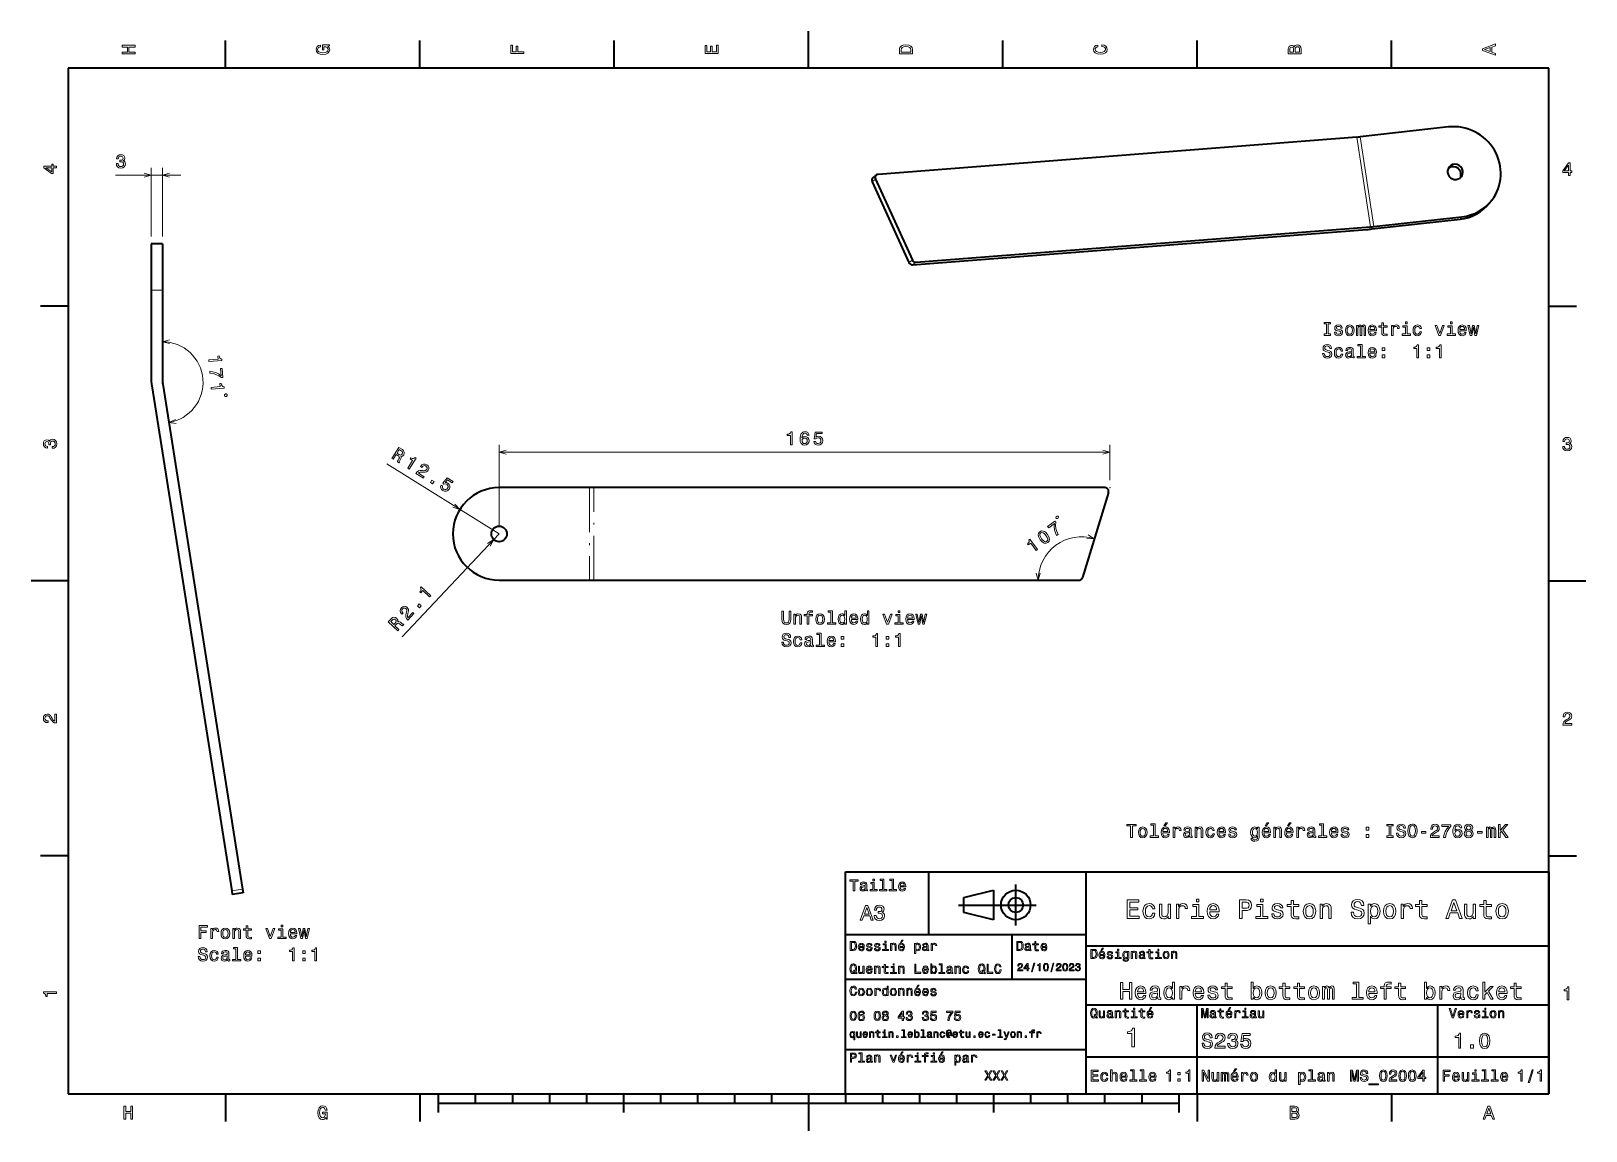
# Model space of a CAD drawing. Extents: x 0 to 420, y 0 to 297.
import ezdxf

# ---------------------------------------------------------------- set-up
doc = ezdxf.new("R2010")
doc.units = 0
doc.linetypes.add('DASHDOT', pattern=[18.5, 12, -3, 0.5, -3])

msp = doc.modelspace()

# ---------------------------------------------------------------- linework, layer by layer
at = {"color": 7, "lineweight": 35, "ltscale": 0.1875}
for p, q in [((52.5, 287), (52.5, 294.5)), ((105, 287), (105, 294.5)), ((157.5, 287), (157.5, 294.5)), ((262.5, 287), (262.5, 294.5)), ((315, 287), (315, 294.5)), ((367.5, 287), (367.5, 294.5)), ((10, 222.699997), (2.5, 222.699997)), ((410, 222.699997), (417.5, 222.699997)), ((10, 74.300003), (2.5, 74.300003)), ((410, 74.300003), (417.5, 74.300003)), ((52.5, 10), (52.5, 2.5)), ((105, 10), (105, 2.5)), ((315, 10), (315, 2.5)), ((367.5, 10), (367.5, 2.5))]:
    msp.add_line(p, q, dxfattribs=at)
at = {"color": 7, "lineweight": 35, "ltscale": 0.25}
for p, q in [((210, 287), (210, 297)), ((10, 148.5), (0, 148.5)), ((410, 148.5), (420, 148.5)), ((315, 10), (315, 20)), ((210, 10), (210, 0))]:
    msp.add_line(p, q, dxfattribs=at)
at = {"color": 7, "lineweight": 35}
for p, q in [((410, 287), (10, 287)), ((10, 287), (10, 10)), ((410, 10), (410, 287)), ((382.874695, 271.118225), (359.053772, 268.477203)), ((358.151154, 268.391693), (228.824677, 258.312012)), ((227.161896, 256.297882), (237.105255, 234.491135)), ((228.117676, 256.988037), (238.061005, 235.181305)), ((239.059967, 234.564392), (361.800568, 244.130768)), ((362.19873, 243.568878), (386.019653, 246.209915)), ((362.703186, 244.216278), (386.524109, 246.857315)), ((238.104218, 233.874237), (360.844788, 243.440613)), ((32.469357, 227.042053), (32.469357, 202.607666)), ((35.469357, 227.042053), (35.469357, 202.607666)), ((35.543228, 201.669067), (57.144161, 65.286102)), ((32.580162, 201.199738), (54.181099, 64.816803)), ((150.86026, 173.713226), (126.425873, 173.713226)), ((290.074463, 173.713226), (151.991486, 173.713226)), ((291.030762, 172.420868), (283.998962, 149.420853)), ((126.425873, 148.713226), (150.86026, 148.713226)), ((151.991486, 148.713226), (283.042664, 148.713226)), ((220, 10), (220, 70)), ((220, 70), (410, 70)), ((285, 10), (285, 70)), ((410, 70), (410, 10)), ((250.5, 61), (271.5, 61)), ((220, 53), (285, 53)), ((285, 50), (410, 50)), ((220, 41), (285, 41)), ((285, 34), (410, 34)), ((380, 10), (380, 34)), ((220, 22), (285, 22)), ((285, 20), (410, 20)), ((10, 10), (410, 10)), ((220, 10), (410, 10)), ((110, 7.5), (310, 7.5))]:
    msp.add_line(p, q, dxfattribs=at)
at = {"color": 7, "lineweight": 13}
for p, q in [((358.151154, 268.391693), (361.800568, 244.130768)), ((359.053772, 268.477203), (362.703186, 244.216278)), ((126.425873, 163.213226), (126.425873, 185.291077)), ((126.425873, 183.291077), (291.425873, 183.291077)), ((126.425873, 161.213226), (96.051651, 180.124146)), ((126.425873, 161.213226), (100.231491, 133.413803))]:
    msp.add_line(p, q, dxfattribs=at)
at = {"color": 7, "lineweight": 13, "ltscale": 0.442098}
msp.add_line((22.785418, 258.103394), (40.469357, 258.103394), dxfattribs=at)
at = {"color": 7, "lineweight": 13, "ltscale": 0.464034}
for p, q in [((32.469357, 241.542053), (32.469357, 260.103394)), ((35.469357, 241.542053), (35.469357, 260.103394))]:
    msp.add_line(p, q, dxfattribs=at)
at = {"color": 7, "lineweight": 13, "ltscale": 0.029473}
msp.add_line((227.161896, 256.297882), (228.117676, 256.988037), dxfattribs=at)
at = {"color": 7, "lineweight": 35, "ltscale": 0.029473}
msp.add_line((228.385254, 258.152313), (227.429474, 257.462128), dxfattribs=at)
at = {"color": 7, "lineweight": 35, "ltscale": 0.020518}
msp.add_line((394.559235, 251.304443), (394.054779, 250.657043), dxfattribs=at)
at = {"color": 7, "lineweight": 13, "ltscale": 0.020518}
msp.add_line((386.019653, 246.209915), (386.524109, 246.857315), dxfattribs=at)
at = {"color": 7, "lineweight": 35, "ltscale": 0.3125}
for p, q in [((32.469357, 239.542053), (32.469357, 227.042053)), ((35.469357, 239.542053), (35.469357, 227.042053))]:
    msp.add_line(p, q, dxfattribs=at)
at = {"color": 7, "lineweight": 35, "ltscale": 0.075}
for p, q in [((35.469357, 239.542053), (32.469357, 239.542053)), ((57.300598, 64.298431), (54.337532, 63.829132))]:
    msp.add_line(p, q, dxfattribs=at)
at = {"color": 7, "lineweight": 13, "ltscale": 0.029472}
for p, q in [((237.105255, 234.491135), (238.061005, 235.181305)), ((238.104218, 233.874237), (239.059967, 234.564392))]:
    msp.add_line(p, q, dxfattribs=at)
at = {"color": 7, "lineweight": 13, "ltscale": 0.075}
for p, q in [((32.469357, 227.042053), (35.469357, 227.042053)), ((57.144161, 65.286102), (54.181099, 64.816803))]:
    msp.add_line(p, q, dxfattribs=at)
at = {"color": 7, "lineweight": 13, "ltscale": 0.239446}
msp.add_line((291.425873, 175.713226), (291.425873, 185.291077), dxfattribs=at)
at = {"color": 7, "lineweight": 35, "ltscale": 0.028281}
for p, q in [((151.991486, 173.713226), (150.86026, 173.713226)), ((150.86026, 148.713226), (151.991486, 148.713226))]:
    msp.add_line(p, q, dxfattribs=at)
at = {"color": 7, "linetype": 'DASHDOT', "lineweight": 13}
for p, q in [((150.86026, 173.713226), (150.86026, 148.713226)), ((151.991486, 148.713226), (151.991486, 173.713226))]:
    msp.add_line(p, q, dxfattribs=at)
at = {"color": 7, "lineweight": 35, "ltscale": 0.425}
msp.add_line((242.5, 53), (242.5, 70), dxfattribs=at)
at = {"color": 7, "lineweight": 35, "ltscale": 0.025}
for p, q in [((54.181099, 64.816803), (54.337532, 63.829132)), ((57.144161, 65.286102), (57.300598, 64.298431))]:
    msp.add_line(p, q, dxfattribs=at)
at = {"color": 7, "lineweight": 35, "ltscale": 0.206155}
for p, q in [((252, 63), (260, 65)), ((260, 57), (252, 59))]:
    msp.add_line(p, q, dxfattribs=at)
at = {"color": 7, "lineweight": 35, "ltscale": 0.1}
msp.add_line((252, 59), (252, 63), dxfattribs=at)
at = {"color": 7, "lineweight": 35, "ltscale": 0.2}
msp.add_line((260, 65), (260, 57), dxfattribs=at)
at = {"color": 7, "lineweight": 35, "ltscale": 0.275}
msp.add_line((266, 55.5), (266, 66.5), dxfattribs=at)
at = {"color": 7, "lineweight": 35, "ltscale": 0.3}
msp.add_line((265, 41), (265, 53), dxfattribs=at)
at = {"color": 7, "lineweight": 35, "ltscale": 0.35}
msp.add_line((315, 20), (315, 34), dxfattribs=at)
at = {"color": 7, "lineweight": 35, "ltscale": 0.125}
for p, q in [((110, 10), (110, 5)), ((160, 10), (160, 5)), ((260, 10), (260, 5)), ((310, 10), (310, 5))]:
    msp.add_line(p, q, dxfattribs=at)
at = {"color": 7, "lineweight": 35, "ltscale": 0.0625}
for p, q in [((120, 10), (120, 7.5)), ((130, 10), (130, 7.5)), ((140, 10), (140, 7.5)), ((150, 10), (150, 7.5)), ((170, 10), (170, 7.5)), ((180, 10), (180, 7.5)), ((190, 10), (190, 7.5)), ((200, 10), (200, 7.5)), ((220, 10), (220, 7.5)), ((230, 10), (230, 7.5)), ((240, 10), (240, 7.5)), ((250, 10), (250, 7.5)), ((270, 10), (270, 7.5)), ((280, 10), (280, 7.5)), ((290, 10), (290, 7.5)), ((300, 10), (300, 7.5))]:
    msp.add_line(p, q, dxfattribs=at)
at = {"color": 7, "lineweight": 13}
for points in [[(28.083214, 290.829987), (28.083214, 291.299011), (26.439121, 291.299011), (26.439121, 292.701019), (28.083214, 292.701019), (28.083214, 293.164978), (24.583214, 293.164978), (24.583214, 292.701019), (26.010447, 292.701019), (26.010447, 291.299011), (24.583214, 291.299011), (24.583214, 290.829987)], [(80.114197, 292.922913), (80.583214, 293.008667), (80.583214, 293.260803), (78.692001, 293.260803), (78.692001, 291.984863), (79.120674, 291.984863), (79.120674, 292.771606), (79.15094, 292.771606), (79.614914, 292.71109), (79.957855, 292.549713), (80.174713, 292.302612), (80.245316, 291.994965), (80.154541, 291.652039), (79.882202, 291.384735), (79.433357, 291.213257), (78.818085, 291.15274), (78.207855, 291.208221), (77.759003, 291.3797), (77.486671, 291.652039), (77.390854, 292.020172), (77.441284, 292.272339), (77.582497, 292.479126), (77.819527, 292.630402), (78.137245, 292.716156), (78.137245, 293.215424), (77.653099, 293.08429), (77.289986, 292.837189), (77.068085, 292.489197), (76.987396, 292.050446), (77.113472, 291.475525), (77.481628, 291.041779), (78.0616, 290.764404), (78.833214, 290.668579), (79.609871, 290.764404), (80.189842, 291.041779), (80.557999, 291.450287), (80.679039, 291.964691), (80.638687, 292.252167), (80.537827, 292.509369), (80.361313, 292.731262)], [(133.083206, 290.966156), (133.083206, 291.43515), (131.474411, 291.43515), (131.474411, 292.907776), (131.055832, 292.907776), (131.055832, 291.43515), (130.006836, 291.43515), (130.006836, 293.245697), (129.583206, 293.245697), (129.583206, 290.966156)], [(185.583206, 290.940918), (185.583206, 293.159943), (185.159576, 293.159943), (185.159576, 291.404907), (183.974411, 291.404907), (183.974411, 292.968292), (183.555832, 292.968292), (183.555832, 291.404907), (182.506836, 291.404907), (182.506836, 293.119598), (182.083206, 293.119598), (182.083206, 290.940918)], [(234.583206, 291.994965), (234.583206, 290.829987), (238.083206, 290.829987), (238.083206, 291.994965), (237.97226, 292.544678), (237.634354, 292.953186), (237.084641, 293.205353), (236.333206, 293.296112), (235.566635, 293.215424), (235.264038, 293.114563), (235.021973, 292.973358), (234.694153, 292.56485), (234.613464, 292.297546)], [(235.001801, 291.959656), (235.077438, 292.342957), (235.309433, 292.605194), (235.722977, 292.761536), (236.333206, 292.811951), (236.923264, 292.7565), (237.336807, 292.600159), (237.583923, 292.332855), (237.664612, 291.959656), (237.664612, 291.299011), (235.001801, 291.299011)], [(289.282074, 292.817017), (289.705688, 292.716156), (290.008301, 292.549713), (290.194885, 292.317719), (290.255402, 292.04541), (290.164642, 291.71759), (289.892303, 291.460388), (289.448486, 291.28891), (288.833221, 291.233429), (288.222992, 291.28891), (287.774139, 291.455353), (287.501801, 291.712555), (287.405975, 292.04541), (287.456421, 292.287476), (287.597626, 292.494232), (287.824585, 292.65564), (288.137268, 292.766571), (288.137268, 293.245697), (287.658142, 293.094391), (287.295044, 292.832153), (287.068085, 292.47406), (286.987396, 292.04541), (287.113495, 291.510803), (287.466492, 291.102325), (288.046478, 290.840057), (288.833221, 290.749298), (289.619965, 290.840057), (290.199951, 291.102325), (290.558014, 291.510803), (290.679047, 292.04541), (290.583221, 292.514404), (290.315918, 292.89267), (289.877167, 293.159943), (289.282074, 293.301147)], [(341.192017, 292.630402), (340.899506, 292.983429), (340.70282, 293.074219), (340.460754, 293.104462), (340.082489, 293.03891), (339.810181, 292.842224), (339.643738, 292.524506), (339.583221, 292.080688), (339.583221, 290.835022), (343.083221, 290.835022), (343.083221, 292.151306), (343.012604, 292.620331), (342.805847, 292.968292), (342.478027, 293.18515), (342.034241, 293.260803), (341.736694, 293.215424), (341.489563, 293.094391), (341.308014, 292.897705)], [(341.035675, 291.984863), (341.035675, 291.299011), (340.001801, 291.299011), (340.001801, 292.025208), (340.032074, 292.297546), (340.122833, 292.489197), (340.279175, 292.605194), (340.511169, 292.645538), (340.743164, 292.600159), (340.904541, 292.479126), (341.005402, 292.272339)], [(342.664642, 292.095825), (342.664642, 291.299011), (341.45929, 291.299011), (341.45929, 292.050446), (341.494598, 292.368164), (341.600525, 292.595093), (341.782074, 292.731262), (342.044312, 292.776672), (342.321686, 292.731262), (342.513336, 292.605194), (342.629333, 292.393372)], [(395.583221, 290.466858), (395.583221, 290.930847), (394.554413, 291.299011), (394.554413, 292.695984), (395.583221, 293.064117), (395.583221, 293.538177), (392.078186, 292.257202), (392.078186, 291.742798)], [(394.125732, 291.460388), (392.582489, 292), (394.125732, 292.539642)], [(6.833213, 260.077362), (6.833213, 260.53125), (5.965778, 260.53125), (5.965778, 261.030548), (5.56232, 261.030548), (5.56232, 260.53125), (3.408862, 260.53125), (3.408862, 260.072327), (5.521974, 258.539185), (5.965778, 258.539185), (5.965778, 260.077362)], [(23.032536, 261.20282), (23.032536, 261.167511), (23.113228, 260.68335), (23.350258, 260.320251), (23.723457, 260.088257), (24.217693, 260.002533), (24.742189, 260.088257), (25.135561, 260.310181), (25.387722, 260.663208), (25.4785, 261.117065), (25.438156, 261.414612), (25.327204, 261.656708), (25.145649, 261.843323), (24.903572, 261.979492), (25.231382, 262.251831), (25.347378, 262.685547), (25.271729, 263.078918), (25.054871, 263.376465), (24.701843, 263.563049), (24.217693, 263.628601), (23.763803, 263.547913), (23.415821, 263.326019), (23.188877, 262.972992), (23.113228, 262.503967), (23.113228, 262.468689), (23.562075, 262.468689), (23.602421, 262.791443), (23.733543, 263.023438), (23.94536, 263.164612), (24.24291, 263.215088), (24.505157, 263.174713), (24.6968, 263.068817), (24.812796, 262.897339), (24.858185, 262.665344), (24.812796, 262.418213), (24.691757, 262.251831), (24.479942, 262.15094), (24.192478, 262.120667), (23.995792, 262.125732), (23.995792, 261.727295), (24.24291, 261.737396), (24.560635, 261.692017), (24.797665, 261.570984), (24.938875, 261.374268), (24.989307, 261.117065), (24.933832, 260.824585), (24.787579, 260.607727), (24.555592, 260.471558), (24.247953, 260.426147), (23.930229, 260.476593), (23.698242, 260.627869), (23.551989, 260.869965), (23.496513, 261.20282)], [(415.277374, 257.966766), (415.731262, 257.966766), (415.731262, 258.834198), (416.23056, 258.834198), (416.23056, 259.237671), (415.731262, 259.237671), (415.731262, 261.391113), (415.272339, 261.391113), (413.739197, 259.278015), (413.739197, 258.834198), (415.277374, 258.834198)], [(414.162842, 259.237671), (415.277374, 260.806091), (415.277374, 259.237671)], [(5.56232, 258.96283), (3.993876, 260.077362), (5.56232, 260.077362)], [(371.71817, 218.455139), (371.249146, 218.455139), (371.249146, 217.950821), (371.71817, 217.950821)], [(383.862244, 218.455139), (383.393219, 218.455139), (383.393219, 217.950821), (383.862244, 217.950821)], [(349.906189, 215.257736), (349.260681, 215.257736), (349.260681, 214.834106), (351.015717, 214.834106), (351.015717, 215.257736), (350.370178, 215.257736), (350.370178, 217.910477), (351.015717, 217.910477), (351.015717, 218.334106), (349.260681, 218.334106), (349.260681, 217.910477), (349.906189, 217.910477)], [(353.456635, 216.412643), (353.027954, 216.513504), (352.710236, 216.629501), (352.60434, 216.866531), (352.634583, 217.032959), (352.740509, 217.153992), (352.911957, 217.229645), (353.159088, 217.259903), (353.396118, 217.229645), (353.582703, 217.138855), (353.703766, 217.002701), (353.754181, 216.821136), (354.187897, 216.821136), (354.187897, 216.831223), (354.112244, 217.159027), (353.905487, 217.416245), (353.582703, 217.577621), (353.159088, 217.638138), (352.730408, 217.577621), (352.417725, 217.411194), (352.221039, 217.164078), (352.160522, 216.851395), (352.205902, 216.548798), (352.347137, 216.33699), (352.579102, 216.185684), (352.917023, 216.079788), (353.411255, 215.95874), (353.713837, 215.832672), (353.794525, 215.731796), (353.824799, 215.580505), (353.779388, 215.393906), (353.658356, 215.252701), (353.46167, 215.161911), (353.199432, 215.131653), (352.922058, 215.161911), (352.720337, 215.267822), (352.584167, 215.439301), (352.528687, 215.676331), (352.100006, 215.676331), (352.170624, 215.272873), (352.37738, 214.980362), (352.7052, 214.803848), (353.159088, 214.738281), (353.633148, 214.803848), (353.98114, 214.980362), (354.192932, 215.262787), (354.268585, 215.630936), (354.213104, 215.948654), (354.056763, 216.165512), (353.799561, 216.306732)], [(355.035156, 216.185684), (355.115845, 215.570419), (355.347839, 215.116531), (355.716003, 214.834106), (356.210236, 214.738281), (356.699432, 214.834106), (357.067596, 215.111481), (357.299561, 215.565369), (357.385315, 216.185684), (357.299561, 216.800964), (357.067596, 217.259903), (356.699432, 217.537277), (356.210236, 217.638138), (355.716003, 217.537277), (355.347839, 217.254852), (355.115845, 216.800964)], [(355.489044, 216.190735), (355.534454, 216.644623), (355.675659, 216.972443), (355.902588, 217.174164), (356.210236, 217.244766), (356.512817, 217.174164), (356.739777, 216.977478), (356.880981, 216.644623), (356.931427, 216.190735), (356.880981, 215.731796), (356.739777, 215.398941), (356.512817, 215.19722), (356.210236, 215.131653), (355.902588, 215.19722), (355.675659, 215.398941), (355.534454, 215.731796)], [(358.025787, 214.834106), (358.434296, 214.834106), (358.434296, 216.644623), (358.459503, 216.916962), (358.535156, 217.113647), (358.651154, 217.229645), (358.80246, 217.275024), (358.923492, 217.23468), (359.004181, 217.13382), (359.044525, 216.962341), (359.059662, 216.735397), (359.059662, 214.834106), (359.442932, 214.834106), (359.442932, 216.644623), (359.46817, 216.911911), (359.543823, 217.108597), (359.664856, 217.229645), (359.816132, 217.275024), (359.937195, 217.23468), (360.017883, 217.13382), (360.068298, 216.735397), (360.068298, 214.834106), (360.476807, 214.834106), (360.476807, 216.705139), (360.451599, 217.093475), (360.370911, 217.391022), (360.209503, 217.572586), (359.947266, 217.638138), (359.639618, 217.537277), (359.402588, 217.244766), (359.216003, 217.532227), (358.90332, 217.638138), (358.615845, 217.537277), (358.419159, 217.254852), (358.419159, 217.542313), (358.025787, 217.542313)], [(361.626648, 216.059616), (363.401886, 216.059616), (363.406921, 216.266388), (363.326233, 216.846359), (363.10434, 217.280075), (362.751312, 217.542313), (362.282288, 217.638138), (361.823364, 217.537277), (361.470337, 217.254852), (361.243378, 216.795929), (361.162689, 216.190735), (361.238342, 215.570419), (361.465271, 215.116531), (361.813263, 214.834106), (362.267151, 214.738281), (362.660522, 214.803848), (362.983276, 214.975311), (363.220337, 215.24765), (363.356476, 215.610764), (362.917725, 215.610764), (362.826965, 215.409027), (362.695831, 215.257736), (362.322632, 215.136703), (362.035156, 215.192169), (361.818298, 215.368683), (361.677094, 215.656158), (361.626648, 216.044479)], [(361.626648, 216.432816), (361.682129, 216.780792), (361.818298, 217.037994), (362.025085, 217.194336), (362.297424, 217.249817), (362.564697, 217.194336), (362.771484, 217.037994), (362.897552, 216.780792), (362.942932, 216.432816)], [(364.869446, 217.073303), (364.869446, 215.716675), (364.899719, 215.277908), (365.040924, 214.975311), (365.323364, 214.798798), (365.80246, 214.738281), (366.326965, 214.763504), (366.326965, 215.14679), (365.943665, 215.116531), (365.595673, 215.156876), (365.409088, 215.282959), (365.3284, 215.494766), (365.313263, 215.792313), (365.313263, 217.073303), (366.326965, 217.073303), (366.326965, 217.451538), (365.313263, 217.451538), (365.313263, 218.243332), (364.869446, 218.243332), (364.869446, 217.451538), (364.102875, 217.451538), (364.102875, 217.073303)], [(367.476807, 214.834106), (367.920624, 214.834106), (367.920624, 216.38237), (367.966003, 216.755569), (368.102173, 217.022873), (368.324066, 217.18425), (368.621613, 217.239731), (368.843506, 217.204422), (369.009949, 217.103561), (369.110809, 216.932083), (369.146118, 216.700104), (369.594971, 216.700104), (369.534454, 217.108597), (369.368011, 217.401108), (369.090637, 217.577621), (368.712402, 217.638138), (368.4552, 217.597794), (368.233276, 217.496933), (368.036621, 217.325455), (367.880249, 217.093475), (367.880249, 217.542313), (367.476807, 217.542313)], [(371.703033, 215.207306), (371.703033, 217.451538), (370.563263, 217.451538), (370.563263, 217.073303), (371.259216, 217.073303), (371.259216, 215.207306), (370.35144, 215.207306), (370.35144, 214.834106), (372.620911, 214.834106), (372.620911, 215.207306)], [(375.107208, 216.644623), (375.545959, 216.644623), (375.4552, 217.04808), (375.238342, 217.365814), (374.900452, 217.5625), (374.46167, 217.638138), (373.977539, 217.537277), (373.609375, 217.254852), (373.37738, 216.795929), (373.296692, 216.180649), (373.372345, 215.570419), (373.599274, 215.116531), (373.957367, 214.834106), (374.446533, 214.738281), (374.88028, 214.813934), (375.21817, 215.025742), (375.450134, 215.358597), (375.551025, 215.802399), (375.12738, 215.802399), (375.051727, 215.519989), (374.910522, 215.308167), (374.708801, 215.177048), (374.46167, 215.136703), (374.154053, 215.202255), (373.932129, 215.403992), (373.795959, 215.731796), (373.75058, 216.19577), (373.795959, 216.649673), (373.937195, 216.977478), (374.164124, 217.179214), (374.46167, 217.249817), (374.723938, 217.204422), (374.920624, 217.088425), (375.051727, 216.89679)], [(380.266418, 214.834106), (380.735443, 214.834106), (381.723938, 217.542313), (381.264984, 217.542313), (380.503448, 215.358597), (379.726807, 217.542313), (379.262817, 217.542313)], [(383.847107, 215.207306), (383.847107, 217.451538), (382.707336, 217.451538), (382.707336, 217.073303), (383.40332, 217.073303), (383.40332, 215.207306), (382.495544, 215.207306), (382.495544, 214.834106), (384.764984, 214.834106), (384.764984, 215.207306)], [(385.914856, 216.059616), (387.690063, 216.059616), (387.695099, 216.266388), (387.61441, 216.846359), (387.392517, 217.280075), (387.03949, 217.542313), (386.570465, 217.638138), (386.111542, 217.537277), (385.758514, 217.254852), (385.531555, 216.795929), (385.450867, 216.190735), (385.52652, 215.570419), (385.753448, 215.116531), (386.10144, 214.834106), (386.555328, 214.738281), (386.9487, 214.803848), (387.271484, 214.975311), (387.508514, 215.24765), (387.644684, 215.610764), (387.205902, 215.610764), (387.115143, 215.409027), (386.984009, 215.257736), (386.610809, 215.136703), (386.323334, 215.192169), (386.106476, 215.368683), (385.965271, 215.656158), (385.914856, 216.044479)], [(385.914856, 216.432816), (385.970306, 216.780792), (386.106476, 217.037994), (386.313263, 217.194336), (386.585602, 217.249817), (386.852875, 217.194336), (387.059662, 217.037994), (387.18573, 216.780792), (387.23114, 216.432816)], [(389.203033, 214.834106), (389.606476, 217.13382), (390.009949, 214.834106), (390.433563, 214.834106), (391.099274, 217.542313), (390.670593, 217.542313), (390.221771, 215.242615), (389.823334, 217.542313), (389.384583, 217.542313), (388.986176, 215.242615), (388.537323, 217.542313), (388.113678, 217.542313), (388.779388, 214.834106)], [(349.34137, 209.942169), (348.882416, 209.942169), (348.983276, 209.407593), (349.235443, 209.014221), (349.623779, 208.777191), (350.148285, 208.691452), (350.667725, 208.772141), (351.056061, 208.994049), (351.303162, 209.342026), (351.393951, 209.800964), (351.318298, 210.214508), (351.106476, 210.481796), (350.76355, 210.65831), (350.304626, 210.789444), (349.911255, 210.885254), (349.654053, 210.996216), (349.507782, 211.157593), (349.462402, 211.40976), (349.507782, 211.636703), (349.638916, 211.808167), (349.840637, 211.924164), (350.118011, 211.964508), (350.400452, 211.914078), (350.622345, 211.777908), (350.768585, 211.550964), (350.839203, 211.243332), (351.298126, 211.243332), (351.298126, 211.253418), (351.217438, 211.727478), (350.980408, 212.080505), (350.607208, 212.302414), (350.102875, 212.378052), (349.648987, 212.302414), (349.295959, 212.090591), (349.069031, 211.762787), (348.988342, 211.339157), (349.053894, 210.960907), (349.245544, 210.703705), (349.548126, 210.532227), (349.96167, 210.401108), (350.370178, 210.28511), (350.677826, 210.174164), (350.86441, 210.012787), (350.929962, 209.750534), (350.869446, 209.483246), (350.713104, 209.281509), (350.476074, 209.155426), (350.168457, 209.115082), (349.8255, 209.170563), (349.563263, 209.33194), (349.39682, 209.594193)], [(353.855042, 210.597794), (354.293823, 210.597794), (354.203033, 211.001251), (353.986176, 211.318985), (353.648285, 211.515671), (353.209503, 211.591309), (352.725372, 211.490448), (352.357208, 211.208023), (352.125214, 210.7491), (352.044525, 210.13382), (352.120178, 209.52359), (352.347137, 209.069702), (352.7052, 208.787277), (353.194397, 208.691452), (353.628113, 208.767105), (353.966003, 208.978912), (354.197998, 209.311768), (354.298859, 209.755569), (353.875214, 209.755569), (353.799561, 209.47316), (353.658356, 209.261337), (353.456635, 209.130219), (353.209503, 209.089874), (352.901886, 209.155426), (352.679962, 209.357162), (352.543823, 209.684967), (352.498413, 210.148956), (352.543823, 210.602844), (352.685028, 210.930649), (352.911957, 211.132385), (353.209503, 211.202988), (353.471771, 211.157593), (353.668457, 211.041595), (353.799561, 210.84996)], [(356.775085, 209.140305), (356.775085, 209.125168), (356.800293, 208.953705), (356.875946, 208.832672), (357.193665, 208.736847), (357.440796, 208.777191), (357.440796, 209.120132), (357.334869, 209.104996), (357.193665, 209.170563), (357.168457, 209.372299), (357.168457, 210.774307), (357.107941, 211.132385), (356.931427, 211.384537), (356.623779, 211.535843), (356.190063, 211.591309), (355.766418, 211.530792), (355.453766, 211.359329), (355.25708, 211.092026), (355.191498, 210.739014), (355.191498, 210.70874), (355.589905, 210.70874), (355.625214, 210.920563), (355.736176, 211.071854), (355.917725, 211.162643), (356.174927, 211.197937), (356.422058, 211.172729), (356.598572, 211.097076), (356.704468, 210.965958), (356.739777, 210.784393), (356.719604, 210.572586), (356.638916, 210.466675), (356.437195, 210.416245), (356.058929, 210.3759), (355.625214, 210.28511), (355.317596, 210.123734), (355.136017, 209.871567), (355.080566, 209.498367), (355.130981, 209.165512), (355.287323, 208.918396), (355.53949, 208.762054), (355.887482, 208.706589), (356.356476, 208.8125)], [(356.72464, 209.735397), (356.664124, 209.47316), (356.502747, 209.271423), (356.260681, 209.140305), (355.963104, 209.09491), (355.771484, 209.120132), (355.635315, 209.200821), (355.549561, 209.342026), (355.524353, 209.538712), (355.544525, 209.715225), (355.625214, 209.841309), (355.947998, 209.982529), (356.356476, 210.043045), (356.72464, 210.164078)], [(359.084869, 212.03511), (359.084869, 209.160477), (358.172058, 209.160477), (358.172058, 208.787277), (360.436462, 208.787277), (360.436462, 209.160477), (359.528687, 209.160477), (359.528687, 212.40831), (358.388916, 212.40831), (358.388916, 212.03511)], [(361.626648, 210.012787), (363.401886, 210.012787), (363.406921, 210.219559), (363.326233, 210.79953), (363.10434, 211.233246), (362.751312, 211.495483), (362.282288, 211.591309), (361.823364, 211.490448), (361.470337, 211.208023), (361.243378, 210.7491), (361.162689, 210.143906), (361.238342, 209.52359), (361.465271, 209.069702), (361.813263, 208.787277), (362.267151, 208.691452), (362.660522, 208.757019), (362.983276, 208.928482), (363.220337, 209.200821), (363.356476, 209.563934), (362.917725, 209.563934), (362.826965, 209.362198), (362.695831, 209.210907), (362.322632, 209.089874), (362.035156, 209.14534), (361.818298, 209.321854), (361.677094, 209.609329), (361.626648, 209.99765)], [(361.626648, 210.385986), (361.682129, 210.733963), (361.818298, 210.991165), (362.025085, 211.147507), (362.297424, 211.202988), (362.564697, 211.147507), (362.771484, 210.991165), (362.897552, 210.733963), (362.942932, 210.385986)], [(364.970337, 210.744049), (365.66629, 210.744049), (365.66629, 211.495483), (364.970337, 211.495483)], [(374.335602, 208.787277), (374.794525, 208.787277), (374.794525, 212.3125), (374.451599, 212.3125), (374.360809, 212.004852), (374.17926, 211.79808), (373.901886, 211.677048), (373.518585, 211.636703), (373.518585, 211.278625), (374.335602, 211.278625)], [(377.11441, 210.744049), (377.810364, 210.744049), (377.810364, 211.495483), (377.11441, 211.495483)], [(380.407654, 208.787277), (380.866577, 208.787277), (380.866577, 212.3125), (380.523621, 212.3125), (380.432861, 212.004852), (380.251312, 211.79808), (379.973938, 211.677048), (379.590637, 211.636703), (379.590637, 211.278625), (380.407654, 211.278625)], [(48.011887, 208.248505), (48.047894, 207.790985), (51.562241, 208.067566), (51.535336, 208.409454), (51.221527, 208.4758), (51.001144, 208.640564), (50.858719, 208.907593), (50.788422, 209.28653), (50.431458, 209.258453), (50.49556, 208.44397)], [(48.257133, 205.132324), (48.297096, 204.624542), (49.139725, 204.523895), (49.936935, 204.293243), (50.688339, 203.937561), (51.404388, 203.452606), (51.821686, 203.485443), (51.633339, 205.878632), (51.175819, 205.842621), (51.32618, 203.932098), (50.60392, 204.431732), (49.862175, 204.793243), (49.085068, 205.025482)], [(364.970337, 208.787277), (365.66629, 208.787277), (365.66629, 209.538712), (364.970337, 209.538712)], [(377.11441, 208.787277), (377.810364, 208.787277), (377.810364, 209.538712), (377.11441, 209.538712)], [(48.598137, 200.799469), (48.634144, 200.341949), (52.148491, 200.61853), (52.121586, 200.960419), (51.807777, 201.026764), (51.587395, 201.191528), (51.444969, 201.458557), (51.374672, 201.837494), (51.017708, 201.809418), (51.08181, 200.994934)], [(52.26849, 198.77243), (52.286797, 198.539825), (52.53772, 198.325531), (52.770332, 198.343842), (52.984642, 198.594757), (52.966331, 198.827362), (52.715412, 199.041656), (52.482796, 199.023376)], [(5.73379, 184.329117), (5.769093, 184.329117), (6.253242, 184.409805), (6.616354, 184.646835), (6.848343, 185.020035), (6.934078, 185.514282), (6.848343, 186.038773), (6.626441, 186.432144), (6.273415, 186.684311), (5.819525, 186.775085), (5.521974, 186.734741), (5.279899, 186.623795), (5.0933, 186.44223), (4.957133, 186.20015), (4.684798, 186.527969), (4.251081, 186.643967), (3.857709, 186.568314), (3.560158, 186.351456), (3.373559, 185.998428), (3.307997, 185.514282), (3.388689, 185.060394), (3.610591, 184.712402), (3.963617, 184.485458), (4.432637, 184.409805), (4.46794, 184.409805), (4.46794, 184.858658), (4.145173, 184.899002), (3.913184, 185.030121), (3.771974, 185.241943), (3.721542, 185.53949), (3.761888, 185.801743), (3.867795, 185.993378), (4.039265, 186.109375), (4.271254, 186.15477), (4.518372, 186.109375), (4.684798, 185.988342), (4.785663, 185.77652), (4.815922, 185.489059), (4.810879, 185.292374), (5.209294, 185.292374), (5.199208, 185.53949), (5.244596, 185.857224), (5.365634, 186.094254), (5.56232, 186.235458), (5.819525, 186.285889), (6.112032, 186.230423), (6.328891, 186.084167), (6.465058, 185.852173), (6.510447, 185.54454), (6.460014, 185.226807), (6.308718, 184.994827), (6.066643, 184.848572), (5.73379, 184.793091)], [(205.099075, 185.291077), (205.558014, 185.291077), (205.558014, 188.816284), (205.215073, 188.816284), (205.124283, 188.508652), (204.942734, 188.30188), (204.665359, 188.180847), (204.282074, 188.140503), (204.282074, 187.78244), (205.099075, 187.78244)], [(210.136246, 187.847992), (210.040436, 188.2565), (209.818527, 188.559082), (209.475586, 188.750732), (209.031784, 188.816284), (208.734222, 188.780991), (208.47702, 188.685165), (208.250076, 188.528824), (208.058441, 188.306931), (207.907135, 188.029541), (207.796188, 187.69165), (207.725586, 187.293243), (207.705414, 186.844391), (207.786102, 186.12825), (208.033218, 185.608795), (208.431641, 185.296112), (208.976303, 185.190216), (209.4655, 185.280991), (209.838699, 185.518021), (210.08078, 185.89122), (210.166504, 186.36528), (210.08078, 186.844391), (209.848785, 187.212555), (209.490723, 187.444534), (209.046906, 187.525223), (208.56781, 187.424362), (208.209732, 187.136902), (208.285385, 187.69165), (208.446762, 188.090073), (208.693878, 188.327103), (209.036819, 188.407791), (209.288986, 188.367447), (209.480621, 188.261536), (209.606705, 188.085022), (209.672272, 187.847992)], [(209.677307, 186.360245), (209.621841, 186.042511), (209.480621, 185.800446), (209.253677, 185.639069), (208.971268, 185.588623), (208.673706, 185.639069), (208.446762, 185.795395), (208.300507, 186.037476), (208.255127, 186.355194), (208.305557, 186.667877), (208.446762, 186.904907), (208.678757, 187.056213), (208.99144, 187.111679), (209.263763, 187.056213), (209.480621, 186.909958), (209.621841, 186.672913)], [(211.411179, 186.203903), (211.522125, 185.790359), (211.769241, 185.46759), (212.132355, 185.265869), (212.596344, 185.190216), (213.105698, 185.280991), (213.50412, 185.528107), (213.756287, 185.921478), (213.852097, 186.425812), (213.766357, 186.894821), (213.524292, 187.26297), (213.146057, 187.500015), (212.65686, 187.585754), (212.27861, 187.525223), (211.986115, 187.358795), (212.127319, 188.30188), (213.660461, 188.30188), (213.660461, 188.715424), (211.789429, 188.715424), (211.512039, 186.859528), (211.915497, 186.859528), (212.208008, 187.096558), (212.581207, 187.182281), (212.903976, 187.126816), (213.151093, 186.965424), (213.307434, 186.718307), (213.362915, 186.400589), (213.307434, 186.082855), (213.146057, 185.835754), (212.898926, 185.679413), (212.581207, 185.623932), (212.313919, 185.659241), (212.107147, 185.775223), (211.955841, 185.956787), (211.880203, 186.203903)], [(413.729126, 184.866226), (413.729126, 184.830917), (413.809814, 184.346771), (414.046844, 183.983658), (414.420044, 183.751663), (414.914276, 183.665939), (415.438782, 183.751663), (415.832153, 183.973572), (416.08429, 184.326599), (416.175079, 184.780487), (416.134735, 185.078033), (416.023773, 185.320114), (415.842224, 185.506714), (415.600159, 185.642883), (415.927948, 185.915222), (416.043945, 186.348938), (415.968292, 186.74231), (415.751434, 187.039856), (415.398407, 187.226456), (414.914276, 187.292023), (414.460388, 187.211319), (414.112396, 186.989426), (413.885468, 186.636398), (413.809814, 186.167374), (413.809814, 186.13208), (414.258636, 186.13208), (414.299011, 186.454834), (414.430115, 186.686829), (414.641937, 186.828033), (414.939484, 186.878479), (415.201721, 186.83812), (415.393372, 186.732224), (415.509369, 186.560745), (415.554749, 186.328766), (415.509369, 186.081635), (415.388336, 185.915222), (415.176514, 185.814346), (414.889069, 185.784088), (414.692383, 185.789139), (414.692383, 185.390717), (414.939484, 185.400803), (415.257202, 185.355423), (415.494232, 185.234375), (415.635468, 185.037689), (415.685883, 184.780487), (415.630402, 184.487976), (415.484161, 184.271118), (415.252167, 184.134949), (414.944519, 184.089569), (414.626801, 184.139999), (414.394806, 184.29129), (414.248566, 184.533371), (414.193085, 184.866226)], [(97.442657, 181.614075), (97.840813, 181.36618), (98.621811, 182.62059), (99.028526, 182.367371), (99.320221, 182.167938), (99.471275, 181.990723), (99.486069, 181.785461), (99.371613, 181.506226), (99.15313, 181.107574), (99.021545, 180.838989), (98.97963, 180.657166), (99.429161, 180.377289), (99.479813, 180.458618), (99.455971, 180.639801), (99.560333, 180.883759), (99.828896, 181.381912), (99.977356, 181.782578), (99.948189, 181.9552), (99.844704, 182.132492), (100.082596, 182.132904), (100.295761, 182.208115), (100.490105, 182.348511), (100.657066, 182.559433), (100.82103, 182.956375), (100.817711, 183.332703), (100.636436, 183.671326), (100.285774, 183.966873), (99.292519, 184.585266)], [(99.947891, 183.672272), (100.193054, 183.483978), (100.326508, 183.288025), (100.348808, 183.066223), (100.240738, 182.806763), (100.04332, 182.585098), (99.834435, 182.507217), (99.589516, 182.552765), (99.306473, 182.699295), (98.848373, 182.984497), (99.464104, 183.97348)], [(101.746544, 178.934479), (102.136139, 178.69191), (103.999321, 181.684509), (103.708199, 181.865768), (103.468536, 181.652588), (103.205124, 181.573029), (102.905685, 181.616882), (102.558983, 181.785202), (102.369736, 181.481232), (103.063301, 181.049423)], [(103.950539, 177.562271), (105.992699, 176.290833), (106.221931, 176.659012), (104.607895, 177.66391), (104.823082, 177.809158), (105.081161, 177.880157), (105.745636, 177.88826), (106.078194, 177.859436), (106.475372, 177.867615), (106.809868, 177.95639), (107.082726, 178.137024), (107.304131, 178.397217), (107.455246, 178.802155), (107.429955, 179.209991), (107.23365, 179.581726), (106.875481, 179.893829), (106.419167, 180.076935), (105.981354, 180.070297), (105.580223, 179.874481), (105.247833, 179.493286), (105.210518, 179.43335), (105.600113, 179.190796), (105.621437, 179.225037), (105.841225, 179.492172), (106.090096, 179.634277), (106.359482, 179.656647), (106.632835, 179.551819), (106.854492, 179.354401), (106.971947, 179.132751), (106.987869, 178.891144), (106.90007, 178.654709), (106.74749, 178.47644), (106.562195, 178.360107), (106.334564, 178.299835), (106.066223, 178.288696), (105.728333, 178.30896), (105.143509, 178.304733), (104.67218, 178.206085), (104.283409, 177.97287), (103.958534, 177.575119)], [(107.871323, 175.121201), (108.462135, 174.753357), (108.859299, 175.391266), (108.268478, 175.759109)], [(110.758995, 174.398636), (110.634605, 173.988922), (110.673798, 173.58432), (110.875427, 173.221146), (111.229324, 172.911713), (111.709709, 172.719543), (112.178543, 172.718765), (112.60051, 172.919418), (112.94841, 173.296906), (113.12352, 173.740372), (113.112595, 174.180847), (112.916779, 174.581985), (112.546814, 174.913315), (112.193733, 175.061859), (111.857452, 175.07518), (112.475784, 175.801132), (113.777283, 174.990829), (113.995857, 175.341888), (112.407509, 176.330795), (111.191132, 174.901886), (111.533638, 174.688644), (111.907227, 174.73526), (112.269348, 174.610809), (112.514038, 174.393112), (112.638519, 174.125504), (112.640625, 173.833099), (112.519798, 173.534058), (112.304779, 173.293655), (112.03717, 173.169159), (111.744751, 173.167053), (111.445717, 173.287888), (111.237465, 173.459137), (111.123238, 173.666885), (111.090759, 173.90097), (111.15715, 174.150742)], [(277.027374, 160.787277), (277.436829, 161.090256), (277.075653, 161.85817), (276.848816, 162.656479), (276.752258, 163.482193), (276.784058, 164.34642), (276.535095, 164.682907), (274.605377, 163.25499), (274.878357, 162.886063), (276.418884, 164.026001), (276.37793, 163.148727), (276.464417, 162.328125), (276.67926, 161.546021)], [(277.291962, 165.337082), (277.479553, 165.475876), (277.52832, 165.802231), (277.389526, 165.989792), (277.063171, 166.038574), (276.87561, 165.89978), (276.826813, 165.573425), (276.965607, 165.385849)], [(271.511475, 156.705719), (271.880371, 156.978699), (269.783508, 159.812469), (269.507813, 159.608475), (269.617859, 159.30719), (269.59491, 159.032974), (269.443909, 158.770691), (269.159821, 158.510269), (269.372803, 158.222443), (270.029541, 158.708405)], [(272.593689, 159.633347), (273.125488, 159.041855), (273.652008, 158.72879), (274.160034, 158.678116), (274.647644, 158.900909), (274.999237, 159.299072), (275.099304, 159.799728), (274.949799, 160.391785), (274.543701, 161.076263), (274.010864, 161.66069), (273.747833, 161.855042), (273.485382, 161.980804), (272.977356, 162.031494), (272.490784, 161.81575), (272.138153, 161.410522), (272.041107, 160.905807), (272.186523, 160.310776)], [(272.98288, 159.921326), (272.652344, 160.435867), (272.492706, 160.863556), (272.522156, 161.205307), (272.739777, 161.479263), (273.06134, 161.604279), (273.396759, 161.532516), (273.759094, 161.254822), (274.15451, 160.788269), (274.488037, 160.269684), (274.647675, 159.841995), (274.618256, 159.500244), (274.401672, 159.233337), (274.079041, 159.101257), (273.743652, 159.173035), (273.381287, 159.450729)], [(107.646698, 144.199753), (107.961426, 144.533768), (105.39576, 146.951309), (105.160576, 146.701706), (105.32222, 146.424667), (105.348198, 146.150726), (105.246071, 145.865845), (105.012581, 145.559219), (105.273186, 145.31366), (105.833473, 145.908279)], [(99.045647, 135.071671), (99.367294, 135.413025), (98.29184, 136.426392), (98.620407, 136.775085), (98.873512, 137.021637), (99.07708, 137.13472), (99.281212, 137.108673), (99.532356, 136.94133), (99.87999, 136.648407), (100.117302, 136.466385), (100.28727, 136.389374), (100.650421, 136.77478), (100.580681, 136.840485), (100.398361, 136.852905), (100.179825, 137.003387), (99.744522, 137.365051), (99.381081, 137.589722), (99.2061, 137.595215), (99.011848, 137.528793), (99.058434, 137.762085), (99.026802, 137.985901), (98.927559, 138.204147), (98.753769, 138.40947), (98.397034, 138.648605), (98.027451, 138.719681), (97.659706, 138.608856), (97.30072, 138.323471), (96.498329, 137.471909)], [(101.740852, 137.932022), (103.390587, 139.682846), (103.074928, 139.980286), (101.771049, 138.596512), (101.671165, 138.836151), (101.652527, 139.103165), (101.775826, 139.756149), (101.869766, 140.076462), (101.940201, 140.467438), (101.919228, 140.812881), (101.796051, 141.116028), (101.584709, 141.38446), (101.217598, 141.612579), (100.81279, 141.668335), (100.409615, 141.549316), (100.032906, 141.259842), (99.763283, 140.848679), (99.683319, 140.418182), (99.796059, 139.986282), (100.104095, 139.585159), (100.155487, 139.536728), (100.470215, 139.870743), (100.440849, 139.898422), (100.222382, 140.166641), (100.13224, 140.43866), (100.163506, 140.707169), (100.320267, 140.954437), (100.557571, 141.132736), (100.79805, 141.204102), (101.03804, 141.171997), (101.25248, 141.03923), (101.39711, 140.854446), (101.474548, 140.649811), (101.48867, 140.414764), (101.446609, 140.149506), (101.360008, 139.822281), (101.248634, 139.248138), (101.252251, 138.766617), (101.404083, 138.339432), (101.729843, 137.942398)], [(104.908203, 141.293457), (105.38549, 141.799988), (104.838585, 142.315308), (104.361305, 141.808792)], [(202.812851, 138.188004), (202.883453, 137.557602), (203.105362, 137.108765), (203.478561, 136.851547), (204.018173, 136.760773), (204.552765, 136.851547), (204.925964, 137.108765), (205.147858, 137.552567), (205.223511, 138.188004), (205.223511, 140.356598), (204.754486, 140.356598), (204.754486, 138.162796), (204.709106, 137.734116), (204.572937, 137.426483), (204.340942, 137.244919), (204.018173, 137.184402), (203.685333, 137.244919), (203.453339, 137.426483), (203.317169, 137.72908), (203.276825, 138.162796), (203.276825, 140.356598), (202.812851, 140.356598)], [(206.010254, 136.856598), (206.454056, 136.856598), (206.454056, 138.419998), (206.499451, 138.778061), (206.645706, 139.040314), (206.87265, 139.201706), (207.175247, 139.262222), (207.417313, 139.211792), (207.568619, 139.075623), (207.644257, 138.848679), (207.669479, 138.546082), (207.669479, 136.856598), (208.113281, 136.856598), (208.113281, 138.636856), (208.093109, 138.994934), (208.002335, 139.29248), (207.704773, 139.564804), (207.240799, 139.660629), (206.983597, 139.625336), (206.766739, 139.52951), (206.580139, 139.368118), (206.433884, 139.15126), (206.433884, 139.564804), (206.010254, 139.564804)], [(209.661545, 139.095795), (209.661545, 136.856598), (210.105362, 136.856598), (210.105362, 139.095795), (211.113998, 139.095795), (211.113998, 139.47403), (210.105362, 139.47403), (210.105362, 139.640457), (210.140656, 139.842194), (210.256653, 139.978363), (210.453339, 140.059052), (210.735764, 140.08931), (211.113998, 140.069138), (211.113998, 140.452423), (210.634888, 140.477631), (210.201172, 140.432251), (209.89859, 140.296082), (209.717026, 140.059052), (209.661545, 139.721146), (209.661545, 139.47403), (208.849594, 139.47403), (208.849594, 139.095795)], [(211.951172, 138.208176), (212.03186, 137.592911), (212.263855, 137.139023), (212.632019, 136.856598), (213.126251, 136.760773), (213.615448, 136.856598), (213.983597, 137.133972), (214.215591, 137.58786), (214.301315, 138.208176), (214.215591, 138.823456), (213.983597, 139.282394), (213.615448, 139.559769), (213.126251, 139.660629), (212.632019, 139.559769), (212.263855, 139.277344), (212.03186, 138.823456)], [(212.40506, 138.213226), (212.450455, 138.667114), (212.59166, 138.994934), (212.818619, 139.196655), (213.126251, 139.267258), (213.428848, 139.196655), (213.655792, 138.999969), (213.796997, 138.667114), (213.847427, 138.213226), (213.796997, 137.754288), (213.655792, 137.421432), (213.428848, 137.219711), (213.126251, 137.154144), (212.818619, 137.219711), (212.59166, 137.421432), (212.450455, 137.754288)], [(216.000885, 140.104431), (216.000885, 137.229797), (215.088058, 137.229797), (215.088058, 136.856598), (217.352478, 136.856598), (217.352478, 137.229797), (216.444687, 137.229797), (216.444687, 140.477631), (215.304916, 140.477631), (215.304916, 140.104431)], [(219.818604, 137.275192), (219.818604, 136.856598), (220.262421, 136.856598), (220.262421, 140.477631), (219.823654, 140.477631), (219.823654, 139.15126), (219.485764, 139.534546), (219.278992, 139.625336), (219.041962, 139.660629), (218.613281, 139.559769), (218.280426, 139.277344), (218.063568, 138.823456), (217.987915, 138.213226), (218.063568, 137.602997), (218.280426, 137.144058), (218.613281, 136.856598), (219.041962, 136.760773), (219.278992, 136.796082), (219.490799, 136.886856)], [(219.117599, 139.262222), (219.41011, 139.19162), (219.632019, 138.994934), (219.763138, 138.667114), (219.813568, 138.213226), (219.763138, 137.754288), (219.632019, 137.426483), (219.41011, 137.224747), (219.117599, 137.159195), (218.840225, 137.224747), (218.628418, 137.426483), (218.487198, 137.759338), (218.441803, 138.213226), (218.487198, 138.662079), (218.628418, 138.989883), (218.840225, 139.19162)], [(221.578705, 138.082108), (223.353912, 138.082108), (223.358963, 138.288879), (223.278259, 138.868851), (223.056366, 139.302567), (222.703339, 139.564804), (222.234314, 139.660629), (221.775391, 139.559769), (221.422363, 139.277344), (221.195419, 138.81842), (221.114716, 138.213226), (221.190369, 137.592911), (221.417313, 137.139023), (221.765305, 136.856598), (222.219193, 136.760773), (222.612564, 136.82634), (222.935333, 136.997803), (223.172363, 137.270142), (223.308533, 137.633255), (222.869766, 137.633255), (222.778992, 137.431519), (222.647858, 137.280228), (222.274658, 137.159195), (221.987198, 137.214661), (221.77034, 137.391174), (221.629135, 137.67865), (221.578705, 138.066971)], [(221.578705, 138.455307), (221.634171, 138.803284), (221.77034, 139.060486), (221.977112, 139.216827), (222.249451, 139.272308), (222.516739, 139.216827), (222.723511, 139.060486), (222.849594, 138.803284), (222.894989, 138.455307)], [(225.890656, 137.275192), (225.890656, 136.856598), (226.334457, 136.856598), (226.334457, 140.477631), (225.895706, 140.477631), (225.895706, 139.15126), (225.5578, 139.534546), (225.351028, 139.625336), (225.113998, 139.660629), (224.685333, 139.559769), (224.352478, 139.277344), (224.13562, 138.823456), (224.059967, 138.213226), (224.13562, 137.602997), (224.352478, 137.144058), (224.685333, 136.856598), (225.113998, 136.760773), (225.351028, 136.796082), (225.562851, 136.886856)], [(225.189651, 139.262222), (225.482162, 139.19162), (225.704056, 138.994934), (225.83519, 138.667114), (225.88562, 138.213226), (225.83519, 137.754288), (225.704056, 137.426483), (225.482162, 137.224747), (225.189651, 137.159195), (224.912277, 137.224747), (224.700455, 137.426483), (224.55925, 137.759338), (224.513855, 138.213226), (224.55925, 138.662079), (224.700455, 138.989883), (224.912277, 139.19162)], [(231.110397, 136.856598), (231.579422, 136.856598), (232.567886, 139.564804), (232.108963, 139.564804), (231.347427, 137.381088), (230.57077, 139.564804), (230.106796, 139.564804)], [(234.691086, 137.229797), (234.691086, 139.47403), (233.551315, 139.47403), (233.551315, 139.095795), (234.247284, 139.095795), (234.247284, 137.229797), (233.339508, 137.229797), (233.339508, 136.856598), (235.608948, 136.856598), (235.608948, 137.229797)], [(234.706223, 140.477631), (234.237198, 140.477631), (234.237198, 139.973312), (234.706223, 139.973312)], [(236.75882, 138.082108), (238.534027, 138.082108), (238.539063, 138.288879), (238.458374, 138.868851), (238.236481, 139.302567), (237.883453, 139.564804), (237.414429, 139.660629), (236.955505, 139.559769), (236.602478, 139.277344), (236.375519, 138.81842), (236.29483, 138.213226), (236.370483, 137.592911), (236.597427, 137.139023), (236.945404, 136.856598), (237.399292, 136.760773), (237.792679, 136.82634), (238.115448, 136.997803), (238.352478, 137.270142), (238.488647, 137.633255), (238.049881, 137.633255), (237.959106, 137.431519), (237.827972, 137.280228), (237.454773, 137.159195), (237.167313, 137.214661), (236.950455, 137.391174), (236.809235, 137.67865), (236.75882, 138.066971)], [(236.75882, 138.455307), (236.814285, 138.803284), (236.950455, 139.060486), (237.157227, 139.216827), (237.429565, 139.272308), (237.696854, 139.216827), (237.903625, 139.060486), (238.029709, 138.803284), (238.075089, 138.455307)], [(240.046997, 136.856598), (240.450455, 139.156311), (240.853912, 136.856598), (241.277542, 136.856598), (241.943253, 139.564804), (241.514572, 139.564804), (241.065735, 137.265106), (240.667313, 139.564804), (240.228546, 139.564804), (239.830139, 137.265106), (239.381287, 139.564804), (238.957657, 139.564804), (239.623367, 136.856598)], [(97.522789, 137.934052), (97.755783, 138.137207), (97.974236, 138.229324), (98.196083, 138.207382), (98.429092, 138.050186), (98.607391, 137.812881), (98.642479, 137.592728), (98.549454, 137.361633), (98.349915, 137.113098), (97.979851, 136.720367), (97.131966, 137.519287)], [(203.221344, 131.964661), (202.762421, 131.964661), (202.863281, 131.430084), (203.115448, 131.036713), (203.503769, 130.799683), (204.028259, 130.713943), (204.547714, 130.794632), (204.93605, 131.016541), (205.183167, 131.364517), (205.273941, 131.823456), (205.198288, 132.237), (204.986481, 132.504288), (204.643539, 132.680801), (204.184601, 132.811935), (203.791229, 132.907745), (203.534027, 133.018707), (203.387772, 133.180084), (203.342392, 133.432251), (203.387772, 133.659195), (203.518906, 133.830658), (203.720627, 133.946655), (203.998001, 133.987), (204.280426, 133.936569), (204.502335, 133.8004), (204.64859, 133.573456), (204.719193, 133.265823), (205.178116, 133.265823), (205.178116, 133.275909), (205.097427, 133.749969), (204.860397, 134.102997), (204.487198, 134.324905), (203.98288, 134.400543), (203.528992, 134.324905), (203.175964, 134.113083), (202.94902, 133.785278), (202.868317, 133.361649), (202.933884, 132.983398), (203.125534, 132.726196), (203.428116, 132.554718), (203.84166, 132.423599), (204.250168, 132.307602), (204.5578, 132.196655), (204.7444, 132.035278), (204.809967, 131.773026), (204.749451, 131.505737), (204.593109, 131.304001), (204.356079, 131.177917), (204.048431, 131.137573), (203.705505, 131.193054), (203.443253, 131.354431), (203.276825, 131.616684)], [(212.964859, 134.057602), (212.964859, 131.182968), (212.052048, 131.182968), (212.052048, 130.809769), (214.316452, 130.809769), (214.316452, 131.182968), (213.408676, 131.182968), (213.408676, 134.430801), (212.268906, 134.430801), (212.268906, 134.057602)], [(207.735031, 132.620285), (208.173798, 132.620285), (208.083023, 133.023743), (207.866165, 133.341476), (207.528259, 133.538162), (207.089508, 133.6138), (206.605362, 133.512939), (206.237198, 133.230515), (206.005219, 132.771591), (205.924515, 132.156311), (206.000168, 131.546082), (206.227112, 131.092194), (206.585175, 130.809769), (207.074371, 130.713943), (207.508087, 130.789597), (207.845993, 131.001404), (208.077972, 131.334259), (208.178848, 131.778061), (207.755219, 131.778061), (207.679565, 131.495651), (207.538345, 131.283829), (207.336624, 131.15271), (207.089508, 131.112366), (206.781876, 131.177917), (206.559967, 131.379654), (206.423798, 131.707458), (206.378403, 132.171448), (206.423798, 132.625336), (206.565002, 132.95314), (206.791962, 133.154877), (207.089508, 133.225479), (207.351746, 133.180084), (207.548431, 133.064087), (207.679565, 132.872452)], [(210.65506, 131.162796), (210.65506, 131.147659), (210.680283, 130.976196), (210.755936, 130.855164), (211.073654, 130.759338), (211.32077, 130.799683), (211.32077, 131.142624), (211.214859, 131.127487), (211.073654, 131.193054), (211.048431, 131.394791), (211.048431, 132.796799), (210.987915, 133.154877), (210.811401, 133.407028), (210.503769, 133.558334), (210.070053, 133.6138), (209.646423, 133.553284), (209.33374, 133.381821), (209.137054, 133.114517), (209.071487, 132.761505), (209.071487, 132.731232), (209.46991, 132.731232), (209.505219, 132.943054), (209.616165, 133.094345), (209.797714, 133.185135), (210.054916, 133.220428), (210.302048, 133.195221), (210.478561, 133.119568), (210.584457, 132.988449), (210.619766, 132.806885), (210.599594, 132.595078), (210.518906, 132.489166), (210.317169, 132.438736), (209.938934, 132.398392), (209.505219, 132.307602), (209.197571, 132.146225), (209.016022, 131.894058), (208.960541, 131.520859), (209.010971, 131.188004), (209.167313, 130.940887), (209.419479, 130.784546), (209.767456, 130.72908), (210.236481, 130.834991)], [(210.60463, 131.757889), (210.544113, 131.495651), (210.382736, 131.293915), (210.140656, 131.162796), (209.843109, 131.117401), (209.651459, 131.142624), (209.515305, 131.223312), (209.429565, 131.364517), (209.404343, 131.561203), (209.424515, 131.737717), (209.505219, 131.8638), (209.827972, 132.00502), (210.236481, 132.065536), (210.60463, 132.186569)], [(215.506653, 132.035278), (217.281876, 132.035278), (217.286911, 132.24205), (217.206223, 132.822021), (216.984314, 133.255737), (216.631287, 133.517975), (216.162277, 133.6138), (215.703339, 133.512939), (215.350311, 133.230515), (215.123367, 132.771591), (215.042679, 132.166397), (215.118317, 131.546082), (215.345276, 131.092194), (215.693253, 130.809769), (216.147141, 130.713943), (216.540512, 130.77951), (216.863281, 130.950974), (217.100311, 131.223312), (217.236481, 131.586426), (216.797714, 131.586426), (216.70694, 131.384689), (216.575821, 131.233398), (216.202621, 131.112366), (215.915161, 131.167831), (215.698288, 131.344345), (215.557083, 131.631821), (215.506653, 132.020142)], [(215.506653, 132.408478), (215.562134, 132.756454), (215.698288, 133.013657), (215.90506, 133.169998), (216.177399, 133.225479), (216.444687, 133.169998), (216.651459, 133.013657), (216.777542, 132.756454), (216.822937, 132.408478)], [(218.850311, 132.766541), (219.54628, 132.766541), (219.54628, 133.517975), (218.850311, 133.517975)], [(218.850311, 130.809769), (219.54628, 130.809769), (219.54628, 131.561203), (218.850311, 131.561203)], [(228.215591, 130.809769), (228.674515, 130.809769), (228.674515, 134.334991), (228.331573, 134.334991), (228.240799, 134.027344), (228.05925, 133.820572), (227.78186, 133.699539), (227.39859, 133.659195), (227.39859, 133.301117), (228.215591, 133.301117)], [(230.9944, 132.766541), (231.690369, 132.766541), (231.690369, 133.517975), (230.9944, 133.517975)], [(230.9944, 130.809769), (231.690369, 130.809769), (231.690369, 131.561203), (230.9944, 131.561203)], [(234.287628, 130.809769), (234.746567, 130.809769), (234.746567, 134.334991), (234.403625, 134.334991), (234.312851, 134.027344), (234.131287, 133.820572), (233.853912, 133.699539), (233.470627, 133.659195), (233.470627, 133.301117), (234.287628, 133.301117)], [(6.833213, 110.169449), (6.833213, 112.575073), (6.399496, 112.575073), (6.399496, 110.673775), (6.162464, 110.779686), (5.965778, 110.961243), (5.607709, 111.521034), (5.456412, 111.818588), (5.239553, 112.151443), (4.987392, 112.388474), (4.689842, 112.524643), (4.351945, 112.575073), (3.928314, 112.489334), (3.595461, 112.252304), (3.383646, 111.889191), (3.307997, 111.420174), (3.393732, 110.93602), (3.630764, 110.567871), (4.009006, 110.330833), (4.508286, 110.250145), (4.578891, 110.250145), (4.578891, 110.709076), (4.538545, 110.709076), (4.195605, 110.754463), (3.943444, 110.890633), (3.782061, 111.107491), (3.726585, 111.394958), (3.777017, 111.687462), (3.903098, 111.90432), (4.099784, 112.045532), (4.346902, 112.095963), (4.578891, 112.060661), (4.775577, 111.964844), (4.947046, 111.803459), (5.098343, 111.581558), (5.259727, 111.284004), (5.572406, 110.789772), (5.90526, 110.441788), (6.308718, 110.235016), (6.818084, 110.169449)], [(413.76947, 109.566788), (416.175079, 109.566788), (416.175079, 110.000504), (414.273773, 110.000504), (414.3797, 110.237534), (414.561249, 110.434219), (415.121033, 110.79229), (415.418579, 110.943588), (415.751434, 111.160446), (415.988464, 111.412613), (416.124634, 111.710159), (416.175079, 112.048058), (416.089355, 112.471687), (415.852325, 112.804543), (415.489197, 113.016357), (415.020172, 113.092003), (414.536041, 113.006271), (414.167877, 112.769234), (413.930847, 112.390999), (413.850159, 111.891716), (413.850159, 111.821114), (414.309082, 111.821114), (414.309082, 111.861458), (414.354462, 112.204399), (414.490631, 112.456558), (414.707489, 112.617943), (414.994965, 112.673416), (415.287476, 112.622986), (415.504333, 112.496902), (415.645538, 112.300217), (415.695984, 112.053101), (415.660675, 111.821114), (415.56485, 111.624428), (415.403473, 111.452957), (415.181549, 111.301659), (414.884003, 111.140274), (414.389771, 110.827591), (414.041779, 110.494743), (413.835022, 110.091286), (413.76947, 109.581917)], [(297.020935, 79.270126), (297.484924, 79.270126), (297.484924, 82.346497), (298.544006, 82.346497), (298.544006, 82.770126), (295.956818, 82.770126), (295.956818, 82.346497), (297.020935, 82.346497)], [(299.113892, 80.621712), (299.19458, 80.006439), (299.426575, 79.552544), (299.794708, 79.270126), (300.288971, 79.174309), (300.778137, 79.270126), (301.146301, 79.547501), (301.378296, 80.001396), (301.46402, 80.621712), (301.378296, 81.236984), (301.146301, 81.695915), (300.778137, 81.973297), (300.288971, 82.074158), (299.794708, 81.973297), (299.426575, 81.690872), (299.19458, 81.236984)], [(299.56778, 80.626755), (299.613159, 81.080643), (299.754364, 81.408455), (299.981323, 81.610184), (300.288971, 81.680786), (300.591553, 81.610184), (300.818512, 81.413498), (300.959717, 81.080643), (301.010132, 80.626755), (300.959717, 80.167824), (300.818512, 79.834969), (300.591553, 79.63324), (300.288971, 79.56768), (299.981323, 79.63324), (299.754364, 79.834969), (299.613159, 80.167824)], [(303.163605, 82.517967), (303.163605, 79.643326), (302.250763, 79.643326), (302.250763, 79.270126), (304.515198, 79.270126), (304.515198, 79.643326), (303.607391, 79.643326), (303.607391, 82.891167), (302.467621, 82.891167), (302.467621, 82.517967)], [(305.705383, 80.495628), (307.480591, 80.495628), (307.485657, 80.7024), (307.404968, 81.282372), (307.183044, 81.716095), (306.830017, 81.97834), (306.360992, 82.074158), (305.902069, 81.973297), (305.549042, 81.690872), (305.322113, 81.231941), (305.241394, 80.626755), (305.317047, 80.006439), (305.544006, 79.552544), (305.891998, 79.270126), (306.345886, 79.174309), (306.739258, 79.239868), (307.062012, 79.411339), (307.299042, 79.68367), (307.435211, 80.046783), (306.99646, 80.046783), (306.90567, 79.845055), (306.774536, 79.693756), (306.401337, 79.572723), (306.113892, 79.628197), (305.897034, 79.80471), (305.755829, 80.092171), (305.705383, 80.480499)], [(305.705383, 80.868828), (305.760864, 81.216812), (305.897034, 81.474014), (306.10379, 81.630356), (306.376129, 81.685829), (306.643433, 81.630356), (306.850189, 81.474014), (306.976288, 81.216812), (307.021667, 80.868828)], [(306.013031, 82.346497), (306.310577, 82.346497), (307.011597, 83.203842), (306.517334, 83.203842)], [(308.519501, 79.270126), (308.963318, 79.270126), (308.963318, 80.818398), (309.008698, 81.191597), (309.144867, 81.458885), (309.36676, 81.62027), (309.664307, 81.675743), (309.88623, 81.640442), (310.052643, 81.539581), (310.153503, 81.368111), (310.188812, 81.136124), (310.637665, 81.136124), (310.577148, 81.544624), (310.410706, 81.837128), (310.133331, 82.013641), (309.755096, 82.074158), (309.497894, 82.033813), (309.276001, 81.932953), (309.079315, 81.761482), (308.922974, 81.529495), (308.922974, 81.97834), (308.519501, 81.97834)], [(312.997894, 79.623154), (312.997894, 79.608025), (313.023102, 79.436554), (313.098755, 79.315514), (313.416473, 79.219696), (313.663605, 79.26004), (313.663605, 79.602982), (313.557678, 79.587852), (313.416473, 79.653412), (313.391266, 79.855141), (313.391266, 81.257156), (313.33075, 81.615227), (313.154236, 81.867386), (312.846588, 82.018684), (312.412872, 82.074158), (311.989258, 82.013641), (311.676575, 81.842171), (311.479889, 81.574883), (311.414307, 81.221855), (311.414307, 81.191597), (311.812744, 81.191597), (311.848022, 81.403412), (311.958984, 81.55471), (312.140533, 81.645485), (312.397736, 81.680786), (312.644867, 81.655571), (312.821381, 81.579926), (312.927277, 81.448799), (312.962585, 81.267242), (312.942413, 81.055428), (312.861725, 80.949524), (312.660004, 80.899086), (312.281769, 80.858742), (311.848022, 80.767967), (311.540405, 80.606583), (311.358856, 80.354424), (311.303375, 79.981224), (311.35379, 79.648369), (311.510132, 79.401253), (311.762299, 79.244911), (312.110291, 79.189438), (312.579315, 79.295341)], [(312.947449, 80.218254), (312.886932, 79.956009), (312.725555, 79.754272), (312.48349, 79.623154), (312.185944, 79.577766), (311.994293, 79.602982), (311.858124, 79.68367), (311.7724, 79.824883), (311.747162, 80.021568), (311.767334, 80.198082), (311.848022, 80.324158), (312.170807, 80.46537), (312.579315, 80.525887), (312.947449, 80.646927)], [(314.42514, 79.270126), (314.868927, 79.270126), (314.868927, 80.833527), (314.914307, 81.191597), (315.060577, 81.453842), (315.287506, 81.615227), (315.590118, 81.675743), (315.832184, 81.625313), (315.98349, 81.489143), (316.059143, 81.262199), (316.084351, 80.95961), (316.084351, 79.270126), (316.528137, 79.270126), (316.528137, 81.050385), (316.507996, 81.408455), (316.417206, 81.706009), (316.119659, 81.97834), (315.65567, 82.074158), (315.398468, 82.038857), (315.18161, 81.943039), (314.994995, 81.781654), (314.848755, 81.564796), (314.848755, 81.97834), (314.42514, 81.97834)], [(319.185944, 81.080643), (319.624695, 81.080643), (319.533905, 81.4841), (319.317047, 81.801826), (318.979156, 81.998512), (318.540405, 82.074158), (318.056244, 81.973297), (317.68811, 81.690872), (317.456116, 81.231941), (317.375427, 80.616669), (317.45105, 80.006439), (317.678009, 79.552544), (318.036072, 79.270126), (318.525269, 79.174309), (318.958984, 79.249954), (319.296875, 79.461769), (319.52887, 79.794624), (319.62973, 80.238426), (319.206116, 80.238426), (319.130463, 79.956009), (318.989258, 79.744186), (318.787506, 79.613068), (318.540405, 79.572723), (318.232758, 79.638283), (318.010864, 79.840012), (317.874695, 80.167824), (317.829315, 80.631798), (317.874695, 81.085686), (318.0159, 81.413498), (318.242859, 81.615227), (318.540405, 81.685829), (318.802643, 81.640442), (318.999329, 81.524452), (319.130463, 81.332809)], [(320.885498, 80.495628), (322.660706, 80.495628), (322.665771, 80.7024), (322.585083, 81.282372), (322.363159, 81.716095), (322.010132, 81.97834), (321.541107, 82.074158), (321.082184, 81.973297), (320.729156, 81.690872), (320.502228, 81.231941), (320.421509, 80.626755), (320.497162, 80.006439), (320.724121, 79.552544), (321.072113, 79.270126), (321.526001, 79.174309), (321.919373, 79.239868), (322.242126, 79.411339), (322.479156, 79.68367), (322.615326, 80.046783), (322.176575, 80.046783), (322.085785, 79.845055), (321.954651, 79.693756), (321.581482, 79.572723), (321.294006, 79.628197), (321.077148, 79.80471), (320.935944, 80.092171), (320.885498, 80.480499)], [(320.885498, 80.868828), (320.940979, 81.216812), (321.077148, 81.474014), (321.283905, 81.630356), (321.556244, 81.685829), (321.823547, 81.630356), (322.030304, 81.474014), (322.156403, 81.216812), (322.201782, 80.868828)], [(324.859558, 80.848656), (324.430878, 80.949524), (324.113159, 81.065514), (324.007263, 81.302544), (324.037506, 81.468971), (324.143433, 81.590012), (324.31488, 81.665657), (324.562012, 81.695915), (324.799042, 81.665657), (324.985657, 81.574883), (325.106689, 81.438713), (325.157104, 81.257156), (325.59082, 81.257156), (325.59082, 81.267242), (325.515198, 81.595055), (325.308411, 81.852257), (324.985657, 82.013641), (324.562012, 82.074158), (324.133331, 82.013641), (323.820648, 81.847214), (323.623962, 81.600098), (323.563446, 81.287415), (323.608856, 80.984825), (323.750061, 80.77301), (323.982056, 80.621712), (324.319946, 80.5158), (324.814178, 80.394768), (325.11676, 80.268684), (325.197449, 80.167824), (325.227722, 80.016525), (325.182343, 79.829926), (325.061279, 79.688713), (324.864594, 79.597939), (324.602356, 79.56768), (324.324982, 79.597939), (324.12326, 79.703842), (323.987091, 79.875313), (323.93161, 80.112343), (323.50293, 80.112343), (323.573547, 79.708885), (323.780304, 79.416382), (324.108124, 79.239868), (324.562012, 79.174309), (325.036072, 79.239868), (325.384064, 79.416382), (325.595886, 79.698799), (325.671509, 80.066956), (325.616058, 80.384682), (325.459717, 80.60154), (325.202515, 80.742752)], [(331.713318, 79.391167), (331.713318, 81.97834), (331.289673, 81.97834), (331.289673, 81.539581), (330.941711, 81.937996), (330.729889, 82.038857), (330.492859, 82.074158), (330.064178, 81.973297), (329.731323, 81.690872), (329.514465, 81.236984), (329.438812, 80.626755), (329.514465, 80.011482), (329.731323, 79.557587), (330.064178, 79.270126), (330.492859, 79.174309), (330.734924, 79.20961), (330.936646, 79.300385), (331.289673, 79.68367), (331.289673, 79.300385), (331.249329, 78.997795), (331.138367, 78.78093), (330.926575, 78.654854), (330.608826, 78.609467), (330.331451, 78.639725), (330.134766, 78.71537), (330.018799, 78.846497), (329.98349, 79.02301), (329.55481, 79.02301), (329.55481, 79.002838), (329.620361, 78.680069), (329.822083, 78.437996), (330.144867, 78.281654), (330.583618, 78.226181), (331.108124, 78.301826), (331.456116, 78.513641), (331.652802, 78.881798)], [(329.897736, 80.626755), (329.943146, 81.0756), (330.079315, 81.408455), (330.291107, 81.605141), (330.573547, 81.675743), (330.871094, 81.605141), (331.092987, 81.408455), (331.229156, 81.0756), (331.279602, 80.626755), (331.229156, 80.167824), (331.092987, 79.840012), (330.871094, 79.638283), (330.573547, 79.572723), (330.291107, 79.638283), (330.079315, 79.840012), (329.943146, 80.172867)], [(333.029602, 80.495628), (334.80481, 80.495628), (334.809845, 80.7024), (334.729156, 81.282372), (334.507263, 81.716095), (334.154236, 81.97834), (333.685211, 82.074158), (333.226288, 81.973297), (332.87326, 81.690872), (332.646301, 81.231941), (332.565613, 80.626755), (332.641266, 80.006439), (332.868195, 79.552544), (333.216187, 79.270126), (333.670074, 79.174309), (334.063446, 79.239868), (334.38623, 79.411339), (334.62326, 79.68367), (334.75943, 80.046783), (334.320648, 80.046783), (334.229889, 79.845055), (334.098755, 79.693756), (333.725555, 79.572723), (333.43808, 79.628197), (333.221222, 79.80471), (333.080017, 80.092171), (333.029602, 80.480499)], [(333.029602, 80.868828), (333.085052, 81.216812), (333.221222, 81.474014), (333.428009, 81.630356), (333.700348, 81.685829), (333.967621, 81.630356), (334.174408, 81.474014), (334.300476, 81.216812), (334.345886, 80.868828)], [(333.337219, 82.346497), (333.634766, 82.346497), (334.335785, 83.203842), (333.841553, 83.203842)], [(335.677277, 79.270126), (336.121094, 79.270126), (336.121094, 80.833527), (336.166473, 81.191597), (336.312744, 81.453842), (336.539673, 81.615227), (336.842285, 81.675743), (337.084351, 81.625313), (337.235657, 81.489143), (337.311279, 81.262199), (337.336517, 80.95961), (337.336517, 79.270126), (337.780304, 79.270126), (337.780304, 81.050385), (337.760132, 81.408455), (337.669373, 81.706009), (337.371796, 81.97834), (336.907837, 82.074158), (336.650635, 82.038857), (336.433777, 81.943039), (336.247162, 81.781654), (336.100922, 81.564796), (336.100922, 81.97834), (335.677277, 81.97834)], [(339.101624, 80.495628), (340.876862, 80.495628), (340.881897, 80.7024), (340.801208, 81.282372), (340.579285, 81.716095), (340.226257, 81.97834), (339.757263, 82.074158), (339.298309, 81.973297), (338.945282, 81.690872), (338.718353, 81.231941), (338.637665, 80.626755), (338.713318, 80.006439), (338.940247, 79.552544), (339.288239, 79.270126), (339.742126, 79.174309), (340.135498, 79.239868), (340.458252, 79.411339), (340.695282, 79.68367), (340.831451, 80.046783), (340.3927, 80.046783), (340.30191, 79.845055), (340.170807, 79.693756), (339.797607, 79.572723), (339.510132, 79.628197), (339.293274, 79.80471), (339.152069, 80.092171), (339.101624, 80.480499)], [(339.101624, 80.868828), (339.157104, 81.216812), (339.293274, 81.474014), (339.500061, 81.630356), (339.7724, 81.685829), (340.039673, 81.630356), (340.24646, 81.474014), (340.372528, 81.216812), (340.417908, 80.868828)], [(339.409271, 82.346497), (339.706818, 82.346497), (340.407837, 83.203842), (339.913605, 83.203842)], [(341.915771, 79.270126), (342.359558, 79.270126), (342.359558, 80.818398), (342.404938, 81.191597), (342.541107, 81.458885), (342.763, 81.62027), (343.060577, 81.675743), (343.282471, 81.640442), (343.448883, 81.539581), (343.549744, 81.368111), (343.585052, 81.136124), (344.033905, 81.136124), (343.973389, 81.544624), (343.806976, 81.837128), (343.529602, 82.013641), (343.151337, 82.074158), (342.894135, 82.033813), (342.672241, 81.932953), (342.475555, 81.761482), (342.319214, 81.529495), (342.319214, 81.97834), (341.915771, 81.97834)], [(346.394135, 79.623154), (346.394135, 79.608025), (346.419373, 79.436554), (346.494995, 79.315514), (346.812744, 79.219696), (347.059845, 79.26004), (347.059845, 79.602982), (346.953949, 79.587852), (346.812744, 79.653412), (346.787506, 79.855141), (346.787506, 81.257156), (346.72699, 81.615227), (346.550476, 81.867386), (346.242859, 82.018684), (345.809113, 82.074158), (345.385498, 82.013641), (345.072815, 81.842171), (344.876129, 81.574883), (344.810577, 81.221855), (344.810577, 81.191597), (345.208984, 81.191597), (345.244293, 81.403412), (345.355225, 81.55471), (345.536804, 81.645485), (345.794006, 81.680786), (346.041107, 81.655571), (346.217621, 81.579926), (346.323547, 81.448799), (346.358826, 81.267242), (346.338654, 81.055428), (346.257965, 80.949524), (346.056244, 80.899086), (345.678009, 80.858742), (345.244293, 80.767967), (344.936646, 80.606583), (344.755096, 80.354424), (344.699615, 79.981224), (344.750061, 79.648369), (344.906372, 79.401253), (345.158539, 79.244911), (345.506531, 79.189438), (345.975555, 79.295341)], [(346.343719, 80.218254), (346.283203, 79.956009), (346.121796, 79.754272), (345.87973, 79.623154), (345.582184, 79.577766), (345.390533, 79.602982), (345.254364, 79.68367), (345.16864, 79.824883), (345.143433, 80.021568), (345.163605, 80.198082), (345.244293, 80.324158), (345.567047, 80.46537), (345.975555, 80.525887), (346.343719, 80.646927)], [(348.703949, 82.517967), (348.703949, 79.643326), (347.791107, 79.643326), (347.791107, 79.270126), (350.055511, 79.270126), (350.055511, 79.643326), (349.147736, 79.643326), (349.147736, 82.891167), (348.007965, 82.891167), (348.007965, 82.517967)], [(351.245728, 80.495628), (353.020935, 80.495628), (353.02597, 80.7024), (352.945282, 81.282372), (352.723389, 81.716095), (352.370361, 81.97834), (351.901337, 82.074158), (351.442413, 81.973297), (351.089386, 81.690872), (350.862427, 81.231941), (350.781738, 80.626755), (350.857391, 80.006439), (351.084351, 79.552544), (351.432312, 79.270126), (351.8862, 79.174309), (352.279602, 79.239868), (352.602356, 79.411339), (352.839386, 79.68367), (352.975555, 80.046783), (352.536804, 80.046783), (352.446014, 79.845055), (352.31488, 79.693756), (351.941681, 79.572723), (351.654236, 79.628197), (351.437378, 79.80471), (351.296143, 80.092171), (351.245728, 80.480499)], [(351.245728, 80.868828), (351.301208, 81.216812), (351.437378, 81.474014), (351.644135, 81.630356), (351.916473, 81.685829), (352.183777, 81.630356), (352.390533, 81.474014), (352.516602, 81.216812), (352.562012, 80.868828)], [(355.219788, 80.848656), (354.791107, 80.949524), (354.473389, 81.065514), (354.367493, 81.302544), (354.397736, 81.468971), (354.503662, 81.590012), (354.67511, 81.665657), (354.922241, 81.695915), (355.159271, 81.665657), (355.345856, 81.574883), (355.466919, 81.438713), (355.517334, 81.257156), (355.95105, 81.257156), (355.95105, 81.267242), (355.875397, 81.595055), (355.66864, 81.852257), (355.345856, 82.013641), (354.922241, 82.074158), (354.493561, 82.013641), (354.180878, 81.847214), (353.984192, 81.600098), (353.923676, 81.287415), (353.969055, 80.984825), (354.110291, 80.77301), (354.342255, 80.621712), (354.680176, 80.5158), (355.174408, 80.394768), (355.47699, 80.268684), (355.557678, 80.167824), (355.587952, 80.016525), (355.542542, 79.829926), (355.421509, 79.688713), (355.224823, 79.597939), (354.962585, 79.56768), (354.685211, 79.597939), (354.483459, 79.703842), (354.347321, 79.875313), (354.29184, 80.112343), (353.863159, 80.112343), (353.933777, 79.708885), (354.140533, 79.416382), (354.468353, 79.239868), (354.922241, 79.174309), (355.396301, 79.239868), (355.744293, 79.416382), (355.956085, 79.698799), (356.031738, 80.066956), (355.976257, 80.384682), (355.819946, 80.60154), (355.562714, 80.742752)], [(360.661438, 81.226898), (361.357391, 81.226898), (361.357391, 81.97834), (360.661438, 81.97834)], [(360.661438, 79.270126), (361.357391, 79.270126), (361.357391, 80.021568), (360.661438, 80.021568)], [(366.849487, 79.693756), (366.203918, 79.693756), (366.203918, 79.270126), (367.958984, 79.270126), (367.958984, 79.693756), (367.313446, 79.693756), (367.313446, 82.346497), (367.958984, 82.346497), (367.958984, 82.770126), (366.203918, 82.770126), (366.203918, 82.346497), (366.849487, 82.346497)], [(369.320648, 80.425026), (368.861725, 80.425026), (368.962585, 79.890442), (369.214752, 79.49707), (369.603088, 79.26004), (370.127563, 79.174309), (370.647034, 79.254997), (371.035339, 79.476898), (371.282471, 79.824883), (371.37323, 80.283813), (371.297607, 80.697357), (371.085785, 80.964653), (370.742859, 81.141167), (370.283905, 81.272285), (369.890533, 81.368111), (369.633331, 81.479057), (369.487091, 81.640442), (369.441681, 81.892609), (369.487091, 82.119553), (369.618195, 82.291023), (369.819946, 82.407013), (370.097321, 82.447357), (370.37973, 82.396927), (370.601624, 82.260757), (370.747894, 82.033813), (370.818481, 81.726181), (371.277435, 81.726181), (371.277435, 81.736267), (371.196716, 82.210327), (370.959717, 82.563354), (370.586487, 82.785255), (370.082184, 82.860901), (369.628296, 82.785255), (369.275269, 82.573441), (369.048309, 82.245628), (368.967621, 81.821999), (369.033203, 81.443756), (369.224823, 81.186554), (369.527435, 81.015083), (369.940979, 80.883957), (370.349487, 80.767967), (370.657104, 80.657013), (370.843719, 80.495628), (370.909271, 80.233383), (370.848755, 79.966095), (370.692413, 79.764366), (370.455383, 79.638283), (370.147736, 79.597939), (369.80481, 79.653412), (369.542542, 79.814796), (369.376129, 80.077042)], [(371.857391, 81.020126), (371.948181, 80.233383), (372.210419, 79.653412), (372.618927, 79.295341), (373.153503, 79.174309), (373.683044, 79.295341), (374.096588, 79.653412), (374.35379, 80.233383), (374.449615, 81.020126), (374.35379, 81.801826), (374.242859, 82.119553), (374.096588, 82.381798), (373.683044, 82.739868), (373.430878, 82.830643), (373.153503, 82.865952), (372.613892, 82.739868), (372.205383, 82.386841), (371.948181, 81.80687)], [(372.341553, 81.020126), (372.397034, 81.630356), (372.563446, 82.079201), (372.820648, 82.35154), (373.153503, 82.447357), (373.481323, 82.35154), (373.738525, 82.074158), (373.904968, 81.625313), (373.965454, 81.020126), (373.904968, 80.409897), (373.738525, 79.961052), (373.481323, 79.688713), (373.153503, 79.597939), (372.820648, 79.688713), (372.563446, 79.961052), (372.397034, 80.404854)], [(375.579315, 80.425026), (376.799774, 80.425026), (376.799774, 80.823441), (375.579315, 80.823441)], [(377.994995, 79.270126), (380.400635, 79.270126), (380.400635, 79.703842), (378.499329, 79.703842), (378.605255, 79.940872), (378.786804, 80.137558), (379.346588, 80.495628), (379.644165, 80.646927), (379.97699, 80.863785), (380.21405, 81.115952), (380.35022, 81.413498), (380.400635, 81.751396), (380.31488, 82.175026), (380.077881, 82.507881), (379.714752, 82.719696), (379.245728, 82.795341), (378.761597, 82.70961), (378.393433, 82.472572), (378.156403, 82.094337), (378.075714, 81.595055), (378.075714, 81.524452), (378.534637, 81.524452), (378.534637, 81.564796), (378.580017, 81.907738), (378.716187, 82.159897), (378.933044, 82.321281), (379.22052, 82.376755), (379.513031, 82.326324), (379.729889, 82.200241), (379.871094, 82.003555), (379.921509, 81.756439), (379.88623, 81.524452), (379.790405, 81.327766), (379.629028, 81.156296), (379.407104, 81.004997), (379.109558, 80.843613), (378.615326, 80.53093), (378.267334, 80.198082), (378.060577, 79.794624), (377.994995, 79.285255)], [(381.560577, 79.270126), (382.069946, 79.270126), (382.236389, 80.102257), (382.52887, 80.878914), (382.942413, 81.600098), (383.482056, 82.275887), (383.482056, 82.694481), (381.081482, 82.694481), (381.081482, 82.235542), (382.997894, 82.235542), (382.443146, 81.55471), (382.024567, 80.843613), (381.732056, 80.087128)], [(386.507996, 81.827042), (386.41217, 82.235542), (386.190247, 82.538139), (385.847321, 82.729782), (385.403503, 82.795341), (385.105957, 82.76004), (384.848755, 82.664215), (384.621826, 82.507881), (384.430176, 82.28598), (384.27887, 82.008598), (384.167938, 81.6707), (384.097321, 81.272285), (384.077148, 80.823441), (384.157837, 80.1073), (384.404968, 79.587852), (384.803375, 79.275169), (385.348053, 79.169258), (385.83725, 79.26004), (386.210449, 79.49707), (386.452515, 79.87027), (386.538239, 80.344337), (386.452515, 80.823441), (386.22052, 81.191597), (385.862457, 81.423584), (385.41864, 81.504272), (384.939545, 81.403412), (384.581482, 81.115952), (384.657135, 81.6707), (384.818512, 82.069115), (385.065613, 82.306152), (385.408569, 82.386841), (385.660736, 82.346497), (385.852356, 82.240585), (385.978455, 82.064072), (386.044006, 81.827042)], [(386.049072, 80.339294), (385.993591, 80.021568), (385.852356, 79.779495), (385.625427, 79.618111), (385.343018, 79.56768), (385.045471, 79.618111), (384.818512, 79.774452), (384.672241, 80.016525), (384.626862, 80.334244), (384.677307, 80.646927), (384.818512, 80.883957), (385.050507, 81.035255), (385.363159, 81.090729), (385.635498, 81.035255), (385.852356, 80.889), (385.993591, 80.65197)], [(387.708282, 81.156296), (387.45108, 81.015083), (387.274567, 80.818398), (387.163605, 80.571281), (387.128296, 80.273727), (387.208984, 79.824883), (387.440979, 79.476898), (387.819214, 79.254997), (388.333649, 79.169258), (388.843018, 79.254997), (389.221252, 79.476898), (389.453247, 79.824883), (389.538971, 80.273727), (389.498627, 80.571281), (389.3927, 80.818398), (389.211151, 81.015083), (388.958984, 81.156296), (389.160736, 81.277328), (389.301941, 81.443756), (389.387665, 81.645485), (389.417938, 81.892609), (389.33725, 82.250671), (389.125427, 82.538139), (388.782471, 82.724739), (388.333649, 82.795341), (387.879761, 82.724739), (387.536804, 82.538139), (387.319946, 82.250671), (387.244293, 81.892609), (387.269531, 81.645485), (387.355255, 81.443756)], [(387.612457, 80.283813), (387.657837, 80.551109), (387.804108, 80.752838), (388.031036, 80.883957), (388.333649, 80.929352), (388.631195, 80.883957), (388.858154, 80.752838), (389.004395, 80.551109), (389.05481, 80.283813), (389.004395, 79.996353), (388.858154, 79.779495), (388.631195, 79.638283), (388.333649, 79.592896), (388.031036, 79.638283), (387.804108, 79.779495), (387.657837, 79.996353)], [(387.723419, 81.852257), (387.763763, 82.074158), (387.884796, 82.245628), (388.076416, 82.35154), (388.333649, 82.391884), (388.585815, 82.35154), (388.777435, 82.245628), (388.898499, 82.074158), (388.943878, 81.852257), (388.898499, 81.625313), (388.777435, 81.448799), (388.585815, 81.332809), (388.333649, 81.297501), (388.076416, 81.337852), (387.884796, 81.448799), (387.763763, 81.625313)], [(390.75943, 80.425026), (391.979889, 80.425026), (391.979889, 80.823441), (390.75943, 80.823441)], [(393.185242, 79.270126), (393.59375, 79.270126), (393.59375, 81.080643), (393.618958, 81.352982), (393.69458, 81.549667), (393.810608, 81.665657), (393.961884, 81.711052), (394.082916, 81.6707), (394.163635, 81.569839), (394.203979, 81.398369), (394.219086, 81.171425), (394.219086, 79.270126), (394.602386, 79.270126), (394.602386, 81.080643), (394.627594, 81.347939), (394.703247, 81.544624), (394.82428, 81.665657), (394.975586, 81.711052), (395.096619, 81.6707), (395.177307, 81.569839), (395.227722, 81.171425), (395.227722, 79.270126), (395.63623, 79.270126), (395.63623, 81.141167), (395.611023, 81.529495), (395.530334, 81.827042), (395.368958, 82.008598), (395.106689, 82.074158), (394.799072, 81.973297), (394.562042, 81.680786), (394.375427, 81.968254), (394.062744, 82.074158), (393.775299, 81.973297), (393.578613, 81.690872), (393.578613, 81.97834), (393.185242, 81.97834)], [(396.347351, 79.270126), (396.81131, 79.270126), (396.81131, 80.5158), (397.224854, 80.95961), (398.399933, 79.270126), (398.964783, 79.270126), (397.552673, 81.297501), (398.924438, 82.770126), (398.309143, 82.770126), (396.81131, 81.151253), (396.81131, 82.770126), (396.347351, 82.770126)], [(222.10231, 64.837173), (222.5, 64.837173), (222.5, 67.47406), (223.407776, 67.47406), (223.407776, 67.837173), (221.190201, 67.837173), (221.190201, 67.47406), (222.10231, 67.47406)], [(225.387604, 65.139771), (225.387604, 65.126801), (225.409225, 64.979828), (225.47406, 64.876076), (225.746399, 64.793945), (225.958206, 64.828529), (225.958206, 65.122475), (225.867432, 65.109505), (225.746399, 65.165703), (225.724777, 65.338615), (225.724777, 66.540344), (225.672913, 66.84726), (225.521606, 67.0634), (225.257919, 67.193085), (224.886169, 67.240631), (224.523056, 67.188759), (224.255051, 67.041786), (224.086456, 66.812675), (224.030258, 66.510086), (224.030258, 66.484146), (224.371765, 66.484146), (224.402023, 66.665703), (224.497116, 66.795387), (224.65274, 66.873199), (224.873199, 66.903458), (225.085022, 66.881844), (225.236313, 66.817001), (225.327087, 66.704605), (225.357346, 66.548988), (225.340057, 66.367432), (225.270889, 66.276657), (225.097977, 66.233429), (224.773773, 66.198845), (224.402023, 66.121033), (224.138336, 65.982704), (223.982712, 65.766571), (223.935165, 65.446686), (223.978394, 65.161385), (224.112396, 64.949562), (224.328537, 64.815559), (224.626801, 64.768013), (225.028824, 64.858788)], [(227.786743, 67.940918), (227.38472, 67.940918), (227.38472, 67.508644), (227.786743, 67.508644)], [(229.969742, 67.621033), (229.969742, 65.157059), (229.187317, 65.157059), (229.187317, 64.837173), (231.128235, 64.837173), (231.128235, 65.157059), (230.350143, 65.157059), (230.350143, 67.940918), (229.373199, 67.940918), (229.373199, 67.621033)], [(232.572052, 67.621033), (232.572052, 65.157059), (231.789627, 65.157059), (231.789627, 64.837173), (233.730545, 64.837173), (233.730545, 65.157059), (232.952454, 65.157059), (232.952454, 67.940918), (231.97551, 67.940918), (231.97551, 67.621033)], [(234.750717, 65.887604), (236.272339, 65.887604), (236.276657, 66.064842), (236.207489, 66.561958), (236.017288, 66.933716), (235.714691, 67.158501), (235.312683, 67.240631), (234.919312, 67.154175), (234.616714, 66.912102), (234.422195, 66.51873), (234.353027, 66), (234.417862, 65.4683), (234.612396, 65.079247), (234.91066, 64.837173), (235.299713, 64.755043), (235.636887, 64.811234), (235.913544, 64.958214), (236.116714, 65.191643), (236.233429, 65.502876), (235.857346, 65.502876), (235.779541, 65.329971), (235.667145, 65.200287), (235.34726, 65.096542), (235.100861, 65.144089), (234.914993, 65.295387), (234.793945, 65.541786), (234.750717, 65.874634)], [(225.344376, 65.649857), (225.292511, 65.425072), (225.154175, 65.252159), (224.946686, 65.139771), (224.69165, 65.100861), (224.527374, 65.122475), (224.41066, 65.191643), (224.337173, 65.312675), (224.315567, 65.481262), (224.332855, 65.632561), (224.402023, 65.740631), (224.67868, 65.861671), (225.028824, 65.913544), (225.344376, 66.017288)], [(227.773773, 65.157059), (227.773773, 67.080688), (226.796829, 67.080688), (226.796829, 66.756485), (227.393372, 66.756485), (227.393372, 65.157059), (226.61528, 65.157059), (226.61528, 64.837173), (228.560516, 64.837173), (228.560516, 65.157059)], [(234.750717, 66.207489), (234.798279, 66.50576), (234.914993, 66.726219), (235.092224, 66.860229), (235.325653, 66.907776), (235.554749, 66.860229), (235.731995, 66.726219), (235.840057, 66.50576), (235.878967, 66.207489)], [(223.982712, 56.9049), (224.51297, 56.9049), (224.933716, 58.080692), (226.530258, 58.080692), (226.951004, 56.9049), (227.492798, 56.9049), (226.028824, 60.910664), (225.440918, 60.910664)], [(225.118149, 58.570606), (225.734863, 60.334293), (226.351578, 58.570606)], [(227.752167, 58.161385), (227.752167, 58.121037), (227.844376, 57.567722), (228.11528, 57.152737), (228.541794, 56.887608), (229.106628, 56.789627), (229.706055, 56.887608), (230.155624, 57.141212), (230.443802, 57.54467), (230.547546, 58.0634), (230.501434, 58.403458), (230.374634, 58.680115), (230.167145, 58.893372), (229.890488, 59.048992), (230.265137, 59.360229), (230.39769, 59.855907), (230.311234, 60.305477), (230.0634, 60.645535), (229.659943, 60.858791), (229.106628, 60.933716), (228.587891, 60.841499), (228.190201, 60.587898), (227.930832, 60.184437), (227.844376, 59.648415), (227.844376, 59.60807), (228.357346, 59.60807), (228.403458, 59.976944), (228.553314, 60.242077), (228.795395, 60.403458), (229.135452, 60.461094), (229.435165, 60.414986), (229.654175, 60.293949), (229.786743, 60.097984), (229.838623, 59.832855), (229.786743, 59.550434), (229.648422, 59.360229), (229.406342, 59.244957), (229.077805, 59.210377), (228.853027, 59.216141), (228.853027, 58.760807), (229.135452, 58.772335), (229.498566, 58.720463), (229.769455, 58.582134), (229.930832, 58.357349), (229.98848, 58.0634), (229.925079, 57.729107), (229.757919, 57.48127), (229.492798, 57.325649), (229.141205, 57.273777), (228.778091, 57.331413), (228.51297, 57.504322), (228.345825, 57.780979), (228.282425, 58.161385)], [(296.109497, 57.381123), (299.279541, 57.381123), (299.279541, 57.986309), (296.772339, 57.986309), (296.772339, 59.679394), (299.005768, 59.679394), (299.005768, 60.277374), (296.772339, 60.277374), (296.772339, 61.775936), (299.221893, 61.775936), (299.221893, 62.381123), (296.109497, 62.381123)], [(302.932281, 59.967579), (303.559082, 59.967579), (303.429382, 60.543945), (303.119598, 60.997837), (302.636871, 61.278816), (302.010071, 61.386887), (301.318451, 61.242794), (300.792511, 60.839336), (300.46109, 60.183716), (300.345825, 59.304752), (300.453888, 58.432995), (300.778107, 57.78458), (301.289612, 57.381123), (301.988464, 57.244236), (302.608063, 57.352303), (303.09079, 57.6549), (303.42218, 58.130402), (303.566284, 58.764408), (302.96109, 58.764408), (302.853027, 58.36095), (302.651306, 58.058357), (302.363098, 57.871037), (302.010071, 57.8134), (301.570618, 57.907059), (301.253601, 58.195244), (301.059082, 58.663544), (300.994232, 59.326366), (301.059082, 59.974781), (301.260803, 60.443081), (301.585022, 60.731266), (302.010071, 60.83213), (302.384735, 60.767288), (302.66571, 60.601585), (302.853027, 60.327808)], [(307.788177, 61.25), (307.154175, 61.25), (307.154175, 59.016571), (307.082123, 58.497837), (306.873199, 58.123196), (306.548981, 57.892651), (306.123901, 57.820602), (305.785309, 57.878242), (305.569153, 58.051151), (305.446686, 58.346542), (305.417877, 58.764408), (305.417877, 61.25), (304.783875, 61.25), (304.783875, 58.706772), (304.805481, 58.195244), (304.942352, 57.770172), (305.360229, 57.381123), (306.030243, 57.244236), (306.390503, 57.294666), (306.700287, 57.424351), (306.966858, 57.647694), (307.182983, 57.971901), (307.182983, 57.381123), (307.788177, 57.381123)], [(309.380402, 57.381123), (310.014404, 57.381123), (310.014404, 59.592937), (310.079254, 60.12608), (310.273773, 60.507923), (310.59079, 60.738472), (311.015839, 60.817722), (311.332855, 60.767288), (311.570618, 60.623199), (311.714691, 60.378242), (311.765137, 60.046829), (312.406342, 60.046829), (312.319885, 60.630402), (312.082123, 61.048271), (311.685883, 61.30043), (311.145538, 61.386887), (310.778107, 61.32925), (310.46109, 61.185158), (310.180115, 60.940201), (309.956757, 60.608788), (309.956757, 61.25), (309.380402, 61.25)], [(315.417877, 57.914265), (315.417877, 61.120316), (313.789612, 61.120316), (313.789612, 60.579971), (314.783875, 60.579971), (314.783875, 57.914265), (313.48703, 57.914265), (313.48703, 57.381123), (316.729095, 57.381123), (316.729095, 57.914265)], [(315.439484, 62.554031), (314.76944, 62.554031), (314.76944, 61.833572), (315.439484, 61.833572)], [(318.371765, 59.131844), (320.907776, 59.131844), (320.914978, 59.427231), (320.799713, 60.255764), (320.482697, 60.875359), (319.978394, 61.25), (319.30835, 61.386887), (318.65274, 61.242794), (318.148407, 60.839336), (317.824219, 60.183716), (317.708923, 59.319164), (317.816986, 58.432995), (318.141205, 57.78458), (318.638336, 57.381123), (319.286743, 57.244236), (319.848694, 57.337894), (320.309784, 57.582851), (320.648407, 57.971901), (320.842926, 58.490631), (320.216125, 58.490631), (320.086456, 58.20245), (319.899139, 57.986309), (319.365997, 57.8134), (318.955322, 57.892651), (318.645538, 58.14481), (318.443787, 58.555473), (318.371765, 59.110229)], [(318.371765, 59.664986), (318.451019, 60.162102), (318.645538, 60.529537), (318.940918, 60.75288), (319.329956, 60.83213), (319.711823, 60.75288), (320.007202, 60.529537), (320.187317, 60.162102), (320.252167, 59.664986)], [(326.462524, 57.381123), (327.125366, 57.381123), (327.125366, 59.492073), (327.860229, 59.492073), (328.602295, 59.528095), (329.193085, 59.780258), (329.574921, 60.270172), (329.70462, 60.940201), (329.60376, 61.559795), (329.315552, 62.013687), (328.840057, 62.287464), (328.19165, 62.381123), (326.462524, 62.381123)], [(328.011536, 61.76873), (328.443787, 61.725502), (328.760803, 61.588615), (328.94812, 61.336452), (329.01297, 60.940201), (328.940918, 60.522331), (328.746399, 60.270172), (328.414978, 60.140488), (327.96109, 60.104465), (327.125366, 60.104465), (327.125366, 61.76873)], [(332.766571, 57.914265), (332.766571, 61.120316), (331.138336, 61.120316), (331.138336, 60.579971), (332.132568, 60.579971), (332.132568, 57.914265), (330.835724, 57.914265), (330.835724, 57.381123), (334.07782, 57.381123), (334.07782, 57.914265)], [(332.788177, 62.554031), (332.118164, 62.554031), (332.118164, 61.833572), (332.788177, 61.833572)], [(337.060516, 59.636166), (336.44812, 59.780258), (335.994232, 59.945965), (335.842926, 60.28458), (335.886169, 60.522331), (336.037476, 60.695244), (336.28241, 60.803314), (336.635437, 60.846542), (336.97406, 60.803314), (337.240631, 60.67363), (337.413544, 60.479107), (337.485596, 60.219738), (338.105194, 60.219738), (338.105194, 60.23415), (337.997131, 60.70245), (337.701721, 61.069885), (337.240631, 61.30043), (336.635437, 61.386887), (336.023041, 61.30043), (335.576355, 61.062679), (335.29538, 60.709652), (335.208923, 60.262966), (335.273773, 59.830688), (335.475494, 59.528095), (335.806915, 59.311958), (336.289612, 59.16066), (336.995667, 58.987751), (337.427948, 58.807636), (337.543213, 58.663544), (337.586456, 58.447407), (337.521606, 58.180836), (337.348694, 57.979107), (337.067719, 57.849422), (336.693085, 57.806194), (336.296814, 57.849422), (336.008636, 58.000721), (335.814117, 58.245674), (335.734863, 58.584293), (335.122467, 58.584293), (335.223328, 58.007923), (335.518738, 57.590057), (335.98703, 57.337894), (336.635437, 57.244236), (337.312683, 57.337894), (337.809814, 57.590057), (338.112396, 57.993515), (338.220459, 58.519451), (338.141205, 58.973343), (337.917877, 59.283138), (337.550415, 59.484871)], [(340.353027, 60.579971), (340.353027, 58.64193), (340.39624, 58.015129), (340.597992, 57.582851), (341.001434, 57.330688), (341.685883, 57.244236), (342.43515, 57.280258), (342.43515, 57.827808), (341.887604, 57.78458), (341.390503, 57.842216), (341.123932, 58.022331), (341.008636, 58.324928), (340.98703, 58.75), (340.98703, 60.579971), (342.43515, 60.579971), (342.43515, 61.120316), (340.98703, 61.120316), (340.98703, 62.251438), (340.353027, 62.251438), (340.353027, 61.120316), (339.257935, 61.120316), (339.257935, 60.579971)], [(343.65274, 59.311958), (343.768005, 58.432995), (344.099426, 57.78458), (344.625366, 57.381123), (345.331421, 57.244236), (346.030273, 57.381123), (346.556213, 57.777374), (346.887604, 58.425793), (347.010101, 59.311958), (346.887604, 60.190922), (346.556213, 60.846542), (346.030273, 61.242794), (345.331421, 61.386887), (344.625366, 61.242794), (344.099426, 60.839336), (343.768005, 60.190922)], [(344.301147, 59.319164), (344.365997, 59.967579), (344.567719, 60.435879), (344.891937, 60.72406), (345.331421, 60.824928), (345.763702, 60.72406), (346.087891, 60.443081), (346.289612, 59.967579), (346.361664, 59.319164), (346.289612, 58.663544), (346.087891, 58.188038), (345.763702, 57.899853), (345.331421, 57.806194), (344.891937, 57.899853), (344.567719, 58.188038), (344.365997, 58.663544)], [(348.177246, 57.381123), (348.811249, 57.381123), (348.811249, 59.614552), (348.876099, 60.12608), (349.085022, 60.500717), (349.409241, 60.731266), (349.841492, 60.817722), (350.187317, 60.745674), (350.403473, 60.551151), (350.511536, 60.226944), (350.547546, 59.794666), (350.547546, 57.381123), (351.181549, 57.381123), (351.181549, 59.924351), (351.15274, 60.435879), (351.023071, 60.86095), (350.597992, 61.25), (349.93515, 61.386887), (349.567719, 61.336452), (349.257935, 61.199566), (348.991364, 60.969017), (348.78241, 60.659222), (348.78241, 61.25), (348.177246, 61.25)], [(357.20462, 59.030979), (356.549011, 59.030979), (356.693085, 58.267288), (357.053314, 57.70533), (357.608063, 57.366714), (358.357361, 57.244236), (359.099426, 57.359509), (359.654175, 57.67651), (360.007202, 58.17363), (360.136902, 58.82925), (360.028809, 59.420029), (359.726227, 59.801872), (359.236328, 60.054031), (358.580688, 60.241352), (358.018738, 60.378242), (357.651306, 60.536743), (357.442383, 60.767288), (357.377533, 61.127522), (357.442383, 61.451729), (357.6297, 61.696686), (357.917877, 61.862389), (358.314117, 61.920029), (358.71759, 61.84798), (359.034576, 61.653458), (359.24353, 61.32925), (359.344391, 60.889767), (360, 60.889767), (360, 60.904179), (359.884735, 61.581409), (359.546112, 62.085732), (359.01297, 62.402737), (358.292511, 62.510807), (357.644104, 62.402737), (357.139771, 62.100143), (356.815552, 61.631844), (356.700287, 61.026657), (356.793945, 60.486309), (357.067719, 60.118874), (357.5, 59.873917), (358.09079, 59.6866), (358.674347, 59.520893), (359.113831, 59.362389), (359.380402, 59.131844), (359.47406, 58.757202), (359.387604, 58.375359), (359.164276, 58.087173), (358.825653, 57.907059), (358.386169, 57.849422), (357.896271, 57.928673), (357.521606, 58.159222), (357.283875, 58.533859)], [(361.786743, 60.652016), (361.786743, 61.25), (361.15274, 61.25), (361.15274, 55.882565), (361.786743, 55.882565), (361.786743, 57.971901), (362.010101, 57.633286), (362.262268, 57.409943), (362.896271, 57.244236), (363.501465, 57.381123), (363.976959, 57.791786), (364.286743, 58.440201), (364.402039, 59.319164), (364.286743, 60.190922), (363.976959, 60.839336), (363.501465, 61.242794), (362.896271, 61.386887), (362.550446, 61.343658), (362.255066, 61.206772), (362.002899, 60.976223)], [(362.788208, 57.8134), (362.363129, 57.907059), (362.053314, 58.195244), (361.858795, 58.663544), (361.793945, 59.319164), (361.858795, 59.967579), (362.053314, 60.435879), (362.363129, 60.716858), (362.788208, 60.817722), (363.177246, 60.716858), (363.48703, 60.428673), (363.68158, 59.960373), (363.753601, 59.319164), (363.68158, 58.67075), (363.48703, 58.195244), (363.177246, 57.907059)], [(365.338623, 59.311958), (365.453888, 58.432995), (365.785309, 57.78458), (366.311249, 57.381123), (367.017303, 57.244236), (367.716125, 57.381123), (368.242065, 57.777374), (368.573486, 58.425793), (368.695984, 59.311958), (368.573486, 60.190922), (368.242065, 60.846542), (367.716125, 61.242794), (367.017303, 61.386887), (366.311249, 61.242794), (365.785309, 60.839336), (365.453888, 60.190922)], [(365.98703, 59.319164), (366.05188, 59.967579), (366.253601, 60.435879), (366.57782, 60.72406), (367.017303, 60.824928), (367.449585, 60.72406), (367.773773, 60.443081), (367.975525, 59.967579), (368.047546, 59.319164), (367.975525, 58.663544), (367.773773, 58.188038), (367.449585, 57.899853), (367.017303, 57.806194), (366.57782, 57.899853), (366.253601, 58.188038), (366.05188, 58.663544)], [(370.100861, 57.381123), (370.734863, 57.381123), (370.734863, 59.592937), (370.799713, 60.12608), (370.994232, 60.507923), (371.311249, 60.738472), (371.736328, 60.817722), (372.053314, 60.767288), (372.291077, 60.623199), (372.435181, 60.378242), (372.485596, 60.046829), (373.126801, 60.046829), (373.040344, 60.630402), (372.802612, 61.048271), (372.406342, 61.30043), (371.865997, 61.386887), (371.498566, 61.32925), (371.181549, 61.185158), (370.900574, 60.940201), (370.677246, 60.608788), (370.677246, 61.25), (370.100861, 61.25)], [(375.050415, 60.579971), (375.050415, 58.64193), (375.093658, 58.015129), (375.29538, 57.582851), (375.698853, 57.330688), (376.383301, 57.244236), (377.132568, 57.280258), (377.132568, 57.827808), (376.585022, 57.78458), (376.087891, 57.842216), (375.82132, 58.022331), (375.706055, 58.324928), (375.684448, 58.75), (375.684448, 60.579971), (377.132568, 60.579971), (377.132568, 61.120316), (375.684448, 61.120316), (375.684448, 62.251438), (375.050415, 62.251438), (375.050415, 61.120316), (373.955322, 61.120316), (373.955322, 60.579971)], [(382.175781, 57.381123), (382.838623, 57.381123), (383.364563, 58.850864), (385.360229, 58.850864), (385.886169, 57.381123), (386.563416, 57.381123), (384.733429, 62.388329), (383.998566, 62.388329)], [(383.595093, 59.463257), (384.365997, 61.667866), (385.136902, 59.463257)], [(390.194519, 61.25), (389.560516, 61.25), (389.560516, 59.016571), (389.488464, 58.497837), (389.279541, 58.123196), (388.955322, 57.892651), (388.530243, 57.820602), (388.19165, 57.878242), (387.975494, 58.051151), (387.853027, 58.346542), (387.824219, 58.764408), (387.824219, 61.25), (387.190186, 61.25), (387.190186, 58.706772), (387.211792, 58.195244), (387.348694, 57.770172), (387.766571, 57.381123), (388.436584, 57.244236), (388.796814, 57.294666), (389.106628, 57.424351), (389.373199, 57.647694), (389.589325, 57.971901), (389.589325, 57.381123), (390.194519, 57.381123)], [(392.399109, 60.579971), (392.399109, 58.64193), (392.442352, 58.015129), (392.644073, 57.582851), (393.047546, 57.330688), (393.731995, 57.244236), (394.481262, 57.280258), (394.481262, 57.827808), (393.933716, 57.78458), (393.436584, 57.842216), (393.170013, 58.022331), (393.054749, 58.324928), (393.033142, 58.75), (393.033142, 60.579971), (394.481262, 60.579971), (394.481262, 61.120316), (393.033142, 61.120316), (393.033142, 62.251438), (392.399109, 62.251438), (392.399109, 61.120316), (391.304016, 61.120316), (391.304016, 60.579971)], [(395.698853, 59.311958), (395.814117, 58.432995), (396.145508, 57.78458), (396.671448, 57.381123), (397.377502, 57.244236), (398.076355, 57.381123), (398.602295, 57.777374), (398.933716, 58.425793), (399.056183, 59.311958), (398.933716, 60.190922), (398.602295, 60.846542), (398.076355, 61.242794), (397.377502, 61.386887), (396.671448, 61.242794), (396.145508, 60.839336), (395.814117, 60.190922)], [(396.34726, 59.319164), (396.412109, 59.967579), (396.613831, 60.435879), (396.938019, 60.72406), (397.377502, 60.824928), (397.809784, 60.72406), (398.134003, 60.443081), (398.335724, 59.967579), (398.407776, 59.319164), (398.335724, 58.663544), (398.134003, 58.188038), (397.809784, 57.899853), (397.377502, 57.806194), (396.938019, 57.899853), (396.613831, 58.188038), (396.412109, 58.663544)], [(45.369125, 51.972504), (45.838146, 51.972504), (45.838146, 53.581295), (47.310768, 53.581295), (47.310768, 53.999882), (45.838146, 53.999882), (45.838146, 55.048874), (47.648663, 55.048874), (47.648663, 55.472504), (45.369125, 55.472504)], [(48.561489, 51.972504), (49.005291, 51.972504), (49.005291, 53.520775), (49.050682, 53.893974), (49.186848, 54.161263), (49.408752, 54.322647), (49.706303, 54.378124), (49.928204, 54.342819), (50.094631, 54.241955), (50.195496, 54.070488), (50.230797, 53.838497), (50.679646, 53.838497), (50.619125, 54.246998), (50.452698, 54.539505), (50.175323, 54.716019), (49.797081, 54.776539), (49.539875, 54.736191), (49.317974, 54.635326), (49.121288, 54.46386), (48.964947, 54.231869), (48.964947, 54.680717), (48.561489, 54.680717)], [(51.299961, 53.324089), (51.380653, 52.708817), (51.61264, 52.254925), (51.980797, 51.972504), (52.475033, 51.876682), (52.964226, 51.972504), (53.332382, 52.249882), (53.564369, 52.703773), (53.650105, 53.324089), (53.564369, 53.939362), (53.332382, 54.398296), (52.964226, 54.675674), (52.475033, 54.776539), (51.980797, 54.675674), (51.61264, 54.393253), (51.380653, 53.939362)], [(54.46711, 51.972504), (54.910912, 51.972504), (54.910912, 53.535904), (54.956303, 53.893974), (55.102554, 54.156219), (55.329498, 54.317604), (55.632095, 54.378124), (55.874168, 54.32769), (56.025467, 54.191525), (56.101112, 53.964577), (56.126331, 53.661983), (56.126331, 51.972504), (56.570133, 51.972504), (56.570133, 53.752762), (56.549961, 54.110832), (56.459183, 54.408382), (56.161633, 54.680717), (55.697655, 54.776539), (55.440453, 54.741234), (55.223595, 54.645416), (55.036995, 54.484032), (54.890739, 54.267174), (54.890739, 54.680717), (54.46711, 54.680717)], [(58.098232, 54.211697), (58.098232, 52.855068), (58.12849, 52.416309), (58.269703, 52.113712), (58.552124, 51.937202), (59.031227, 51.876682), (59.555725, 51.901897), (59.555725, 52.285183), (59.17244, 52.254925), (58.824455, 52.295269), (58.637856, 52.421352), (58.557167, 52.633167), (58.542038, 52.930717), (58.542038, 54.211697), (59.555725, 54.211697), (59.555725, 54.589939), (58.542038, 54.589939), (58.542038, 55.381725), (58.098232, 55.381725), (58.098232, 54.589939), (57.331661, 54.589939), (57.331661, 54.211697)], [(64.387138, 51.972504), (64.856155, 51.972504), (65.844627, 54.680717), (65.385696, 54.680717), (64.624168, 52.496998), (63.847511, 54.680717), (63.383537, 54.680717)], [(67.982956, 55.59354), (67.513939, 55.59354), (67.513939, 55.089218), (67.982956, 55.089218)], [(70.035553, 53.198009), (71.810768, 53.198009), (71.815811, 53.404781), (71.735123, 53.984753), (71.513214, 54.418468), (71.160194, 54.680717), (70.69117, 54.776539), (70.232239, 54.675674), (69.879211, 54.393253), (69.652267, 53.934319), (69.571579, 53.329132), (69.647224, 52.708817), (69.874168, 52.254925), (70.222153, 51.972504), (70.676041, 51.876682), (71.069412, 51.942245), (71.392181, 52.113712), (71.629211, 52.386047), (71.765381, 52.749161), (71.326614, 52.749161), (71.23584, 52.547432), (71.104721, 52.396133), (70.731522, 52.275097), (70.444054, 52.330574), (70.227196, 52.507088), (70.085983, 52.794548), (70.035553, 53.182877)], [(73.323738, 51.972504), (73.727196, 54.272217), (74.130653, 51.972504), (74.554283, 51.972504), (75.219986, 54.680717), (74.791313, 54.680717), (74.342468, 52.381004), (73.944054, 54.680717), (73.505295, 54.680717), (73.106873, 52.381004), (72.658028, 54.680717), (72.234398, 54.680717), (72.900101, 51.972504)], [(51.753853, 53.329132), (51.79924, 53.783024), (51.940453, 54.110832), (52.167397, 54.312561), (52.475033, 54.383167), (52.777626, 54.312561), (53.00457, 54.115875), (53.145782, 53.783024), (53.196213, 53.329132), (53.145782, 52.870197), (53.00457, 52.537346), (52.777626, 52.335617), (52.475033, 52.270054), (52.167397, 52.335617), (51.940453, 52.537346), (51.79924, 52.870197)], [(67.967834, 52.345703), (67.967834, 54.589939), (66.828064, 54.589939), (66.828064, 54.211697), (67.524025, 54.211697), (67.524025, 52.345703), (66.616241, 52.345703), (66.616241, 51.972504), (68.885696, 51.972504), (68.885696, 52.345703)], [(70.035553, 53.571205), (70.091026, 53.919189), (70.227196, 54.176395), (70.433968, 54.332733), (70.706299, 54.38821), (70.973595, 54.332733), (71.180367, 54.176395), (71.306442, 53.919189), (71.351837, 53.571205)], [(222.080688, 51.190563), (221.248566, 51.190563), (221.248566, 48.690563), (222.080688, 48.690563), (222.473343, 48.769814), (222.765137, 49.011169), (222.945251, 49.40382), (223.010086, 49.940563), (222.952454, 50.488113), (222.880402, 50.70425), (222.779541, 50.877163), (222.487747, 51.111313), (222.296829, 51.168949)], [(222.055481, 50.891571), (222.329254, 50.837536), (222.516571, 50.671829), (222.628235, 50.376442), (222.664261, 49.940563), (222.624634, 49.519093), (222.51297, 49.223705), (222.322052, 49.047192), (222.055481, 48.989555), (221.583572, 48.989555), (221.583572, 50.891571)], [(223.784576, 49.565922), (225.052597, 49.565922), (225.056198, 49.713619), (224.998566, 50.127884), (224.840057, 50.437683), (224.587891, 50.625), (224.252884, 50.693443), (223.925079, 50.621399), (223.672913, 50.41967), (223.510803, 50.091862), (223.453171, 49.659584), (223.507202, 49.216499), (223.669312, 48.892292), (223.917862, 48.690563), (224.242081, 48.62212), (224.523056, 48.668949), (224.753601, 48.791428), (224.922913, 48.98595), (225.020172, 49.245319), (224.706772, 49.245319), (224.641937, 49.101227), (224.548264, 48.993156), (224.281708, 48.9067), (224.07637, 48.946327), (223.921463, 49.072407), (223.820602, 49.27774), (223.784576, 49.555115)], [(223.784576, 49.832493), (223.824203, 50.081055), (223.921463, 50.264771), (224.069168, 50.376442), (224.263687, 50.416069), (224.454605, 50.376442), (224.60231, 50.264771), (224.692368, 50.081055), (224.724777, 49.832493)], [(226.623199, 49.818085), (226.317001, 49.890129), (226.090057, 49.972984), (226.014404, 50.142292), (226.036026, 50.261169), (226.111664, 50.347622), (226.234146, 50.401657), (226.41066, 50.423271), (226.579971, 50.401657), (226.713257, 50.336815), (226.799713, 50.239555), (226.835739, 50.109871), (227.145538, 50.109871), (227.145538, 50.117077), (227.091492, 50.351227), (226.943802, 50.534943), (226.713257, 50.650219), (226.41066, 50.693443), (226.104462, 50.650219), (225.881119, 50.531342), (225.740631, 50.354828), (225.697403, 50.131485), (225.729828, 49.915348), (225.830688, 49.76405), (225.996399, 49.655983), (226.237747, 49.580334), (226.590775, 49.493877), (226.806915, 49.40382), (226.864548, 49.331772), (226.886169, 49.223705), (226.853745, 49.09042), (226.767288, 48.989555), (226.626801, 48.924713), (226.439484, 48.903099), (226.241348, 48.924713), (226.09726, 49.000362), (226, 49.122841), (225.960373, 49.292149), (225.654175, 49.292149), (225.704605, 49.003963), (225.85231, 48.795029), (226.086456, 48.668949), (226.41066, 48.62212), (226.749283, 48.668949), (226.997833, 48.795029), (227.149139, 48.996758), (227.203171, 49.259727), (227.163544, 49.486671), (227.05188, 49.641571), (226.868149, 49.742435)], [(228.791794, 49.818085), (228.485596, 49.890129), (228.258652, 49.972984), (228.182999, 50.142292), (228.204605, 50.261169), (228.280258, 50.347622), (228.40274, 50.401657), (228.579254, 50.423271), (228.748566, 50.401657), (228.881851, 50.336815), (228.968292, 50.239555), (229.004318, 50.109871), (229.314117, 50.109871), (229.314117, 50.117077), (229.260086, 50.351227), (229.112396, 50.534943), (228.881851, 50.650219), (228.579254, 50.693443), (228.273056, 50.650219), (228.049713, 50.531342), (227.909225, 50.354828), (227.865997, 50.131485), (227.898422, 49.915348), (227.999283, 49.76405), (228.164993, 49.655983), (228.406342, 49.580334), (228.759369, 49.493877), (228.97551, 49.40382), (229.033142, 49.331772), (229.054749, 49.223705), (229.022339, 49.09042), (228.935883, 48.989555), (228.795395, 48.924713), (228.608063, 48.903099), (228.409943, 48.924713), (228.265854, 49.000362), (228.168594, 49.122841), (228.128967, 49.292149), (227.822769, 49.292149), (227.873199, 49.003963), (228.020889, 48.795029), (228.255051, 48.668949), (228.579254, 48.62212), (228.917862, 48.668949), (229.166428, 48.795029), (229.317719, 48.996758), (229.371765, 49.259727), (229.332138, 49.486671), (229.220459, 49.641571), (229.036743, 49.742435)], [(230.981995, 48.957134), (230.981995, 50.560158), (230.167862, 50.560158), (230.167862, 50.289986), (230.664978, 50.289986), (230.664978, 48.957134), (230.016571, 48.957134), (230.016571, 48.690563), (231.637604, 48.690563), (231.637604, 48.957134)], [(230.992798, 51.27702), (230.657776, 51.27702), (230.657776, 50.916786), (230.992798, 50.916786)], [(232.181549, 48.690563), (232.498566, 48.690563), (232.498566, 49.807278), (232.530975, 50.063042), (232.635452, 50.250362), (232.797546, 50.365635), (233.013687, 50.408863), (233.1866, 50.372841), (233.294662, 50.275578), (233.348709, 50.113472), (233.366714, 49.897335), (233.366714, 48.690563), (233.683716, 48.690563), (233.683716, 49.962177), (233.669312, 50.217941), (233.604462, 50.430477), (233.391937, 50.625), (233.060516, 50.693443), (232.876801, 50.668228), (232.721909, 50.599785), (232.588623, 50.484512), (232.484146, 50.329613), (232.484146, 50.625), (232.181549, 50.625)], [(234.627518, 49.565922), (235.895538, 49.565922), (235.899139, 49.713619), (235.841492, 50.127884), (235.682999, 50.437683), (235.430832, 50.625), (235.095825, 50.693443), (234.768005, 50.621399), (234.515854, 50.41967), (234.353745, 50.091862), (234.296112, 49.659584), (234.350143, 49.216499), (234.512253, 48.892292), (234.760803, 48.690563), (235.085022, 48.62212), (235.365997, 48.668949), (235.596542, 48.791428), (235.765854, 48.98595), (235.863113, 49.245319), (235.549713, 49.245319), (235.484863, 49.101227), (235.391205, 48.993156), (235.124634, 48.9067), (234.919312, 48.946327), (234.764404, 49.072407), (234.663544, 49.27774), (234.627518, 49.555115)], [(234.627518, 49.832493), (234.667145, 50.081055), (234.764404, 50.264771), (234.912109, 50.376442), (235.106628, 50.416069), (235.297546, 50.376442), (235.445251, 50.264771), (235.535309, 50.081055), (235.567719, 49.832493)], [(234.84726, 50.88797), (235.059799, 50.88797), (235.560516, 51.500362), (235.207489, 51.500362)], [(238.986313, 50.326012), (238.986313, 50.625), (238.669312, 50.625), (238.669312, 47.941284), (238.986313, 47.941284), (238.986313, 48.98595), (239.097977, 48.816643), (239.22406, 48.704971), (239.541061, 48.62212), (239.843658, 48.690563), (240.081406, 48.895893), (240.236313, 49.2201), (240.293945, 49.659584), (240.236313, 50.095463), (240.081406, 50.41967), (239.843658, 50.621399), (239.541061, 50.693443), (239.368164, 50.671829), (239.220459, 50.603386), (239.094376, 50.488113)], [(239.48703, 48.9067), (239.27449, 48.953533), (239.119598, 49.097622), (239.022339, 49.331772), (238.989914, 49.659584), (239.022339, 49.983791), (239.119598, 50.217941), (239.27449, 50.358429), (239.48703, 50.408863), (239.681549, 50.358429), (239.836456, 50.21434), (239.933716, 49.98019), (239.969742, 49.659584), (239.933716, 49.335377), (239.836456, 49.097622), (239.681549, 48.953533)], [(242.005051, 48.942726), (242.005051, 48.931919), (242.023056, 48.809441), (242.077087, 48.722984), (242.304031, 48.654541), (242.480545, 48.683357), (242.480545, 48.928314), (242.404907, 48.917507), (242.304031, 48.96434), (242.286026, 49.108429), (242.286026, 50.109871), (242.242798, 50.365635), (242.116714, 50.54575), (241.896973, 50.65382), (241.587173, 50.693443), (241.284576, 50.650219), (241.061234, 50.52774), (240.920746, 50.336815), (240.873917, 50.084656), (240.873917, 50.063042), (241.158508, 50.063042), (241.183716, 50.21434), (241.26297, 50.322407), (241.392654, 50.387249), (241.57637, 50.412464), (241.752884, 50.394455), (241.878967, 50.34042), (241.95462, 50.246758), (241.979828, 50.117077), (241.965424, 49.965778), (241.907776, 49.890129), (241.763687, 49.854107), (241.493515, 49.825291), (241.183716, 49.760448), (240.963974, 49.645176), (240.83429, 49.465057), (240.794678, 49.19849), (240.830688, 48.960735), (240.942368, 48.784222), (241.122482, 48.67255), (241.371033, 48.632927), (241.706055, 48.708576)], [(243.143372, 48.690563), (243.460373, 48.690563), (243.460373, 49.796471), (243.492798, 50.063042), (243.590057, 50.253963), (243.748566, 50.369236), (243.96109, 50.408863), (244.119598, 50.383648), (244.23848, 50.3116), (244.310516, 50.189121), (244.335739, 50.023415), (244.656342, 50.023415), (244.613113, 50.315205), (244.494232, 50.524136), (244.296112, 50.650219), (244.02594, 50.693443), (243.842224, 50.664627), (243.683716, 50.592579), (243.543228, 50.4701), (243.431564, 50.304398), (243.431564, 50.625), (243.143372, 50.625)], [(267.080688, 51.190563), (266.248566, 51.190563), (266.248566, 48.690563), (267.080688, 48.690563), (267.473328, 48.769814), (267.765137, 49.011169), (267.945251, 49.40382), (268.010101, 49.940563), (267.952454, 50.488113), (267.880402, 50.70425), (267.779541, 50.877163), (267.487762, 51.111313), (267.296844, 51.168949)], [(267.055481, 50.891571), (267.329254, 50.837536), (267.516571, 50.671829), (267.628235, 50.376442), (267.664276, 49.940563), (267.624634, 49.519093), (267.51297, 49.223705), (267.322052, 49.047192), (267.055481, 48.989555), (266.583588, 48.989555), (266.583588, 50.891571)], [(269.656342, 48.942726), (269.656342, 48.931919), (269.674347, 48.809441), (269.728394, 48.722984), (269.955322, 48.654541), (270.131836, 48.683357), (270.131836, 48.928314), (270.056183, 48.917507), (269.955322, 48.96434), (269.937317, 49.108429), (269.937317, 50.109871), (269.894104, 50.365635), (269.768005, 50.54575), (269.548279, 50.65382), (269.238464, 50.693443), (268.935883, 50.650219), (268.712524, 50.52774), (268.572052, 50.336815), (268.525208, 50.084656), (268.525208, 50.063042), (268.809784, 50.063042), (268.835022, 50.21434), (268.914276, 50.322407), (269.043945, 50.387249), (269.227661, 50.412464), (269.404175, 50.394455), (269.530273, 50.34042), (269.605896, 50.246758), (269.631134, 50.117077), (269.61673, 49.965778), (269.559082, 49.890129), (269.414978, 49.854107), (269.144806, 49.825291), (268.835022, 49.760448), (268.615265, 49.645176), (268.485596, 49.465057), (268.445953, 49.19849), (268.481995, 48.960735), (268.593658, 48.784222), (268.773773, 48.67255), (269.022339, 48.632927), (269.357361, 48.708576)], [(271.100861, 50.289986), (271.100861, 49.320965), (271.122467, 49.007565), (271.223328, 48.791428), (271.425079, 48.665348), (271.767303, 48.62212), (272.141937, 48.640129), (272.141937, 48.913906), (271.868164, 48.892292), (271.619598, 48.921112), (271.486298, 49.011169), (271.42868, 49.162464), (271.417877, 49.375), (271.417877, 50.289986), (272.141937, 50.289986), (272.141937, 50.560158), (271.417877, 50.560158), (271.417877, 51.125721), (271.100861, 51.125721), (271.100861, 50.560158), (270.553314, 50.560158), (270.553314, 50.289986)], [(273.121765, 49.565922), (274.389771, 49.565922), (274.393372, 49.713619), (274.335724, 50.127884), (274.177246, 50.437683), (273.925079, 50.625), (273.590057, 50.693443), (273.262238, 50.621399), (273.010101, 50.41967), (272.847992, 50.091862), (272.790344, 49.659584), (272.844391, 49.216499), (273.00647, 48.892292), (273.255035, 48.690563), (273.579254, 48.62212), (273.860229, 48.668949), (274.09079, 48.791428), (274.260101, 48.98595), (274.357361, 49.245319), (274.043945, 49.245319), (273.979095, 49.101227), (273.885437, 48.993156), (273.618866, 48.9067), (273.413544, 48.946327), (273.258636, 49.072407), (273.157776, 49.27774), (273.121765, 49.555115)], [(273.121765, 49.832493), (273.161377, 50.081055), (273.258636, 50.264771), (273.406342, 50.376442), (273.600861, 50.416069), (273.791779, 50.376442), (273.939484, 50.264771), (274.029541, 50.081055), (274.061951, 49.832493)], [(45.606155, 47.080574), (45.147224, 47.080574), (45.248089, 46.54599), (45.500248, 46.152618), (45.888577, 45.915588), (46.413074, 45.829853), (46.932526, 45.910545), (47.320854, 46.132446), (47.567974, 46.480431), (47.658752, 46.939362), (47.583103, 47.352909), (47.371288, 47.620197), (47.028347, 47.796711), (46.569412, 47.927837), (46.176041, 48.023659), (45.918839, 48.134609), (45.772583, 48.29599), (45.727196, 48.548153), (45.772583, 48.775097), (45.903706, 48.946568), (46.105438, 49.062561), (46.382813, 49.102909), (46.665234, 49.052475), (46.887138, 48.916309), (47.03339, 48.689362), (47.103996, 48.381725), (47.562931, 48.381725), (47.562931, 48.391811), (47.482239, 48.865875), (47.245205, 49.218903), (46.872005, 49.440804), (46.367683, 49.516453), (45.913795, 49.440804), (45.560768, 49.228989), (45.333824, 48.90118), (45.253132, 48.477547), (45.318691, 48.099304), (45.510334, 47.842102), (45.812931, 47.670631), (46.226475, 47.539509), (46.634975, 47.423512), (46.942612, 47.312561), (47.129211, 47.15118), (47.194775, 46.888931), (47.134254, 46.621639), (46.977913, 46.41991), (46.740883, 46.293831), (46.433247, 46.253483), (46.090305, 46.30896), (45.82806, 46.470345), (45.661633, 46.73259)], [(50.119846, 47.736195), (50.558605, 47.736195), (50.467827, 48.139652), (50.250969, 48.457375), (49.913074, 48.65406), (49.474312, 48.72971), (48.990162, 48.628845), (48.622005, 48.346424), (48.390018, 47.887489), (48.309326, 47.272217), (48.384975, 46.661987), (48.611919, 46.208096), (48.96999, 45.925674), (49.459183, 45.829853), (49.892899, 45.905502), (50.230797, 46.117317), (50.462784, 46.450169), (50.563648, 46.893974), (50.140018, 46.893974), (50.064369, 46.611553), (49.923161, 46.399738), (49.721432, 46.268616), (49.474312, 46.228268), (49.166676, 46.293831), (48.944775, 46.49556), (48.808605, 46.823368), (48.763218, 47.287346), (48.808605, 47.741238), (48.949818, 48.069046), (49.176762, 48.270775), (49.474312, 48.341381), (49.736561, 48.29599), (49.933247, 48.179996), (50.064369, 47.988354)], [(53.039875, 46.278702), (53.039875, 46.263569), (53.06509, 46.092102), (53.140739, 45.971062), (53.458462, 45.87524), (53.705582, 45.915588), (53.705582, 46.258526), (53.599674, 46.243397), (53.458462, 46.30896), (53.433247, 46.510689), (53.433247, 47.912704), (53.372726, 48.270775), (53.196213, 48.522938), (52.888577, 48.674232), (52.454861, 48.72971), (52.031227, 48.669189), (51.718548, 48.497719), (51.521862, 48.230431), (51.456303, 47.877403), (51.456303, 47.847145), (51.854717, 47.847145), (51.890018, 48.05896), (52.000969, 48.210258), (52.182526, 48.301033), (52.439732, 48.336338), (52.686848, 48.311123), (52.863361, 48.235474), (52.969269, 48.104347), (53.00457, 47.922794), (52.984398, 47.710976), (52.903709, 47.605068), (52.701981, 47.554638), (52.323738, 47.51429), (51.890018, 47.423512), (51.582382, 47.262131), (51.400826, 47.009968), (51.345352, 46.636768), (51.395782, 46.303917), (51.552124, 46.056797), (51.804283, 45.900459), (52.152267, 45.844982), (52.621288, 45.95089)], [(52.989441, 46.873802), (52.928925, 46.611553), (52.76754, 46.409824), (52.525467, 46.278702), (52.227917, 46.233311), (52.036274, 46.258526), (51.900105, 46.339218), (51.814369, 46.480431), (51.789154, 46.677116), (51.809326, 46.85363), (51.890018, 46.97971), (52.212784, 47.120918), (52.621288, 47.181438), (52.989441, 47.302475)], [(55.349674, 49.173512), (55.349674, 46.298874), (54.436848, 46.298874), (54.436848, 45.925674), (56.701256, 45.925674), (56.701256, 46.298874), (55.793476, 46.298874), (55.793476, 49.546711), (54.653709, 49.546711), (54.653709, 49.173512)], [(57.89146, 47.15118), (59.666676, 47.15118), (59.671719, 47.357952), (59.591026, 47.937923), (59.369125, 48.371639), (59.016098, 48.633888), (58.547081, 48.72971), (58.088146, 48.628845), (57.735119, 48.346424), (57.508175, 47.887489), (57.427483, 47.282303), (57.503132, 46.661987), (57.730076, 46.208096), (58.07806, 45.925674), (58.531952, 45.829853), (58.925323, 45.895416), (59.248089, 46.066883), (59.485119, 46.339218), (59.621288, 46.702332), (59.182526, 46.702332), (59.091747, 46.500603), (58.960625, 46.349304), (58.587425, 46.228268), (58.299961, 46.283745), (58.083103, 46.460258), (57.941895, 46.747719), (57.89146, 47.136047)], [(57.89146, 47.524376), (57.946938, 47.87236), (58.083103, 48.129566), (58.289875, 48.285904), (58.56221, 48.341381), (58.829498, 48.285904), (59.036274, 48.129566), (59.162354, 47.87236), (59.207741, 47.524376)], [(61.235123, 47.882446), (61.931084, 47.882446), (61.931084, 48.633888), (61.235123, 48.633888)], [(61.235123, 45.925674), (61.931084, 45.925674), (61.931084, 46.677116), (61.235123, 46.677116)], [(70.600395, 45.925674), (71.059326, 45.925674), (71.059326, 49.45089), (70.716385, 49.45089), (70.62561, 49.143253), (70.444054, 48.936481), (70.166672, 48.815445), (69.783394, 48.775097), (69.783394, 48.41703), (70.600395, 48.41703)], [(73.379211, 47.882446), (74.07518, 47.882446), (74.07518, 48.633888), (73.379211, 48.633888)], [(73.379211, 45.925674), (74.07518, 45.925674), (74.07518, 46.677116), (73.379211, 46.677116)], [(76.67244, 45.925674), (77.131371, 45.925674), (77.131371, 49.45089), (76.788437, 49.45089), (76.697655, 49.143253), (76.516098, 48.936481), (76.238724, 48.815445), (75.855438, 48.775097), (75.855438, 48.41703), (76.67244, 48.41703)], [(241.969025, 49.367798), (241.925797, 49.180477), (241.810516, 49.036385), (241.637604, 48.942726), (241.425079, 48.910305), (241.288177, 48.928314), (241.190918, 48.98595), (241.129684, 49.086815), (241.111679, 49.227306), (241.126083, 49.353386), (241.183716, 49.443443), (241.414261, 49.544312), (241.706055, 49.587536), (241.969025, 49.673992)], [(269.620331, 49.367798), (269.577087, 49.180477), (269.461823, 49.036385), (269.28891, 48.942726), (269.076355, 48.910305), (268.939484, 48.928314), (268.842224, 48.98595), (268.780975, 49.086815), (268.76297, 49.227306), (268.777374, 49.353386), (268.835022, 49.443443), (269.065552, 49.544312), (269.357361, 49.587536), (269.620331, 49.673992)], [(287.080688, 49.030979), (286.248566, 49.030979), (286.248566, 46.530979), (287.080688, 46.530979), (287.473328, 46.610229), (287.765137, 46.851585), (287.945251, 47.244236), (288.010101, 47.780979), (287.952454, 48.328529), (287.880402, 48.544666), (287.779541, 48.717579), (287.487762, 48.951729), (287.296844, 49.009365)], [(287.055481, 48.731987), (287.329254, 48.677952), (287.516571, 48.512245), (287.628235, 48.216858), (287.664276, 47.780979), (287.624634, 47.359509), (287.51297, 47.064121), (287.322052, 46.887608), (287.055481, 46.829971), (286.583588, 46.829971), (286.583588, 48.731987)], [(288.784576, 47.406338), (290.052582, 47.406338), (290.056183, 47.554035), (289.998566, 47.9683), (289.840057, 48.278099), (289.587891, 48.465416), (289.252869, 48.533859), (288.925079, 48.461815), (288.672913, 48.260086), (288.510803, 47.932278), (288.453156, 47.5), (288.507202, 47.056915), (288.669312, 46.732708), (288.917877, 46.530979), (289.242065, 46.462536), (289.523041, 46.509365), (289.753601, 46.631844), (289.922913, 46.826366), (290.020172, 47.085735), (289.706787, 47.085735), (289.641937, 46.941643), (289.548279, 46.833572), (289.281708, 46.747116), (289.076355, 46.786743), (288.921478, 46.912823), (288.820618, 47.118156), (288.784576, 47.395531)], [(288.784576, 47.672909), (288.824219, 47.921471), (288.921478, 48.105186), (289.069153, 48.216858), (289.263702, 48.256485), (289.45462, 48.216858), (289.602295, 48.105186), (289.692352, 47.921471), (289.724792, 47.672909)], [(289.004333, 48.728386), (289.216858, 48.728386), (289.71759, 49.340778), (289.364563, 49.340778)], [(291.623199, 47.658501), (291.317017, 47.730545), (291.090057, 47.8134), (291.014404, 47.982708), (291.036011, 48.101585), (291.111664, 48.188038), (291.234161, 48.242073), (291.410675, 48.263687), (291.579956, 48.242073), (291.713257, 48.177231), (291.799713, 48.079971), (291.835724, 47.950287), (292.145538, 47.950287), (292.145538, 47.957493), (292.091492, 48.191643), (291.943817, 48.375359), (291.713257, 48.490635), (291.410675, 48.533859), (291.104462, 48.490635), (290.881134, 48.371758), (290.740631, 48.195244), (290.697418, 47.971901), (290.729828, 47.755764), (290.830688, 47.604465), (290.996399, 47.496399), (291.237762, 47.42075), (291.59079, 47.334293), (291.806915, 47.244236), (291.864563, 47.172188), (291.886169, 47.064121), (291.85376, 46.930836), (291.767303, 46.829971), (291.626801, 46.765129), (291.439484, 46.743515), (291.241364, 46.765129), (291.09726, 46.840778), (291, 46.963257), (290.960388, 47.132565), (290.654175, 47.132565), (290.70462, 46.844379), (290.852295, 46.635445), (291.086456, 46.509365), (291.410675, 46.462536), (291.749268, 46.509365), (291.997833, 46.635445), (292.149139, 46.837173), (292.203156, 47.100143), (292.163544, 47.327087), (292.05188, 47.481987), (291.868164, 47.582851)], [(293.813416, 46.79755), (293.813416, 48.400574), (292.999268, 48.400574), (292.999268, 48.130402), (293.496399, 48.130402), (293.496399, 46.79755), (292.847992, 46.79755), (292.847992, 46.530979), (294.469025, 46.530979), (294.469025, 46.79755)], [(293.824219, 49.117435), (293.489197, 49.117435), (293.489197, 48.757202), (293.824219, 48.757202)], [(296.518738, 46.617435), (296.518738, 48.465416), (296.216125, 48.465416), (296.216125, 48.152016), (295.96759, 48.4366), (295.816284, 48.508644), (295.646973, 48.533859), (295.34079, 48.461815), (295.103027, 48.260086), (294.94812, 47.935879), (294.894104, 47.5), (294.94812, 47.060516), (295.103027, 46.736309), (295.34079, 46.530979), (295.646973, 46.462536), (295.819885, 46.487751), (295.963989, 46.552593), (296.216125, 46.826366), (296.216125, 46.552593), (296.187317, 46.336456), (296.108063, 46.181557), (295.956787, 46.091499), (295.729828, 46.059078), (295.531708, 46.080692), (295.391205, 46.134727), (295.30835, 46.228386), (295.283142, 46.354465), (294.976959, 46.354465), (294.976959, 46.340057), (295.023773, 46.109509), (295.167877, 45.9366), (295.398407, 45.824928), (295.711823, 45.785301), (296.086456, 45.839336), (296.335022, 45.990635), (296.475494, 46.253601)], [(295.221893, 47.5), (295.254333, 47.820606), (295.351593, 48.058357), (295.502869, 48.198845), (295.70462, 48.249279), (295.917145, 48.198845), (296.075653, 48.058357), (296.172913, 47.820606), (296.208923, 47.5), (296.172913, 47.172188), (296.075653, 46.938038), (295.917145, 46.793949), (295.70462, 46.747116), (295.502869, 46.793949), (295.351593, 46.938038), (295.254333, 47.175793)], [(297.181549, 46.530979), (297.498566, 46.530979), (297.498566, 47.647694), (297.530975, 47.903458), (297.635437, 48.090778), (297.797546, 48.206051), (298.013702, 48.249279), (298.186584, 48.213257), (298.294678, 48.115993), (298.348694, 47.953888), (298.366699, 47.737751), (298.366699, 46.530979), (298.683716, 46.530979), (298.683716, 47.802593), (298.669312, 48.058357), (298.604462, 48.270893), (298.391937, 48.465416), (298.060516, 48.533859), (297.876801, 48.508644), (297.721893, 48.440201), (297.588623, 48.324928), (297.484161, 48.170029), (297.484161, 48.465416), (297.181549, 48.465416)], [(300.499268, 46.783142), (300.499268, 46.772335), (300.517303, 46.649857), (300.57132, 46.5634), (300.798279, 46.494957), (300.974792, 46.523773), (300.974792, 46.76873), (300.899139, 46.757923), (300.798279, 46.804756), (300.780273, 46.948845), (300.780273, 47.950287), (300.73703, 48.206051), (300.610962, 48.386166), (300.391205, 48.494236), (300.081421, 48.533859), (299.778809, 48.490635), (299.555481, 48.368156), (299.414978, 48.177231), (299.368164, 47.925072), (299.368164, 47.903458), (299.65274, 47.903458), (299.677948, 48.054756), (299.757202, 48.162823), (299.886902, 48.227665), (300.070618, 48.25288), (300.247131, 48.234871), (300.373199, 48.180836), (300.448853, 48.087173), (300.47406, 47.957493), (300.459656, 47.806194), (300.402008, 47.730545), (300.257935, 47.694523), (299.987762, 47.665707), (299.677948, 47.600864), (299.458221, 47.485592), (299.328522, 47.305473), (299.28891, 47.038906), (299.324921, 46.801151), (299.436584, 46.624638), (299.616699, 46.512966), (299.865265, 46.473343), (300.200287, 46.548992)], [(300.463257, 47.208214), (300.420044, 47.020893), (300.304749, 46.876801), (300.131836, 46.783142), (299.919312, 46.750721), (299.78241, 46.76873), (299.68515, 46.826366), (299.623932, 46.927231), (299.605896, 47.067722), (299.620331, 47.193802), (299.677948, 47.283859), (299.908508, 47.384727), (300.200287, 47.427952), (300.463257, 47.514408)], [(301.943817, 48.130402), (301.943817, 47.161381), (301.965424, 46.84798), (302.066284, 46.631844), (302.268005, 46.505764), (302.610229, 46.462536), (302.984863, 46.480545), (302.984863, 46.754322), (302.71109, 46.732708), (302.462524, 46.761528), (302.329254, 46.851585), (302.271606, 47.00288), (302.260803, 47.215416), (302.260803, 48.130402), (302.984863, 48.130402), (302.984863, 48.400574), (302.260803, 48.400574), (302.260803, 48.966137), (301.943817, 48.966137), (301.943817, 48.400574), (301.39624, 48.400574), (301.39624, 48.130402)], [(304.656342, 46.79755), (304.656342, 48.400574), (303.842224, 48.400574), (303.842224, 48.130402), (304.339325, 48.130402), (304.339325, 46.79755), (303.690918, 46.79755), (303.690918, 46.530979), (305.311951, 46.530979), (305.311951, 46.79755)], [(304.667145, 49.117435), (304.332123, 49.117435), (304.332123, 48.757202), (304.667145, 48.757202)], [(305.762238, 47.496399), (305.819885, 47.056915), (305.985596, 46.732708), (306.248566, 46.530979), (306.601593, 46.462536), (306.951019, 46.530979), (307.213989, 46.729107), (307.3797, 47.053314), (307.440918, 47.496399), (307.3797, 47.935879), (307.213989, 48.263687), (306.951019, 48.461815), (306.601593, 48.533859), (306.248566, 48.461815), (305.985596, 48.260086), (305.819885, 47.935879)], [(306.086456, 47.5), (306.118866, 47.824207), (306.219727, 48.058357), (306.381836, 48.20245), (306.601593, 48.25288), (306.817719, 48.20245), (306.979828, 48.061958), (307.080688, 47.824207), (307.11673, 47.5), (307.080688, 47.172188), (306.979828, 46.934437), (306.817719, 46.790344), (306.601593, 46.743515), (306.381836, 46.790344), (306.219727, 46.934437), (306.118866, 47.172188)], [(308.024506, 46.530979), (308.341492, 46.530979), (308.341492, 47.647694), (308.373932, 47.903458), (308.478394, 48.090778), (308.640503, 48.206051), (308.856628, 48.249279), (309.029541, 48.213257), (309.137604, 48.115993), (309.19165, 47.953888), (309.209656, 47.737751), (309.209656, 46.530979), (309.526672, 46.530979), (309.526672, 47.802593), (309.512238, 48.058357), (309.447418, 48.270893), (309.234863, 48.465416), (308.903473, 48.533859), (308.719727, 48.508644), (308.56485, 48.440201), (308.431549, 48.324928), (308.327087, 48.170029), (308.327087, 48.465416), (308.024506, 48.465416)], [(222.642654, 42.685879), (222.916428, 42.401295), (223.107346, 42.592216), (222.811966, 42.894814), (222.963257, 43.305473), (223.010086, 43.780979), (222.941635, 44.339336), (222.862396, 44.56628), (222.757919, 44.753601), (222.46254, 45.009365), (222.282425, 45.074207), (222.08429, 45.099422), (221.702454, 45.009365), (221.41066, 44.757202), (221.223343, 44.342937), (221.158508, 43.780979), (221.223343, 43.219021), (221.407059, 42.804756), (221.698853, 42.548992), (222.08429, 42.462536), (222.39769, 42.520172)], [(222.41571, 42.916428), (222.260803, 42.801151), (222.08429, 42.765129), (221.850143, 42.829971), (221.666428, 43.024494), (221.543945, 43.341499), (221.504318, 43.780979), (221.543945, 44.216858), (221.662827, 44.537464), (221.846542, 44.731987), (222.08429, 44.80043), (222.318451, 44.731987), (222.502167, 44.533859), (222.621033, 44.213257), (222.664261, 43.780979), (222.631851, 43.406338), (222.5634, 43.150578), (222.329254, 43.395531), (222.13472, 43.211815)], [(224.998566, 44.465416), (224.681549, 44.465416), (224.681549, 43.348701), (224.645538, 43.089336), (224.541061, 42.902016), (224.378967, 42.786743), (224.166428, 42.750721), (223.997116, 42.779537), (223.889053, 42.865993), (223.827805, 43.013687), (223.8134, 43.222622), (223.8134, 44.465416), (223.496399, 44.465416), (223.496399, 43.193802), (223.507202, 42.938038), (223.575653, 42.725502), (223.784576, 42.530979), (224.119598, 42.462536), (224.299713, 42.487751), (224.454605, 42.552593), (224.587891, 42.664265), (224.695969, 42.826366), (224.695969, 42.530979), (224.998566, 42.530979)], [(225.953171, 43.406338), (227.221176, 43.406338), (227.224777, 43.554035), (227.167145, 43.9683), (227.008652, 44.278099), (226.756485, 44.465416), (226.421463, 44.533859), (226.093658, 44.461815), (225.841492, 44.260086), (225.679398, 43.932278), (225.621765, 43.5), (225.675797, 43.056915), (225.837891, 42.732708), (226.086456, 42.530979), (226.41066, 42.462536), (226.69165, 42.509365), (226.922195, 42.631844), (227.091492, 42.826366), (227.188766, 43.085735), (226.875366, 43.085735), (226.810516, 42.941643), (226.716858, 42.833572), (226.450287, 42.747116), (226.244965, 42.786743), (226.090057, 42.912823), (225.989197, 43.118156), (225.953171, 43.395531)], [(225.953171, 43.672909), (225.992798, 43.921471), (226.090057, 44.105186), (226.237747, 44.216858), (226.432281, 44.256485), (226.623199, 44.216858), (226.770889, 44.105186), (226.860947, 43.921471), (226.893372, 43.672909)], [(227.844376, 42.530979), (228.161377, 42.530979), (228.161377, 43.647694), (228.193802, 43.903458), (228.298279, 44.090778), (228.460373, 44.206051), (228.676514, 44.249279), (228.849426, 44.213257), (228.957489, 44.115993), (229.011536, 43.953888), (229.029541, 43.737751), (229.029541, 42.530979), (229.346542, 42.530979), (229.346542, 43.802593), (229.332138, 44.058357), (229.267288, 44.270893), (229.054749, 44.465416), (228.723343, 44.533859), (228.539627, 44.508644), (228.38472, 44.440201), (228.251434, 44.324928), (228.146973, 44.170029), (228.146973, 44.465416), (227.844376, 44.465416)], [(230.438034, 44.130402), (230.438034, 43.161381), (230.459656, 42.84798), (230.560516, 42.631844), (230.762253, 42.505764), (231.104462, 42.462536), (231.479111, 42.480545), (231.479111, 42.754322), (231.205338, 42.732708), (230.956772, 42.761528), (230.823486, 42.851585), (230.765854, 43.00288), (230.755035, 43.215416), (230.755035, 44.130402), (231.479111, 44.130402), (231.479111, 44.400574), (230.755035, 44.400574), (230.755035, 44.966137), (230.438034, 44.966137), (230.438034, 44.400574), (229.890488, 44.400574), (229.890488, 44.130402)], [(233.150574, 42.79755), (233.150574, 44.400574), (232.336456, 44.400574), (232.336456, 44.130402), (232.833572, 44.130402), (232.833572, 42.79755), (232.185165, 42.79755), (232.185165, 42.530979), (233.806198, 42.530979), (233.806198, 42.79755)], [(233.161377, 45.117435), (232.82637, 45.117435), (232.82637, 44.757202), (233.161377, 44.757202)], [(234.350143, 42.530979), (234.667145, 42.530979), (234.667145, 43.647694), (234.69957, 43.903458), (234.804031, 44.090778), (234.966141, 44.206051), (235.182281, 44.249279), (235.355194, 44.213257), (235.463257, 44.115993), (235.517288, 43.953888), (235.535309, 43.737751), (235.535309, 42.530979), (235.85231, 42.530979), (235.85231, 43.802593), (235.837891, 44.058357), (235.773056, 44.270893), (235.560516, 44.465416), (235.229111, 44.533859), (235.045395, 44.508644), (234.890488, 44.440201), (234.757202, 44.324928), (234.65274, 44.170029), (234.65274, 44.465416), (234.350143, 44.465416)], [(238.701721, 42.530979), (240.30835, 42.530979), (240.30835, 42.833572), (239.033142, 42.833572), (239.033142, 45.030979), (238.701721, 45.030979)], [(241.133286, 43.406338), (242.401306, 43.406338), (242.404907, 43.554035), (242.34726, 43.9683), (242.188766, 44.278099), (241.9366, 44.465416), (241.601593, 44.533859), (241.273773, 44.461815), (241.021606, 44.260086), (240.859512, 43.932278), (240.80188, 43.5), (240.855911, 43.056915), (241.018005, 42.732708), (241.266571, 42.530979), (241.590775, 42.462536), (241.871765, 42.509365), (242.10231, 42.631844), (242.271606, 42.826366), (242.368881, 43.085735), (242.055481, 43.085735), (241.990631, 42.941643), (241.896973, 42.833572), (241.630402, 42.747116), (241.425079, 42.786743), (241.270172, 42.912823), (241.169312, 43.118156), (241.133286, 43.395531)], [(241.133286, 43.672909), (241.172913, 43.921471), (241.270172, 44.105186), (241.417862, 44.216858), (241.612396, 44.256485), (241.803314, 44.216858), (241.951004, 44.105186), (242.041061, 43.921471), (242.073486, 43.672909)], [(243.323486, 42.829971), (243.557632, 42.552593), (243.87825, 42.462536), (244.180832, 42.530979), (244.422195, 42.736309), (244.573486, 43.064121), (244.631134, 43.5), (244.573486, 43.935879), (244.418594, 44.260086), (244.180832, 44.461815), (243.87825, 44.533859), (243.561249, 44.440201), (243.431564, 44.324928), (243.323486, 44.170029), (243.323486, 45.117435), (243.006485, 45.117435), (243.006485, 42.530979), (243.323486, 42.530979)], [(244.306915, 43.5), (244.270889, 43.175793), (244.17363, 42.938038), (244.018738, 42.793949), (243.824203, 42.747116), (243.611679, 42.793949), (243.456772, 42.938038), (243.359512, 43.172188), (243.327087, 43.5), (243.359512, 43.824207), (243.456772, 44.058357), (243.611679, 44.198845), (243.824203, 44.249279), (244.018738, 44.198845), (244.17363, 44.054756), (244.270889, 43.820606)], [(245.823486, 44.850864), (245.823486, 42.79755), (245.171478, 42.79755), (245.171478, 42.530979), (246.78891, 42.530979), (246.78891, 42.79755), (246.140488, 42.79755), (246.140488, 45.117435), (245.32637, 45.117435), (245.32637, 44.850864)], [(248.510803, 42.783142), (248.510803, 42.772335), (248.528824, 42.649857), (248.582855, 42.5634), (248.809799, 42.494957), (248.986313, 42.523773), (248.986313, 42.76873), (248.91066, 42.757923), (248.809799, 42.804756), (248.791794, 42.948845), (248.791794, 43.950287), (248.748566, 44.206051), (248.622482, 44.386166), (248.40274, 44.494236), (248.092941, 44.533859), (247.790344, 44.490635), (247.567001, 44.368156), (247.426514, 44.177231), (247.379684, 43.925072), (247.379684, 43.903458), (247.664276, 43.903458), (247.689484, 44.054756), (247.768738, 44.162823), (247.898422, 44.227665), (248.082138, 44.25288), (248.258652, 44.234871), (248.384735, 44.180836), (248.460373, 44.087173), (248.485596, 43.957493), (248.471191, 43.806194), (248.413544, 43.730545), (248.269455, 43.694523), (247.999283, 43.665707), (247.689484, 43.600864), (247.469742, 43.485592), (247.340057, 43.305473), (247.30043, 43.038906), (247.336456, 42.801151), (247.448135, 42.624638), (247.62825, 42.512966), (247.876801, 42.473343), (248.211823, 42.548992)], [(248.474792, 43.208214), (248.431564, 43.020893), (248.316284, 42.876801), (248.143372, 42.783142), (247.930847, 42.750721), (247.793945, 42.76873), (247.696686, 42.826366), (247.635452, 42.927231), (247.617432, 43.067722), (247.631851, 43.193802), (247.689484, 43.283859), (247.920029, 43.384727), (248.211823, 43.427952), (248.474792, 43.514408)], [(249.530258, 42.530979), (249.84726, 42.530979), (249.84726, 43.647694), (249.879684, 43.903458), (249.984161, 44.090778), (250.146255, 44.206051), (250.362396, 44.249279), (250.535309, 44.213257), (250.643372, 44.115993), (250.697418, 43.953888), (250.715424, 43.737751), (250.715424, 42.530979), (251.032425, 42.530979), (251.032425, 43.802593), (251.018021, 44.058357), (250.953171, 44.270893), (250.740631, 44.465416), (250.409225, 44.533859), (250.22551, 44.508644), (250.070618, 44.440201), (249.937317, 44.324928), (249.832855, 44.170029), (249.832855, 44.465416), (249.530258, 44.465416)], [(252.930847, 43.824207), (253.244232, 43.824207), (253.179398, 44.112392), (253.024506, 44.339336), (252.783142, 44.479828), (252.469742, 44.533859), (252.123932, 44.461815), (251.860962, 44.260086), (251.695251, 43.932278), (251.637619, 43.492794), (251.69165, 43.056915), (251.853745, 42.732708), (252.109512, 42.530979), (252.458939, 42.462536), (252.768738, 42.516571), (253.010086, 42.667866), (253.175797, 42.905621), (253.247849, 43.222622), (252.945251, 43.222622), (252.89122, 43.020893), (252.790344, 42.869595), (252.646255, 42.775936), (252.469742, 42.747116), (252.25, 42.793949), (252.091507, 42.938038), (251.994247, 43.172188), (251.961823, 43.503601), (251.994247, 43.827808), (252.095108, 44.061958), (252.257202, 44.206051), (252.469742, 44.256485), (252.657059, 44.224064), (252.797562, 44.141209), (252.89122, 44.004322)], [(257.340057, 42.685879), (257.613831, 42.401295), (257.804749, 42.592216), (257.509369, 42.894814), (257.660675, 43.305473), (257.707489, 43.780979), (257.639038, 44.339336), (257.559814, 44.56628), (257.455322, 44.753601), (257.159943, 45.009365), (256.979828, 45.074207), (256.781708, 45.099422), (256.399872, 45.009365), (256.108063, 44.757202), (255.920746, 44.342937), (255.855911, 43.780979), (255.920746, 43.219021), (256.104462, 42.804756), (256.396271, 42.548992), (256.781708, 42.462536), (257.095093, 42.520172)], [(257.113129, 42.916428), (256.958221, 42.801151), (256.781708, 42.765129), (256.547546, 42.829971), (256.363831, 43.024494), (256.241364, 43.341499), (256.201721, 43.780979), (256.241364, 44.216858), (256.360229, 44.537464), (256.543945, 44.731987), (256.781708, 44.80043), (257.015869, 44.731987), (257.199585, 44.533859), (257.318451, 44.213257), (257.361664, 43.780979), (257.329254, 43.406338), (257.260803, 43.150578), (257.026672, 43.395531), (256.832153, 43.211815)], [(258.219025, 42.530979), (259.825653, 42.530979), (259.825653, 42.833572), (258.550446, 42.833572), (258.550446, 45.030979), (258.219025, 45.030979)], [(261.702454, 43.460373), (261.630402, 43.15778), (261.511536, 42.941643), (261.345825, 42.808357), (261.151306, 42.765129), (260.917145, 42.829971), (260.733429, 43.024494), (260.610962, 43.341499), (260.57132, 43.780979), (260.610962, 44.216858), (260.729828, 44.537464), (260.913544, 44.731987), (261.151306, 44.80043), (261.324219, 44.764408), (261.471893, 44.663544), (261.587189, 44.501442), (261.666443, 44.278099), (262.008636, 44.278099), (261.900574, 44.620316), (261.713257, 44.879681), (261.457489, 45.041786), (261.151306, 45.099422), (260.76947, 45.009365), (260.477661, 44.757202), (260.290344, 44.342937), (260.225494, 43.780979), (260.290344, 43.219021), (260.477661, 42.804756), (260.76947, 42.548992), (261.151306, 42.462536), (261.486328, 42.530979), (261.75647, 42.721901), (261.947418, 43.035301), (262.048279, 43.460373)], [(266.489929, 43.224785), (267.864563, 43.224785), (267.864563, 43.472622), (266.778107, 43.472622), (266.838623, 43.60807), (266.942383, 43.720463), (267.262238, 43.925072), (267.432281, 44.011528), (267.622498, 44.135448), (267.757935, 44.279541), (267.835754, 44.44957), (267.864563, 44.642651), (267.815552, 44.884727), (267.680115, 45.074928), (267.472626, 45.195965), (267.20462, 45.239193), (266.927948, 45.190201), (266.71759, 45.054756), (266.582123, 44.838619), (266.536041, 44.553314), (266.536041, 44.51297), (266.798279, 44.51297), (266.798279, 44.536022), (266.824219, 44.731991), (266.902008, 44.876083), (267.02594, 44.9683), (267.190216, 45), (267.357361, 44.971184), (267.481262, 44.899136), (267.561951, 44.786743), (267.59079, 44.645535), (267.570618, 44.51297), (267.515869, 44.400578), (267.423645, 44.302593), (267.296844, 44.216141), (267.126801, 44.12392), (266.844391, 43.945248), (266.645538, 43.755043), (266.527374, 43.524498), (266.489929, 43.233429)], [(269.086456, 43.224785), (269.345825, 43.224785), (269.345825, 43.720463), (269.631134, 43.720463), (269.631134, 43.951008), (269.345825, 43.951008), (269.345825, 45.181557), (269.083588, 45.181557), (268.207489, 43.974064), (268.207489, 43.720463), (269.086456, 43.720463)], [(268.449585, 43.951008), (269.086456, 44.847263), (269.086456, 43.951008)], [(270.213257, 42.956772), (270.412109, 42.956772), (271.109528, 45.279541), (270.907776, 45.279541)], [(272.345825, 43.224785), (272.608063, 43.224785), (272.608063, 45.239193), (272.412109, 45.239193), (272.360229, 45.0634), (272.2565, 44.945248), (272.097992, 44.876083), (271.878967, 44.853027), (271.878967, 44.648415), (272.345825, 44.648415)], [(273.438049, 44.201729), (273.481262, 43.749279), (273.61673, 43.426514), (273.832855, 43.230549), (274.132568, 43.167149), (274.429413, 43.230549), (274.645538, 43.426514), (274.778107, 43.749279), (274.824219, 44.201729), (274.778107, 44.651299), (274.723358, 44.829971), (274.645538, 44.976948), (274.429413, 45.172913), (274.132568, 45.239193), (273.832855, 45.172913), (273.61673, 44.974064), (273.481262, 44.651299)], [(273.714691, 44.201729), (273.737762, 44.550434), (273.809814, 44.801155), (273.939484, 44.948128), (274.132568, 45), (274.322784, 44.948128), (274.452454, 44.801155), (274.524506, 44.550434), (274.547546, 44.201729), (274.524506, 43.850143), (274.452454, 43.599426), (274.322784, 43.45245), (274.132568, 43.403458), (273.939484, 43.45245), (273.809814, 43.599426), (273.737762, 43.850143)], [(275.417877, 42.956772), (275.61673, 42.956772), (276.314117, 45.279541), (276.112396, 45.279541)], [(276.899139, 43.224785), (278.273773, 43.224785), (278.273773, 43.472622), (277.187317, 43.472622), (277.247833, 43.60807), (277.351593, 43.720463), (277.671478, 43.925072), (277.841492, 44.011528), (278.031708, 44.135448), (278.167145, 44.279541), (278.244965, 44.44957), (278.273773, 44.642651), (278.224792, 44.884727), (278.089355, 45.074928), (277.881836, 45.195965), (277.613831, 45.239193), (277.337189, 45.190201), (277.126801, 45.054756), (276.991364, 44.838619), (276.945251, 44.553314), (276.945251, 44.51297), (277.207489, 44.51297), (277.207489, 44.536022), (277.233429, 44.731991), (277.311249, 44.876083), (277.43515, 44.9683), (277.599426, 45), (277.766571, 44.971184), (277.890503, 44.899136), (277.971191, 44.786743), (278, 44.645535), (277.979828, 44.51297), (277.925079, 44.400578), (277.832855, 44.302593), (277.706055, 44.216141), (277.536041, 44.12392), (277.253601, 43.945248), (277.054749, 43.755043), (276.936615, 43.524498), (276.899139, 43.233429)], [(278.64267, 44.201729), (278.685883, 43.749279), (278.82132, 43.426514), (279.037476, 43.230549), (279.337189, 43.167149), (279.634003, 43.230549), (279.850159, 43.426514), (279.982727, 43.749279), (280.028809, 44.201729), (279.982727, 44.651299), (279.927948, 44.829971), (279.850159, 44.976948), (279.634003, 45.172913), (279.337189, 45.239193), (279.037476, 45.172913), (278.82132, 44.974064), (278.685883, 44.651299)], [(278.919312, 44.201729), (278.942383, 44.550434), (279.014404, 44.801155), (279.144104, 44.948128), (279.337189, 45), (279.527374, 44.948128), (279.657074, 44.801155), (279.729126, 44.550434), (279.752167, 44.201729), (279.729126, 43.850143), (279.657074, 43.599426), (279.527374, 43.45245), (279.337189, 43.403458), (279.144104, 43.45245), (279.014404, 43.599426), (278.942383, 43.850143)], [(280.368866, 43.224785), (281.74353, 43.224785), (281.74353, 43.472622), (280.657074, 43.472622), (280.71759, 43.60807), (280.82132, 43.720463), (281.141205, 43.925072), (281.311249, 44.011528), (281.501434, 44.135448), (281.636902, 44.279541), (281.714691, 44.44957), (281.74353, 44.642651), (281.694519, 44.884727), (281.559082, 45.074928), (281.351593, 45.195965), (281.083588, 45.239193), (280.806915, 45.190201), (280.596558, 45.054756), (280.46109, 44.838619), (280.414978, 44.553314), (280.414978, 44.51297), (280.677246, 44.51297), (280.677246, 44.536022), (280.703186, 44.731991), (280.780975, 44.876083), (280.904907, 44.9683), (281.069153, 45), (281.236328, 44.971184), (281.360229, 44.899136), (281.440918, 44.786743), (281.469757, 44.645535), (281.449585, 44.51297), (281.394806, 44.400578), (281.302612, 44.302593), (281.175781, 44.216141), (281.005768, 44.12392), (280.723358, 43.945248), (280.524506, 43.755043), (280.406342, 43.524498), (280.368866, 43.233429)], [(282.080688, 43.853027), (282.080688, 43.832855), (282.126801, 43.556198), (282.262238, 43.348705), (282.475494, 43.216141), (282.757935, 43.167149), (283.057648, 43.216141), (283.28241, 43.342941), (283.426514, 43.54467), (283.478394, 43.804035), (283.455322, 43.974064), (283.391937, 44.112392), (283.288177, 44.219021), (283.149872, 44.296829), (283.337189, 44.45245), (283.403473, 44.700291), (283.360229, 44.925072), (283.236328, 45.0951), (283.034576, 45.201729), (282.757935, 45.239193), (282.498566, 45.193085), (282.299713, 45.066284), (282.170044, 44.864555), (282.126801, 44.596542), (282.126801, 44.57637), (282.383301, 44.57637), (282.406342, 44.760807), (282.481262, 44.893372), (282.602295, 44.974064), (282.772339, 45.002884), (282.92218, 44.979828), (283.031708, 44.919308), (283.097992, 44.821327), (283.123932, 44.688763), (283.097992, 44.54755), (283.028809, 44.45245), (282.907776, 44.394814), (282.74353, 44.377522), (282.631134, 44.380405), (282.631134, 44.15274), (282.772339, 44.158501), (282.953888, 44.132565), (283.089355, 44.0634), (283.170044, 43.951008), (283.198853, 43.804035), (283.167145, 43.63689), (283.083588, 43.51297), (282.951019, 43.435158), (282.775208, 43.409222), (282.593658, 43.438042), (282.46109, 43.524498), (282.377533, 43.662827), (282.345825, 43.853027)], [(222.667862, 37.460373), (222.595825, 37.15778), (222.476944, 36.941643), (222.311234, 36.808357), (222.116714, 36.765129), (221.882568, 36.829971), (221.698853, 37.024494), (221.57637, 37.341499), (221.536743, 37.780979), (221.57637, 38.216858), (221.695251, 38.537464), (221.878967, 38.731987), (222.116714, 38.80043), (222.289627, 38.764408), (222.437317, 38.663544), (222.552597, 38.501442), (222.631851, 38.278099), (222.97406, 38.278099), (222.865997, 38.620316), (222.67868, 38.879681), (222.422913, 39.041786), (222.116714, 39.099422), (221.734863, 39.009365), (221.443085, 38.757202), (221.255768, 38.342937), (221.190918, 37.780979), (221.255768, 37.219021), (221.443085, 36.804756), (221.734863, 36.548992), (222.116714, 36.462536), (222.451736, 36.530979), (222.721909, 36.721901), (222.912827, 37.035301), (223.013687, 37.460373)], [(223.413544, 37.496399), (223.471176, 37.056915), (223.636887, 36.732708), (223.899857, 36.530979), (224.252884, 36.462536), (224.60231, 36.530979), (224.86528, 36.729107), (225.030975, 37.053314), (225.092224, 37.496399), (225.030975, 37.935879), (224.86528, 38.263687), (224.60231, 38.461815), (224.252884, 38.533859), (223.899857, 38.461815), (223.636887, 38.260086), (223.471176, 37.935879)], [(223.737747, 37.5), (223.770172, 37.824207), (223.871033, 38.058357), (224.033142, 38.20245), (224.252884, 38.25288), (224.469025, 38.20245), (224.631119, 38.061958), (224.731995, 37.824207), (224.768005, 37.5), (224.731995, 37.172188), (224.631119, 36.934437), (224.469025, 36.790344), (224.252884, 36.743515), (224.033142, 36.790344), (223.871033, 36.934437), (223.770172, 37.172188)], [(225.582138, 37.496399), (225.639771, 37.056915), (225.805481, 36.732708), (226.068451, 36.530979), (226.421463, 36.462536), (226.770889, 36.530979), (227.033859, 36.729107), (227.19957, 37.053314), (227.260803, 37.496399), (227.19957, 37.935879), (227.033859, 38.263687), (226.770889, 38.461815), (226.421463, 38.533859), (226.068451, 38.461815), (225.805481, 38.260086), (225.639771, 37.935879)], [(225.906342, 37.5), (225.938766, 37.824207), (226.039627, 38.058357), (226.201736, 38.20245), (226.421463, 38.25288), (226.637604, 38.20245), (226.799713, 38.061958), (226.900574, 37.824207), (226.9366, 37.5), (226.900574, 37.172188), (226.799713, 36.934437), (226.637604, 36.790344), (226.421463, 36.743515), (226.201736, 36.790344), (226.039627, 36.934437), (225.938766, 37.172188)], [(227.963257, 36.530979), (228.280258, 36.530979), (228.280258, 37.636887), (228.312683, 37.903458), (228.409943, 38.094379), (228.568451, 38.209652), (228.780975, 38.249279), (228.939484, 38.224064), (229.05835, 38.152016), (229.130402, 38.029537), (229.155624, 37.863831), (229.476227, 37.863831), (229.432999, 38.155621), (229.314117, 38.364552), (229.115997, 38.490635), (228.845825, 38.533859), (228.662109, 38.505043), (228.503601, 38.432995), (228.363113, 38.310516), (228.251434, 38.144814), (228.251434, 38.465416), (227.963257, 38.465416)], [(231.201721, 36.829971), (231.201721, 36.530979), (231.518738, 36.530979), (231.518738, 39.117435), (231.205338, 39.117435), (231.205338, 38.170029), (230.963974, 38.443802), (230.816284, 38.508644), (230.646973, 38.533859), (230.340775, 38.461815), (230.103027, 38.260086), (229.94812, 37.935879), (229.894089, 37.5), (229.94812, 37.064121), (230.103027, 36.736309), (230.340775, 36.530979), (230.646973, 36.462536), (230.816284, 36.487751), (230.967575, 36.552593)], [(230.701004, 38.249279), (230.909943, 38.198845), (231.068451, 38.058357), (231.162109, 37.824207), (231.19812, 37.5), (231.162109, 37.172188), (231.068451, 36.938038), (230.909943, 36.793949), (230.701004, 36.747116), (230.502884, 36.793949), (230.351593, 36.938038), (230.250717, 37.175793), (230.218292, 37.5), (230.250717, 37.820606), (230.351593, 38.054756), (230.502884, 38.198845)], [(232.087891, 37.496399), (232.145538, 37.056915), (232.311234, 36.732708), (232.574203, 36.530979), (232.927231, 36.462536), (233.276657, 36.530979), (233.539627, 36.729107), (233.705338, 37.053314), (233.766571, 37.496399), (233.705338, 37.935879), (233.539627, 38.263687), (233.276657, 38.461815), (232.927231, 38.533859), (232.574203, 38.461815), (232.311234, 38.260086), (232.145538, 37.935879)], [(232.412109, 37.5), (232.444519, 37.824207), (232.545395, 38.058357), (232.707489, 38.20245), (232.927231, 38.25288), (233.143372, 38.20245), (233.305481, 38.061958), (233.406342, 37.824207), (233.442368, 37.5), (233.406342, 37.172188), (233.305481, 36.934437), (233.143372, 36.790344), (232.927231, 36.743515), (232.707489, 36.790344), (232.545395, 36.934437), (232.444519, 37.172188)], [(234.350143, 36.530979), (234.667145, 36.530979), (234.667145, 37.647694), (234.69957, 37.903458), (234.804031, 38.090778), (234.966141, 38.206051), (235.182281, 38.249279), (235.355194, 38.213257), (235.463257, 38.115993), (235.517288, 37.953888), (235.535309, 37.737751), (235.535309, 36.530979), (235.85231, 36.530979), (235.85231, 37.802593), (235.837891, 38.058357), (235.773056, 38.270893), (235.560516, 38.465416), (235.229111, 38.533859), (235.045395, 38.508644), (234.890488, 38.440201), (234.757202, 38.324928), (234.65274, 38.170029), (234.65274, 38.465416), (234.350143, 38.465416)], [(236.518738, 36.530979), (236.835739, 36.530979), (236.835739, 37.647694), (236.868149, 37.903458), (236.972626, 38.090778), (237.13472, 38.206051), (237.350861, 38.249279), (237.523773, 38.213257), (237.631836, 38.115993), (237.685883, 37.953888), (237.703888, 37.737751), (237.703888, 36.530979), (238.020889, 36.530979), (238.020889, 37.802593), (238.006485, 38.058357), (237.94165, 38.270893), (237.729111, 38.465416), (237.39769, 38.533859), (237.213974, 38.508644), (237.059082, 38.440201), (236.925797, 38.324928), (236.82132, 38.170029), (236.82132, 38.465416), (236.518738, 38.465416)], [(238.964691, 37.406338), (240.232712, 37.406338), (240.236313, 37.554035), (240.17868, 37.9683), (240.020172, 38.278099), (239.768005, 38.465416), (239.432999, 38.533859), (239.105194, 38.461815), (238.853027, 38.260086), (238.690918, 37.932278), (238.633286, 37.5), (238.687317, 37.056915), (238.849426, 36.732708), (239.097977, 36.530979), (239.422195, 36.462536), (239.703171, 36.509365), (239.933716, 36.631844), (240.103027, 36.826366), (240.200287, 37.085735), (239.886887, 37.085735), (239.822052, 36.941643), (239.728394, 36.833572), (239.461823, 36.747116), (239.256485, 36.786743), (239.101593, 36.912823), (239.000717, 37.118156), (238.964691, 37.395531)], [(238.964691, 37.672909), (239.004318, 37.921471), (239.101593, 38.105186), (239.249283, 38.216858), (239.443802, 38.256485), (239.63472, 38.216858), (239.782425, 38.105186), (239.872482, 37.921471), (239.904907, 37.672909)], [(239.184433, 38.728386), (239.396973, 38.728386), (239.89769, 39.340778), (239.544662, 39.340778)], [(241.133286, 37.406338), (242.401306, 37.406338), (242.404907, 37.554035), (242.34726, 37.9683), (242.188766, 38.278099), (241.9366, 38.465416), (241.601593, 38.533859), (241.273773, 38.461815), (241.021606, 38.260086), (240.859512, 37.932278), (240.80188, 37.5), (240.855911, 37.056915), (241.018005, 36.732708), (241.266571, 36.530979), (241.590775, 36.462536), (241.871765, 36.509365), (242.10231, 36.631844), (242.271606, 36.826366), (242.368881, 37.085735), (242.055481, 37.085735), (241.990631, 36.941643), (241.896973, 36.833572), (241.630402, 36.747116), (241.425079, 36.786743), (241.270172, 36.912823), (241.169312, 37.118156), (241.133286, 37.395531)], [(241.133286, 37.672909), (241.172913, 37.921471), (241.270172, 38.105186), (241.417862, 38.216858), (241.612396, 38.256485), (241.803314, 38.216858), (241.951004, 38.105186), (242.041061, 37.921471), (242.073486, 37.672909)], [(243.971909, 37.658501), (243.66571, 37.730545), (243.438766, 37.8134), (243.363113, 37.982708), (243.384735, 38.101585), (243.460373, 38.188038), (243.582855, 38.242073), (243.759369, 38.263687), (243.92868, 38.242073), (244.061966, 38.177231), (244.148422, 38.079971), (244.184448, 37.950287), (244.494232, 37.950287), (244.494232, 37.957493), (244.440201, 38.191643), (244.292511, 38.375359), (244.061966, 38.490635), (243.759369, 38.533859), (243.453171, 38.490635), (243.229828, 38.371758), (243.08934, 38.195244), (243.046112, 37.971901), (243.078537, 37.755764), (243.179398, 37.604465), (243.345108, 37.496399), (243.586456, 37.42075), (243.939484, 37.334293), (244.155624, 37.244236), (244.213257, 37.172188), (244.234879, 37.064121), (244.202454, 36.930836), (244.115997, 36.829971), (243.97551, 36.765129), (243.788193, 36.743515), (243.590057, 36.765129), (243.445969, 36.840778), (243.348709, 36.963257), (243.309082, 37.132565), (243.002884, 37.132565), (243.053314, 36.844379), (243.201004, 36.635445), (243.435165, 36.509365), (243.759369, 36.462536), (244.097992, 36.509365), (244.346542, 36.635445), (244.497833, 36.837173), (244.55188, 37.100143), (244.512253, 37.327087), (244.400574, 37.481987), (244.216858, 37.582851)], [(294.299011, 35.530258), (294.902039, 35.530258), (294.902039, 37.644093), (296.70462, 37.644093), (296.70462, 35.530258), (297.301147, 35.530258), (297.301147, 40.030258), (296.70462, 40.030258), (296.70462, 38.195244), (294.902039, 38.195244), (294.902039, 40.030258), (294.299011, 40.030258)], [(298.863831, 37.105907), (301.146271, 37.105907), (301.15274, 37.371758), (301.049011, 38.117435), (300.763702, 38.675072), (300.309814, 39.012245), (299.706787, 39.135445), (299.11673, 39.005764), (298.662842, 38.642651), (298.371033, 38.052593), (298.267303, 37.274494), (298.364563, 36.476944), (298.656342, 35.893372), (299.10376, 35.530258), (299.687317, 35.407059), (300.193085, 35.491352), (300.608063, 35.711815), (300.912842, 36.061958), (301.087891, 36.528816), (300.523773, 36.528816), (300.407074, 36.269451), (300.238495, 36.074928), (299.758667, 35.919308), (299.389069, 35.990631), (299.110229, 36.217579), (298.92868, 36.587173), (298.863831, 37.086452)], [(298.863831, 37.585735), (298.935181, 38.033138), (299.110229, 38.363831), (299.376099, 38.564842), (299.726227, 38.636166), (300.069885, 38.564842), (300.335754, 38.363831), (300.497833, 38.033138), (300.556213, 37.585735)], [(304.336456, 35.98415), (304.336456, 35.964695), (304.368896, 35.744236), (304.466156, 35.588615), (304.874634, 35.465416), (305.192383, 35.517288), (305.192383, 35.958214), (305.056213, 35.938759), (304.874634, 36.023052), (304.842224, 36.282421), (304.842224, 38.085014), (304.764404, 38.545387), (304.537476, 38.869595), (304.141937, 39.064121), (303.58429, 39.135445), (303.039642, 39.057636), (302.637604, 38.837173), (302.384735, 38.493515), (302.300446, 38.039623), (302.300446, 38.000721), (302.812683, 38.000721), (302.858063, 38.273052), (303.000732, 38.467579), (303.234161, 38.584293), (303.56485, 38.629681), (303.882568, 38.59726), (304.109528, 38.5), (304.245697, 38.331409), (304.291077, 38.09798), (304.265137, 37.825645), (304.161377, 37.68948), (303.902039, 37.624638), (303.41571, 37.572765), (302.858063, 37.456051), (302.462555, 37.248558), (302.229126, 36.924351), (302.157776, 36.444523), (302.222626, 36.016571), (302.423645, 35.698845), (302.747833, 35.497837), (303.195251, 35.426514), (303.798279, 35.562679)], [(308.311249, 36.068443), (308.311249, 35.530258), (308.881866, 35.530258), (308.881866, 40.185879), (308.317719, 40.185879), (308.317719, 38.480545), (307.883301, 38.973343), (307.617432, 39.090057), (307.312683, 39.135445), (306.761536, 39.005764), (306.333588, 38.642651), (306.054749, 38.059078), (305.957489, 37.274494), (306.054749, 36.489914), (306.333588, 35.899857), (306.761536, 35.530258), (307.312683, 35.407059), (307.617432, 35.45245), (307.889771, 35.569164)], [(307.409943, 38.623199), (307.786041, 38.532421), (308.07132, 38.279537), (308.239929, 37.858067), (308.304749, 37.274494), (308.239929, 36.684437), (308.07132, 36.262966), (307.786041, 36.003601), (307.409943, 35.919308), (307.053314, 36.003601), (306.780975, 36.262966), (306.599426, 36.690922), (306.541077, 37.274494), (306.599426, 37.851585), (306.780975, 38.273052), (307.053314, 38.532421)], [(310.28891, 35.530258), (310.859528, 35.530258), (310.859528, 37.520893), (310.917877, 38.000721), (311.092957, 38.344379), (311.378235, 38.551872), (311.760803, 38.623199), (312.046112, 38.577808), (312.260101, 38.448124), (312.389771, 38.227665), (312.435181, 37.929394), (313.012268, 37.929394), (312.934448, 38.454609), (312.720459, 38.830692), (312.363831, 39.057636), (311.877533, 39.135445), (311.546844, 39.083572), (311.261536, 38.953888), (311.008667, 38.733429), (310.807648, 38.435158), (310.807648, 39.012245), (310.28891, 39.012245)], [(314.477661, 37.105907), (316.760101, 37.105907), (316.766571, 37.371758), (316.662842, 38.117435), (316.377533, 38.675072), (315.923645, 39.012245), (315.320618, 39.135445), (314.73056, 39.005764), (314.276672, 38.642651), (313.984863, 38.052593), (313.881134, 37.274494), (313.978394, 36.476944), (314.270172, 35.893372), (314.71759, 35.530258), (315.301147, 35.407059), (315.806915, 35.491352), (316.221924, 35.711815), (316.526672, 36.061958), (316.701752, 36.528816), (316.137604, 36.528816), (316.020905, 36.269451), (315.852325, 36.074928), (315.372498, 35.919308), (315.002899, 35.990631), (314.72406, 36.217579), (314.542511, 36.587173), (314.477661, 37.086452)], [(314.477661, 37.585735), (314.549011, 38.033138), (314.72406, 38.363831), (314.989929, 38.564842), (315.340057, 38.636166), (315.683716, 38.564842), (315.949585, 38.363831), (316.111694, 38.033138), (316.170044, 37.585735)], [(319.587189, 37.559795), (319.036041, 37.68948), (318.627533, 37.838615), (318.491364, 38.143372), (318.530273, 38.357346), (318.666443, 38.512966), (318.886902, 38.610229), (319.20462, 38.649136), (319.509369, 38.610229), (319.749298, 38.493515), (319.904907, 38.318443), (319.969757, 38.085014), (320.527374, 38.085014), (320.527374, 38.09798), (320.430115, 38.519451), (320.164276, 38.850143), (319.749298, 39.057636), (319.20462, 39.135445), (318.653473, 39.057636), (318.251465, 38.843658), (317.998566, 38.525936), (317.920746, 38.123917), (317.979126, 37.734871), (318.160675, 37.462536), (318.458954, 37.268009), (318.893372, 37.131844), (319.528839, 36.976223), (319.917877, 36.814121), (320.021606, 36.684437), (320.060516, 36.489914), (320.002167, 36.25), (319.846558, 36.068443), (319.593658, 35.951729), (319.2565, 35.912823), (318.899872, 35.951729), (318.640503, 36.087894), (318.465424, 36.308357), (318.394104, 36.61311), (317.842957, 36.61311), (317.933716, 36.094379), (318.199585, 35.7183), (318.621033, 35.491352), (319.20462, 35.407059), (319.814117, 35.491352), (320.261536, 35.7183), (320.533875, 36.081409), (320.631134, 36.554752), (320.559814, 36.963257), (320.358795, 37.242073), (320.028107, 37.42363)], [(322.550446, 38.409222), (322.550446, 36.664986), (322.589355, 36.100864), (322.770905, 35.711815), (323.134003, 35.484871), (323.75, 35.407059), (324.424347, 35.43948), (324.424347, 35.932274), (323.93158, 35.893372), (323.484161, 35.945244), (323.244232, 36.107349), (323.140503, 36.379681), (323.121033, 36.762245), (323.121033, 38.409222), (324.424347, 38.409222), (324.424347, 38.895531), (323.121033, 38.895531), (323.121033, 39.913544), (322.550446, 39.913544), (322.550446, 38.895531), (321.56485, 38.895531), (321.56485, 38.409222)], [(330.130402, 36.068443), (330.55188, 35.569164), (331.128967, 35.407059), (331.673645, 35.530258), (332.108063, 35.899857), (332.380402, 36.489914), (332.484161, 37.274494), (332.380402, 38.059078), (332.101593, 38.642651), (331.673645, 39.005764), (331.128967, 39.135445), (330.55835, 38.966858), (330.324951, 38.759365), (330.130402, 38.480545), (330.130402, 40.185879), (329.559814, 40.185879), (329.559814, 35.530258), (330.130402, 35.530258)], [(331.900574, 37.274494), (331.835754, 36.690922), (331.660675, 36.262966), (331.381836, 36.003601), (331.031708, 35.919308), (330.649139, 36.003601), (330.370331, 36.262966), (330.195251, 36.684437), (330.136902, 37.274494), (330.195251, 37.858067), (330.370331, 38.279537), (330.649139, 38.532421), (331.031708, 38.623199), (331.381836, 38.532421), (331.660675, 38.273052), (331.835754, 37.851585)], [(333.327087, 37.268009), (333.430847, 36.476944), (333.729126, 35.893372), (334.202454, 35.530258), (334.837891, 35.407059), (335.466858, 35.530258), (335.940216, 35.886887), (336.238464, 36.470459), (336.348694, 37.268009), (336.238464, 38.059078), (335.940216, 38.649136), (335.466858, 39.005764), (334.837891, 39.135445), (334.202454, 39.005764), (333.729126, 38.642651), (333.430847, 38.059078)], [(333.910675, 37.274494), (333.969025, 37.858067), (334.150574, 38.279537), (334.442383, 38.538902), (334.837891, 38.629681), (335.226959, 38.538902), (335.518738, 38.286022), (335.700287, 37.858067), (335.765137, 37.274494), (335.700287, 36.684437), (335.518738, 36.256481), (335.226959, 35.997116), (334.837891, 35.912823), (334.442383, 35.997116), (334.150574, 36.256481), (333.969025, 36.684437)], [(338.164276, 38.409222), (338.164276, 36.664986), (338.203186, 36.100864), (338.384735, 35.711815), (338.747833, 35.484871), (339.363831, 35.407059), (340.038177, 35.43948), (340.038177, 35.932274), (339.54541, 35.893372), (339.097992, 35.945244), (338.858063, 36.107349), (338.754333, 36.379681), (338.734863, 36.762245), (338.734863, 38.409222), (340.038177, 38.409222), (340.038177, 38.895531), (338.734863, 38.895531), (338.734863, 39.913544), (338.164276, 39.913544), (338.164276, 38.895531), (337.17868, 38.895531), (337.17868, 38.409222)], [(342.067719, 38.409222), (342.067719, 36.664986), (342.106628, 36.100864), (342.288177, 35.711815), (342.651306, 35.484871), (343.267303, 35.407059), (343.94165, 35.43948), (343.94165, 35.932274), (343.448853, 35.893372), (343.001434, 35.945244), (342.761536, 36.107349), (342.657776, 36.379681), (342.638336, 36.762245), (342.638336, 38.409222), (343.94165, 38.409222), (343.94165, 38.895531), (342.638336, 38.895531), (342.638336, 39.913544), (342.067719, 39.913544), (342.067719, 38.895531), (341.082153, 38.895531), (341.082153, 38.409222)], [(345.037476, 37.268009), (345.141205, 36.476944), (345.439484, 35.893372), (345.912842, 35.530258), (346.548279, 35.407059), (347.177246, 35.530258), (347.650574, 35.886887), (347.948853, 36.470459), (348.059082, 37.268009), (347.948853, 38.059078), (347.650574, 38.649136), (347.177246, 39.005764), (346.548279, 39.135445), (345.912842, 39.005764), (345.439484, 38.642651), (345.141205, 38.059078)], [(345.621033, 37.274494), (345.679382, 37.858067), (345.860962, 38.279537), (346.15274, 38.538902), (346.548279, 38.629681), (346.937317, 38.538902), (347.229126, 38.286022), (347.410675, 37.858067), (347.475525, 37.274494), (347.410675, 36.684437), (347.229126, 36.256481), (346.937317, 35.997116), (346.548279, 35.912823), (346.15274, 35.997116), (345.860962, 36.256481), (345.679382, 36.684437)], [(348.882568, 35.530258), (349.407776, 35.530258), (349.407776, 37.858067), (349.440216, 38.208214), (349.537476, 38.461094), (349.686615, 38.610229), (349.881134, 38.668587), (350.036743, 38.616714), (350.140503, 38.48703), (350.192383, 38.266571), (350.211823, 37.974781), (350.211823, 35.530258), (350.70462, 35.530258), (350.70462, 37.858067), (350.73703, 38.201729), (350.83429, 38.454609), (350.989929, 38.610229), (351.184448, 38.668587), (351.340057, 38.616714), (351.443817, 38.48703), (351.508636, 37.974781), (351.508636, 35.530258), (352.033875, 35.530258), (352.033875, 37.935879), (352.001434, 38.435158), (351.897705, 38.817722), (351.690216, 39.051151), (351.353027, 39.135445), (350.957489, 39.005764), (350.65274, 38.629681), (350.412842, 38.999279), (350.010803, 39.135445), (349.641205, 39.005764), (349.388336, 38.642651), (349.388336, 39.012245), (348.882568, 39.012245)], [(358.051147, 39.706051), (358.051147, 36.010086), (356.877533, 36.010086), (356.877533, 35.530258), (359.78891, 35.530258), (359.78891, 36.010086), (358.621765, 36.010086), (358.621765, 40.185879), (357.156342, 40.185879), (357.156342, 39.706051)], [(361.319153, 37.105907), (363.601593, 37.105907), (363.608093, 37.371758), (363.504333, 38.117435), (363.219025, 38.675072), (362.765137, 39.012245), (362.162109, 39.135445), (361.572052, 39.005764), (361.118164, 38.642651), (360.826385, 38.052593), (360.722626, 37.274494), (360.819885, 36.476944), (361.111694, 35.893372), (361.559082, 35.530258), (362.142639, 35.407059), (362.648438, 35.491352), (363.063416, 35.711815), (363.368164, 36.061958), (363.543243, 36.528816), (362.979126, 36.528816), (362.862396, 36.269451), (362.693817, 36.074928), (362.213989, 35.919308), (361.844391, 35.990631), (361.565552, 36.217579), (361.384003, 36.587173), (361.319153, 37.086452)], [(361.319153, 37.585735), (361.390503, 38.033138), (361.565552, 38.363831), (361.831421, 38.564842), (362.18158, 38.636166), (362.525208, 38.564842), (362.791077, 38.363831), (362.953186, 38.033138), (363.011536, 37.585735)], [(365.514404, 38.409222), (365.514404, 35.530258), (366.085022, 35.530258), (366.085022, 38.409222), (367.381836, 38.409222), (367.381836, 38.895531), (366.085022, 38.895531), (366.085022, 39.109509), (366.130402, 39.368874), (366.279541, 39.543945), (366.53241, 39.647694), (366.895538, 39.6866), (367.381836, 39.66066), (367.381836, 40.153458), (366.765869, 40.185879), (366.208221, 40.127522), (365.819153, 39.95245), (365.585754, 39.647694), (365.514404, 39.213257), (365.514404, 38.895531), (364.470459, 38.895531), (364.470459, 38.409222)], [(369.391937, 38.409222), (369.391937, 36.664986), (369.430847, 36.100864), (369.612396, 35.711815), (369.975525, 35.484871), (370.591492, 35.407059), (371.265869, 35.43948), (371.265869, 35.932274), (370.773071, 35.893372), (370.325653, 35.945244), (370.085754, 36.107349), (369.981995, 36.379681), (369.962524, 36.762245), (369.962524, 38.409222), (371.265869, 38.409222), (371.265869, 38.895531), (369.962524, 38.895531), (369.962524, 39.913544), (369.391937, 39.913544), (369.391937, 38.895531), (368.406342, 38.895531), (368.406342, 38.409222)], [(376.971924, 36.068443), (377.393372, 35.569164), (377.970459, 35.407059), (378.515137, 35.530258), (378.949585, 35.899857), (379.221924, 36.489914), (379.325653, 37.274494), (379.221924, 38.059078), (378.943085, 38.642651), (378.515137, 39.005764), (377.970459, 39.135445), (377.399841, 38.966858), (377.166443, 38.759365), (376.971924, 38.480545), (376.971924, 40.185879), (376.401306, 40.185879), (376.401306, 35.530258), (376.971924, 35.530258)], [(378.742065, 37.274494), (378.677246, 36.690922), (378.502167, 36.262966), (378.223328, 36.003601), (377.873199, 35.919308), (377.490631, 36.003601), (377.211823, 36.262966), (377.036743, 36.684437), (376.978394, 37.274494), (377.036743, 37.858067), (377.211823, 38.279537), (377.490631, 38.532421), (377.873199, 38.623199), (378.223328, 38.532421), (378.502167, 38.273052), (378.677246, 37.851585)], [(380.551147, 35.530258), (381.121765, 35.530258), (381.121765, 37.520893), (381.180115, 38.000721), (381.355194, 38.344379), (381.640503, 38.551872), (382.023071, 38.623199), (382.30835, 38.577808), (382.522339, 38.448124), (382.652039, 38.227665), (382.697418, 37.929394), (383.274506, 37.929394), (383.196686, 38.454609), (382.982727, 38.830692), (382.626099, 39.057636), (382.139771, 39.135445), (381.809082, 39.083572), (381.523773, 38.953888), (381.270905, 38.733429), (381.069885, 38.435158), (381.069885, 39.012245), (380.551147, 39.012245)], [(386.309082, 35.98415), (386.309082, 35.964695), (386.341492, 35.744236), (386.438782, 35.588615), (386.84726, 35.465416), (387.164978, 35.517288), (387.164978, 35.958214), (387.028809, 35.938759), (386.84726, 36.023052), (386.81485, 36.282421), (386.81485, 38.085014), (386.73703, 38.545387), (386.510071, 38.869595), (386.114563, 39.064121), (385.556915, 39.135445), (385.012268, 39.057636), (384.610229, 38.837173), (384.357361, 38.493515), (384.273071, 38.039623), (384.273071, 38.000721), (384.785309, 38.000721), (384.830688, 38.273052), (384.973328, 38.467579), (385.206787, 38.584293), (385.537476, 38.629681), (385.855194, 38.59726), (386.082153, 38.5), (386.218292, 38.331409), (386.263702, 38.09798), (386.237762, 37.825645), (386.134003, 37.68948), (385.874634, 37.624638), (385.388336, 37.572765), (384.830688, 37.456051), (384.43515, 37.248558), (384.201721, 36.924351), (384.130402, 36.444523), (384.195251, 36.016571), (384.39624, 35.698845), (384.720459, 35.497837), (385.167877, 35.426514), (385.770905, 35.562679)], [(390.361664, 37.858067), (390.925781, 37.858067), (390.809082, 38.376801), (390.530273, 38.785301), (390.095825, 39.038185), (389.531708, 39.135445), (388.909241, 39.005764), (388.435883, 38.642651), (388.137604, 38.052593), (388.033875, 37.261528), (388.131134, 36.476944), (388.422913, 35.893372), (388.883301, 35.530258), (389.512268, 35.407059), (390.069885, 35.504322), (390.504333, 35.776657), (390.802612, 36.204609), (390.932281, 36.775215), (390.387604, 36.775215), (390.290344, 36.412102), (390.108795, 36.139767), (389.849426, 35.97118), (389.531708, 35.919308), (389.136169, 36.003601), (388.850861, 36.262966), (388.675781, 36.684437), (388.617432, 37.280979), (388.675781, 37.864552), (388.857361, 38.286022), (389.149139, 38.545387), (389.531708, 38.636166), (389.868896, 38.577808), (390.121765, 38.428673), (390.290344, 38.182274)], [(392.125366, 35.530258), (392.695984, 35.530258), (392.695984, 36.755764), (393.292511, 37.332851), (394.317017, 35.530258), (394.958923, 35.530258), (393.681549, 37.728386), (394.991364, 39.012245), (394.271606, 39.012245), (392.695984, 37.443081), (392.695984, 40.185879), (392.125366, 40.185879)], [(396.450287, 37.105907), (398.732727, 37.105907), (398.739197, 37.371758), (398.635437, 38.117435), (398.350159, 38.675072), (397.89624, 39.012245), (397.293213, 39.135445), (396.703186, 39.005764), (396.249268, 38.642651), (395.957489, 38.052593), (395.85376, 37.274494), (395.951019, 36.476944), (396.242798, 35.893372), (396.690186, 35.530258), (397.273773, 35.407059), (397.779541, 35.491352), (398.194519, 35.711815), (398.499268, 36.061958), (398.674347, 36.528816), (398.110229, 36.528816), (397.99353, 36.269451), (397.824921, 36.074928), (397.345093, 35.919308), (396.975494, 35.990631), (396.696686, 36.217579), (396.515137, 36.587173), (396.450287, 37.086452)], [(396.450287, 37.585735), (396.521606, 38.033138), (396.696686, 38.363831), (396.962524, 38.564842), (397.312683, 38.636166), (397.656342, 38.564842), (397.92218, 38.363831), (398.08429, 38.033138), (398.142639, 37.585735)], [(400.619598, 38.409222), (400.619598, 36.664986), (400.658508, 36.100864), (400.840057, 35.711815), (401.203186, 35.484871), (401.819153, 35.407059), (402.49353, 35.43948), (402.49353, 35.932274), (402.000732, 35.893372), (401.553314, 35.945244), (401.313416, 36.107349), (401.209656, 36.379681), (401.190186, 36.762245), (401.190186, 38.409222), (402.49353, 38.409222), (402.49353, 38.895531), (401.190186, 38.895531), (401.190186, 39.913544), (400.619598, 39.913544), (400.619598, 38.895531), (399.634003, 38.895531), (399.634003, 38.409222)], [(414.909241, 35.366787), (415.368164, 35.366787), (415.368164, 38.892002), (415.025208, 38.892002), (414.934448, 38.584366), (414.752899, 38.377594), (414.475525, 38.256557), (414.092224, 38.216209), (414.092224, 37.858143), (414.909241, 37.858143)], [(6.833213, 37.109222), (6.833213, 37.568153), (3.307997, 37.568153), (3.307997, 37.225216), (3.615634, 37.134438), (3.822406, 36.952881), (3.943444, 36.675503), (3.98379, 36.292217), (4.341859, 36.292217), (4.341859, 37.109222)], [(304.271606, 36.749279), (304.193817, 36.412102), (303.986328, 36.152737), (303.675079, 35.98415), (303.292511, 35.925793), (303.046112, 35.958214), (302.871033, 36.061958), (302.760803, 36.243515), (302.728394, 36.496395), (302.754333, 36.723343), (302.858063, 36.885445), (303.273071, 37.067001), (303.798279, 37.14481), (304.271606, 37.30043)], [(386.244232, 36.749279), (386.166443, 36.412102), (385.958923, 36.152737), (385.647705, 35.98415), (385.265137, 35.925793), (385.018738, 35.958214), (384.843658, 36.061958), (384.733429, 36.243515), (384.701019, 36.496395), (384.726929, 36.723343), (384.830688, 36.885445), (385.245667, 37.067001), (385.770905, 37.14481), (386.244232, 37.30043)], [(221.216141, 31.071325), (221.270172, 30.505762), (221.439484, 30.102304), (221.709656, 29.857347), (222.08429, 29.778097), (222.455338, 29.857347), (222.72551, 30.102304), (222.891205, 30.505762), (222.948853, 31.071325), (222.891205, 31.633286), (222.822769, 31.856628), (222.72551, 32.040344), (222.455338, 32.285301), (222.08429, 32.368156), (221.709656, 32.285301), (221.439484, 32.036743), (221.270172, 31.633286)], [(221.561966, 31.071325), (221.590775, 31.507204), (221.680832, 31.820604), (221.842941, 32.004322), (222.08429, 32.069164), (222.322052, 32.004322), (222.484146, 31.820604), (222.574203, 31.507204), (222.603027, 31.071325), (222.574203, 30.631844), (222.484146, 30.318443), (222.322052, 30.134726), (222.08429, 30.073486), (221.842941, 30.134726), (221.680832, 30.318443), (221.590775, 30.631844)], [(225.117432, 31.676512), (225.048996, 31.9683), (224.890488, 32.184437), (224.645538, 32.321323), (224.328537, 32.368156), (224.115997, 32.342937), (223.932281, 32.274494), (223.770172, 32.162823), (223.633286, 32.004322), (223.525223, 31.806194), (223.445969, 31.56484), (223.395538, 31.280258), (223.381119, 30.959654), (223.438766, 30.448126), (223.61528, 30.077089), (223.899857, 29.853746), (224.28891, 29.778097), (224.638336, 29.842939), (224.904892, 30.012247), (225.077805, 30.278818), (225.139053, 30.617435), (225.077805, 30.959654), (224.912109, 31.222622), (224.656342, 31.388329), (224.33934, 31.445965), (223.997116, 31.373919), (223.741348, 31.168587), (223.795395, 31.56484), (223.91066, 31.849422), (224.087173, 32.01873), (224.332138, 32.076366), (224.512253, 32.04755), (224.649139, 31.971901), (224.739197, 31.845821), (224.786026, 31.676512)], [(224.789627, 30.613832), (224.75, 30.386887), (224.649139, 30.213976), (224.48703, 30.098703), (224.285309, 30.062679), (224.072769, 30.098703), (223.91066, 30.210375), (223.806198, 30.383286), (223.773773, 30.610229), (223.809799, 30.833572), (223.91066, 31.002882), (224.07637, 31.11095), (224.299713, 31.150576), (224.494232, 31.11095), (224.649139, 31.006483), (224.75, 30.837175)], [(227.721909, 31.071325), (227.77594, 30.505762), (227.945251, 30.102304), (228.215424, 29.857347), (228.590057, 29.778097), (228.96109, 29.857347), (229.231262, 30.102304), (229.396973, 30.505762), (229.454605, 31.071325), (229.396973, 31.633286), (229.328537, 31.856628), (229.231262, 32.040344), (228.96109, 32.285301), (228.590057, 32.368156), (228.215424, 32.285301), (227.945251, 32.036743), (227.77594, 31.633286)], [(228.067719, 31.071325), (228.096542, 31.507204), (228.1866, 31.820604), (228.348709, 32.004322), (228.590057, 32.069164), (228.827805, 32.004322), (228.989914, 31.820604), (229.079971, 31.507204), (229.108795, 31.071325), (229.079971, 30.631844), (228.989914, 30.318443), (228.827805, 30.134726), (228.590057, 30.073486), (228.348709, 30.134726), (228.1866, 30.318443), (228.096542, 30.631844)], [(230.311966, 31.197405), (230.128235, 31.09654), (230.002167, 30.956051), (229.922913, 30.779539), (229.89769, 30.567001), (229.955338, 30.246397), (230.121033, 29.997837), (230.391205, 29.839336), (230.758652, 29.778097), (231.122482, 29.839336), (231.392654, 29.997837), (231.55835, 30.246397), (231.619598, 30.567001), (231.590775, 30.779539), (231.515137, 30.956051), (231.385452, 31.09654), (231.205338, 31.197405), (231.349426, 31.283861), (231.450287, 31.402737), (231.51152, 31.546829), (231.533142, 31.723343), (231.47551, 31.979107), (231.324203, 32.184437), (231.079254, 32.317722), (230.758652, 32.368156), (230.434433, 32.317722), (230.189484, 32.184437), (230.034576, 31.979107), (229.980545, 31.723343), (229.998566, 31.546829), (230.059799, 31.402737)], [(230.243515, 30.574207), (230.27594, 30.765129), (230.380402, 30.909222), (230.542511, 31.002882), (230.758652, 31.035301), (230.971176, 31.002882), (231.133286, 30.909222), (231.237747, 30.765129), (231.273773, 30.574207), (231.237747, 30.368876), (231.133286, 30.213976), (230.971176, 30.113111), (230.758652, 30.08069), (230.542511, 30.113111), (230.380402, 30.213976), (230.27594, 30.368876)], [(230.322769, 31.694523), (230.351593, 31.853025), (230.438034, 31.975504), (230.574921, 32.051151), (230.758652, 32.079971), (230.938766, 32.051151), (231.075653, 31.975504), (231.162109, 31.853025), (231.194519, 31.694523), (231.162109, 31.532419), (231.075653, 31.40634), (230.938766, 31.323486), (230.758652, 31.298271), (230.574921, 31.327089), (230.438034, 31.40634), (230.351593, 31.532419)], [(235.293945, 29.850143), (235.618149, 29.850143), (235.618149, 30.46974), (235.974777, 30.46974), (235.974777, 30.757925), (235.618149, 30.757925), (235.618149, 32.296108), (235.290344, 32.296108), (234.195251, 30.786743), (234.195251, 30.46974), (235.293945, 30.46974)], [(234.497833, 30.757925), (235.293945, 31.878241), (235.293945, 30.757925)], [(236.356628, 30.635447), (236.356628, 30.610229), (236.414261, 30.264408), (236.583572, 30.005043), (236.850143, 29.839336), (237.203171, 29.778097), (237.577805, 29.839336), (237.858795, 29.997837), (238.03891, 30.25), (238.103745, 30.574207), (238.074921, 30.786743), (237.995682, 30.959654), (237.865997, 31.092939), (237.693085, 31.190201), (237.927231, 31.384726), (238.010086, 31.694523), (237.956055, 31.975504), (237.801147, 32.188038), (237.548996, 32.321323), (237.203171, 32.368156), (236.878967, 32.310516), (236.630402, 32.152016), (236.468292, 31.899855), (236.414261, 31.56484), (236.414261, 31.539625), (236.734863, 31.539625), (236.763687, 31.770172), (236.857346, 31.935879), (237.008636, 32.036743), (237.221176, 32.072765), (237.408508, 32.043949), (237.545395, 31.9683), (237.628235, 31.845821), (237.66066, 31.680115), (237.628235, 31.503601), (237.541779, 31.384726), (237.390488, 31.312679), (237.18515, 31.291065), (237.044662, 31.294668), (237.044662, 31.010086), (237.221176, 31.01729), (237.44812, 30.984869), (237.617432, 30.898415), (237.718292, 30.757925), (237.754318, 30.574207), (237.714691, 30.365273), (237.610229, 30.210375), (237.444519, 30.113111), (237.224777, 30.08069), (236.997833, 30.116714), (236.832138, 30.224783), (236.727661, 30.397694), (236.688034, 30.635447)], [(240.693802, 30.635447), (240.693802, 30.610229), (240.751434, 30.264408), (240.920746, 30.005043), (241.187317, 29.839336), (241.540344, 29.778097), (241.914978, 29.839336), (242.195969, 29.997837), (242.376083, 30.25), (242.440918, 30.574207), (242.412109, 30.786743), (242.332855, 30.959654), (242.203171, 31.092939), (242.030258, 31.190201), (242.264404, 31.384726), (242.34726, 31.694523), (242.293228, 31.975504), (242.138336, 32.188038), (241.886169, 32.321323), (241.540344, 32.368156), (241.216141, 32.310516), (240.967575, 32.152016), (240.805481, 31.899855), (240.751434, 31.56484), (240.751434, 31.539625), (241.072052, 31.539625), (241.100861, 31.770172), (241.194519, 31.935879), (241.345825, 32.036743), (241.558365, 32.072765), (241.745682, 32.043949), (241.882568, 31.9683), (241.965424, 31.845821), (241.997833, 31.680115), (241.965424, 31.503601), (241.878967, 31.384726), (241.727661, 31.312679), (241.522339, 31.291065), (241.381851, 31.294668), (241.381851, 31.010086), (241.558365, 31.01729), (241.785309, 30.984869), (241.95462, 30.898415), (242.055481, 30.757925), (242.091492, 30.574207), (242.05188, 30.365273), (241.947403, 30.210375), (241.781708, 30.113111), (241.561966, 30.08069), (241.335022, 30.116714), (241.169312, 30.224783), (241.06485, 30.397694), (241.025223, 30.635447)], [(242.876801, 30.502161), (242.956055, 30.206772), (243.132568, 29.976225), (243.391937, 29.832132), (243.723343, 29.778097), (244.087173, 29.842939), (244.371765, 30.019451), (244.55188, 30.300432), (244.620316, 30.660662), (244.559082, 30.995676), (244.386169, 31.258644), (244.115997, 31.427954), (243.766571, 31.489193), (243.496399, 31.445965), (243.28746, 31.327089), (243.388336, 32.000721), (244.483429, 32.000721), (244.483429, 32.296108), (243.146973, 32.296108), (242.948853, 30.970461), (243.23703, 30.970461), (243.445969, 31.139769), (243.71254, 31.201008), (243.943085, 31.161383), (244.119598, 31.046108), (244.231262, 30.869596), (244.270889, 30.642651), (244.231262, 30.415705), (244.115997, 30.239193), (243.939484, 30.127522), (243.71254, 30.087896), (243.521622, 30.113111), (243.373917, 30.195965), (243.265854, 30.325647), (243.211823, 30.502161)], [(247.606628, 29.850143), (247.970459, 29.850143), (248.08934, 30.444523), (248.298279, 30.999279), (248.593658, 31.514408), (248.979111, 31.997118), (248.979111, 32.296108), (247.264404, 32.296108), (247.264404, 31.9683), (248.633286, 31.9683), (248.23703, 31.481987), (247.938049, 30.974062), (247.729111, 30.433718)], [(249.382568, 30.502161), (249.461823, 30.206772), (249.638336, 29.976225), (249.897705, 29.832132), (250.229111, 29.778097), (250.592941, 29.842939), (250.877533, 30.019451), (251.057648, 30.300432), (251.126083, 30.660662), (251.06485, 30.995676), (250.891937, 31.258644), (250.621765, 31.427954), (250.272339, 31.489193), (250.002167, 31.445965), (249.793228, 31.327089), (249.894104, 32.000721), (250.989197, 32.000721), (250.989197, 32.296108), (249.65274, 32.296108), (249.45462, 30.970461), (249.742798, 30.970461), (249.951736, 31.139769), (250.218307, 31.201008), (250.448853, 31.161383), (250.625366, 31.046108), (250.73703, 30.869596), (250.776657, 30.642651), (250.73703, 30.415705), (250.621765, 30.239193), (250.445251, 30.127522), (250.218307, 30.087896), (250.027374, 30.113111), (249.879684, 30.195965), (249.771622, 30.325647), (249.71759, 30.502161)], [(287.642639, 30.685879), (287.916412, 30.401297), (288.107361, 30.592218), (287.811951, 30.894812), (287.963257, 31.305475), (288.010101, 31.780979), (287.94165, 32.339336), (287.862396, 32.56628), (287.757935, 32.753601), (287.462524, 33.009365), (287.28241, 33.074207), (287.08429, 33.099422), (286.702454, 33.009365), (286.410675, 32.757202), (286.223358, 32.342937), (286.158508, 31.780979), (286.223358, 31.219019), (286.407074, 30.804754), (286.698853, 30.54899), (287.08429, 30.462536), (287.397705, 30.520172)], [(287.41571, 30.916426), (287.260803, 30.801151), (287.08429, 30.765129), (286.850159, 30.829971), (286.666412, 31.024494), (286.543945, 31.341497), (286.504333, 31.780979), (286.543945, 32.216858), (286.662811, 32.537464), (286.846527, 32.731987), (287.08429, 32.80043), (287.318451, 32.731987), (287.502167, 32.533859), (287.621033, 32.213257), (287.664276, 31.780979), (287.631836, 31.40634), (287.563416, 31.150576), (287.329254, 31.395533), (287.134735, 31.211815)], [(289.998566, 32.465416), (289.681549, 32.465416), (289.681549, 31.348703), (289.645538, 31.089336), (289.541077, 30.902016), (289.378967, 30.786743), (289.166412, 30.750719), (288.997131, 30.779539), (288.889038, 30.865993), (288.82782, 31.013687), (288.813416, 31.222622), (288.813416, 32.465416), (288.496399, 32.465416), (288.496399, 31.193804), (288.507202, 30.93804), (288.575653, 30.725504), (288.784576, 30.530979), (289.119598, 30.462536), (289.299713, 30.487751), (289.45462, 30.552593), (289.587891, 30.664265), (289.695953, 30.826368), (289.695953, 30.530979), (289.998566, 30.530979)], [(291.824921, 30.78314), (291.824921, 30.772333), (291.842926, 30.649855), (291.896973, 30.5634), (292.123932, 30.494957), (292.300446, 30.523775), (292.300446, 30.768732), (292.224792, 30.757925), (292.123932, 30.804754), (292.105896, 30.948847), (292.105896, 31.950287), (292.062683, 32.206051), (291.936584, 32.386166), (291.716858, 32.494236), (291.407074, 32.533859), (291.104462, 32.490635), (290.881134, 32.368156), (290.740631, 32.177231), (290.693817, 31.925072), (290.693817, 31.903458), (290.978394, 31.903458), (291.003601, 32.054756), (291.082855, 32.162823), (291.212524, 32.227665), (291.39624, 32.25288), (291.572754, 32.234871), (291.698853, 32.180836), (291.774506, 32.087173), (291.799713, 31.957493), (291.785309, 31.806194), (291.727661, 31.730547), (291.583588, 31.694523), (291.313416, 31.665705), (291.003601, 31.600864), (290.783875, 31.48559), (290.654175, 31.305475), (290.614563, 31.038904), (290.650574, 30.801151), (290.762238, 30.62464), (290.942352, 30.512968), (291.190918, 30.473343), (291.52594, 30.54899)], [(291.78891, 31.208212), (291.745667, 31.020893), (291.630402, 30.876801), (291.457489, 30.78314), (291.244965, 30.750719), (291.108063, 30.768732), (291.010803, 30.826368), (290.949554, 30.927233), (290.931549, 31.067722), (290.945953, 31.193804), (291.003601, 31.283861), (291.234161, 31.384726), (291.52594, 31.427954), (291.78891, 31.514408)], [(292.844391, 30.530979), (293.161377, 30.530979), (293.161377, 31.647694), (293.193817, 31.903458), (293.298279, 32.090778), (293.460388, 32.206051), (293.676514, 32.249279), (293.849426, 32.213257), (293.957489, 32.115993), (294.011536, 31.95389), (294.029541, 31.737751), (294.029541, 30.530979), (294.346558, 30.530979), (294.346558, 31.802593), (294.332123, 32.058357), (294.267303, 32.270893), (294.054749, 32.465416), (293.723358, 32.533859), (293.539612, 32.508644), (293.384735, 32.440201), (293.251434, 32.324928), (293.146973, 32.170029), (293.146973, 32.465416), (292.844391, 32.465416)], [(295.438049, 32.130402), (295.438049, 31.161383), (295.459656, 30.847982), (295.560516, 30.631844), (295.762238, 30.505762), (296.104462, 30.462536), (296.479095, 30.480547), (296.479095, 30.754322), (296.205322, 30.732708), (295.956787, 30.761526), (295.823486, 30.851583), (295.765839, 31.002882), (295.755035, 31.215418), (295.755035, 32.130402), (296.479095, 32.130402), (296.479095, 32.400574), (295.755035, 32.400574), (295.755035, 32.966137), (295.438049, 32.966137), (295.438049, 32.400574), (294.890503, 32.400574), (294.890503, 32.130402)], [(298.150574, 30.79755), (298.150574, 32.400574), (297.336456, 32.400574), (297.336456, 32.130402), (297.833588, 32.130402), (297.833588, 30.79755), (297.18515, 30.79755), (297.18515, 30.530979), (298.806183, 30.530979), (298.806183, 30.79755)], [(298.161377, 33.117435), (297.826355, 33.117435), (297.826355, 32.757202), (298.161377, 32.757202)], [(299.775208, 32.130402), (299.775208, 31.161383), (299.796814, 30.847982), (299.897705, 30.631844), (300.099426, 30.505762), (300.44165, 30.462536), (300.816284, 30.480547), (300.816284, 30.754322), (300.542511, 30.732708), (300.293945, 30.761526), (300.160675, 30.851583), (300.103027, 31.002882), (300.092224, 31.215418), (300.092224, 32.130402), (300.816284, 32.130402), (300.816284, 32.400574), (300.092224, 32.400574), (300.092224, 32.966137), (299.775208, 32.966137), (299.775208, 32.400574), (299.227661, 32.400574), (299.227661, 32.130402)], [(301.796112, 31.40634), (303.064117, 31.40634), (303.067719, 31.554033), (303.010071, 31.9683), (302.851593, 32.278099), (302.599426, 32.465416), (302.264404, 32.533859), (301.936584, 32.461815), (301.684448, 32.260086), (301.522339, 31.932276), (301.464691, 31.5), (301.518738, 31.056915), (301.680847, 30.732708), (301.929382, 30.530979), (302.253601, 30.462536), (302.534576, 30.509365), (302.765137, 30.631844), (302.934448, 30.826368), (303.031708, 31.085733), (302.718292, 31.085733), (302.653442, 30.941643), (302.559784, 30.833572), (302.293213, 30.747118), (302.087891, 30.786743), (301.932983, 30.912823), (301.832123, 31.118155), (301.796112, 31.395533)], [(301.796112, 31.672911), (301.835724, 31.921469), (301.932983, 32.105186), (302.080688, 32.216858), (302.275208, 32.256485), (302.466125, 32.216858), (302.613831, 32.105186), (302.703888, 31.921469), (302.736298, 31.672911)], [(302.015839, 32.728386), (302.228394, 32.728386), (302.729095, 33.340778), (302.376068, 33.340778)], [(316.183716, 30.530979), (316.46109, 30.530979), (316.46109, 32.80043), (316.929382, 30.530979), (317.239197, 30.530979), (317.703888, 32.80043), (317.703888, 30.530979), (317.984863, 30.530979), (317.984863, 33.030979), (317.54538, 33.030979), (317.08429, 30.826368), (316.626801, 33.030979), (316.183716, 33.030979)], [(319.656342, 30.78314), (319.656342, 30.772333), (319.674347, 30.649855), (319.728394, 30.5634), (319.955322, 30.494957), (320.131836, 30.523775), (320.131836, 30.768732), (320.056183, 30.757925), (319.955322, 30.804754), (319.937317, 30.948847), (319.937317, 31.950287), (319.894104, 32.206051), (319.768005, 32.386166), (319.548279, 32.494236), (319.238464, 32.533859), (318.935883, 32.490635), (318.712524, 32.368156), (318.572052, 32.177231), (318.525208, 31.925072), (318.525208, 31.903458), (318.809784, 31.903458), (318.835022, 32.054756), (318.914276, 32.162823), (319.043945, 32.227665), (319.227661, 32.25288), (319.404175, 32.234871), (319.530273, 32.180836), (319.605896, 32.087173), (319.631134, 31.957493), (319.61673, 31.806194), (319.559082, 31.730547), (319.414978, 31.694523), (319.144806, 31.665705), (318.835022, 31.600864), (318.615265, 31.48559), (318.485596, 31.305475), (318.445953, 31.038904), (318.481995, 30.801151), (318.593658, 30.62464), (318.773773, 30.512968), (319.022339, 30.473343), (319.357361, 30.54899)], [(319.620331, 31.208212), (319.577087, 31.020893), (319.461823, 30.876801), (319.28891, 30.78314), (319.076355, 30.750719), (318.939484, 30.768732), (318.842224, 30.826368), (318.780975, 30.927233), (318.76297, 31.067722), (318.777374, 31.193804), (318.835022, 31.283861), (319.065552, 31.384726), (319.357361, 31.427954), (319.620331, 31.514408)], [(321.100861, 32.130402), (321.100861, 31.161383), (321.122467, 30.847982), (321.223328, 30.631844), (321.425079, 30.505762), (321.767303, 30.462536), (322.141937, 30.480547), (322.141937, 30.754322), (321.868164, 30.732708), (321.619598, 30.761526), (321.486298, 30.851583), (321.42868, 31.002882), (321.417877, 31.215418), (321.417877, 32.130402), (322.141937, 32.130402), (322.141937, 32.400574), (321.417877, 32.400574), (321.417877, 32.966137), (321.100861, 32.966137), (321.100861, 32.400574), (320.553314, 32.400574), (320.553314, 32.130402)], [(323.121765, 31.40634), (324.389771, 31.40634), (324.393372, 31.554033), (324.335724, 31.9683), (324.177246, 32.278099), (323.925079, 32.465416), (323.590057, 32.533859), (323.262238, 32.461815), (323.010101, 32.260086), (322.847992, 31.932276), (322.790344, 31.5), (322.844391, 31.056915), (323.00647, 30.732708), (323.255035, 30.530979), (323.579254, 30.462536), (323.860229, 30.509365), (324.09079, 30.631844), (324.260101, 30.826368), (324.357361, 31.085733), (324.043945, 31.085733), (323.979095, 30.941643), (323.885437, 30.833572), (323.618866, 30.747118), (323.413544, 30.786743), (323.258636, 30.912823), (323.157776, 31.118155), (323.121765, 31.395533)], [(323.121765, 31.672911), (323.161377, 31.921469), (323.258636, 32.105186), (323.406342, 32.216858), (323.600861, 32.256485), (323.791779, 32.216858), (323.939484, 32.105186), (324.029541, 31.921469), (324.061951, 31.672911)], [(323.341492, 32.728386), (323.554047, 32.728386), (324.054749, 33.340778), (323.701721, 33.340778)], [(325.131836, 30.530979), (325.448853, 30.530979), (325.448853, 31.636887), (325.481262, 31.903458), (325.578522, 32.094379), (325.73703, 32.209652), (325.949554, 32.249279), (326.108063, 32.224064), (326.226959, 32.152016), (326.298981, 32.029537), (326.324219, 31.863832), (326.644806, 31.863832), (326.601593, 32.155621), (326.482697, 32.364552), (326.284576, 32.490635), (326.014404, 32.533859), (325.830688, 32.505043), (325.67218, 32.432995), (325.531708, 32.310516), (325.420044, 32.144814), (325.420044, 32.465416), (325.131836, 32.465416)], [(328.150574, 30.79755), (328.150574, 32.400574), (327.336456, 32.400574), (327.336456, 32.130402), (327.833588, 32.130402), (327.833588, 30.79755), (327.18515, 30.79755), (327.18515, 30.530979), (328.806183, 30.530979), (328.806183, 30.79755)], [(328.161377, 33.117435), (327.826355, 33.117435), (327.826355, 32.757202), (328.161377, 32.757202)], [(330.499268, 30.78314), (330.499268, 30.772333), (330.517303, 30.649855), (330.57132, 30.5634), (330.798279, 30.494957), (330.974792, 30.523775), (330.974792, 30.768732), (330.899139, 30.757925), (330.798279, 30.804754), (330.780273, 30.948847), (330.780273, 31.950287), (330.73703, 32.206051), (330.610962, 32.386166), (330.391205, 32.494236), (330.081421, 32.533859), (329.778809, 32.490635), (329.555481, 32.368156), (329.414978, 32.177231), (329.368164, 31.925072), (329.368164, 31.903458), (329.65274, 31.903458), (329.677948, 32.054756), (329.757202, 32.162823), (329.886902, 32.227665), (330.070618, 32.25288), (330.247131, 32.234871), (330.373199, 32.180836), (330.448853, 32.087173), (330.47406, 31.957493), (330.459656, 31.806194), (330.402008, 31.730547), (330.257935, 31.694523), (329.987762, 31.665705), (329.677948, 31.600864), (329.458221, 31.48559), (329.328522, 31.305475), (329.28891, 31.038904), (329.324921, 30.801151), (329.436584, 30.62464), (329.616699, 30.512968), (329.865265, 30.473343), (330.200287, 30.54899)], [(330.463257, 31.208212), (330.420044, 31.020893), (330.304749, 30.876801), (330.131836, 30.78314), (329.919312, 30.750719), (329.78241, 30.768732), (329.68515, 30.826368), (329.623932, 30.927233), (329.605896, 31.067722), (329.620331, 31.193804), (329.677948, 31.283861), (329.908508, 31.384726), (330.200287, 31.427954), (330.463257, 31.514408)], [(333.010071, 32.465416), (332.693085, 32.465416), (332.693085, 31.348703), (332.657074, 31.089336), (332.552582, 30.902016), (332.390503, 30.786743), (332.177948, 30.750719), (332.008636, 30.779539), (331.900574, 30.865993), (331.839325, 31.013687), (331.824921, 31.222622), (331.824921, 32.465416), (331.507935, 32.465416), (331.507935, 31.193804), (331.518738, 30.93804), (331.587189, 30.725504), (331.796112, 30.530979), (332.131134, 30.462536), (332.311249, 30.487751), (332.466125, 30.552593), (332.599426, 30.664265), (332.707489, 30.826368), (332.707489, 30.530979), (333.010071, 30.530979)], [(384.71109, 33.03458), (384.08429, 30.905619), (383.439484, 33.03458), (383.09726, 33.03458), (383.904175, 30.530979), (384.264404, 30.530979), (385.053314, 33.03458)], [(385.784576, 31.40634), (387.052582, 31.40634), (387.056183, 31.554033), (386.998566, 31.9683), (386.840057, 32.278099), (386.587891, 32.465416), (386.252869, 32.533859), (385.925079, 32.461815), (385.672913, 32.260086), (385.510803, 31.932276), (385.453156, 31.5), (385.507202, 31.056915), (385.669312, 30.732708), (385.917877, 30.530979), (386.242065, 30.462536), (386.523041, 30.509365), (386.753601, 30.631844), (386.922913, 30.826368), (387.020172, 31.085733), (386.706787, 31.085733), (386.641937, 30.941643), (386.548279, 30.833572), (386.281708, 30.747118), (386.076355, 30.786743), (385.921478, 30.912823), (385.820618, 31.118155), (385.784576, 31.395533)], [(385.784576, 31.672911), (385.824219, 31.921469), (385.921478, 32.105186), (386.069153, 32.216858), (386.263702, 32.256485), (386.45462, 32.216858), (386.602295, 32.105186), (386.692352, 31.921469), (386.724792, 31.672911)], [(387.794678, 30.530979), (388.111664, 30.530979), (388.111664, 31.636887), (388.144104, 31.903458), (388.241364, 32.094379), (388.399841, 32.209652), (388.612396, 32.249279), (388.770905, 32.224064), (388.889771, 32.152016), (388.961823, 32.029537), (388.98703, 31.863832), (389.307648, 31.863832), (389.264404, 32.155621), (389.145538, 32.364552), (388.947418, 32.490635), (388.677246, 32.533859), (388.49353, 32.505043), (388.335022, 32.432995), (388.194519, 32.310516), (388.082855, 32.144814), (388.082855, 32.465416), (387.794678, 32.465416)], [(390.791779, 31.658501), (390.485596, 31.730547), (390.258636, 31.8134), (390.182983, 31.982708), (390.20462, 32.101585), (390.280273, 32.188038), (390.40274, 32.242073), (390.579254, 32.263687), (390.748566, 32.242073), (390.881836, 32.177231), (390.968292, 32.079971), (391.004333, 31.950287), (391.314117, 31.950287), (391.314117, 31.957493), (391.260101, 32.191643), (391.112396, 32.375359), (390.881836, 32.490635), (390.579254, 32.533859), (390.273041, 32.490635), (390.049713, 32.371758), (389.90921, 32.195244), (389.865997, 31.971901), (389.898407, 31.755764), (389.999268, 31.604465), (390.164978, 31.496397), (390.406342, 31.420748), (390.759369, 31.334293), (390.975494, 31.244236), (391.033142, 31.17219), (391.054749, 31.064121), (391.022339, 30.930836), (390.935883, 30.829971), (390.79538, 30.765129), (390.608063, 30.743515), (390.409943, 30.765129), (390.265839, 30.840778), (390.168579, 30.963255), (390.128967, 31.132565), (389.822754, 31.132565), (389.873199, 30.844379), (390.020905, 30.635447), (390.255035, 30.509365), (390.579254, 30.462536), (390.917877, 30.509365), (391.166412, 30.635447), (391.317719, 30.837175), (391.371765, 31.100143), (391.332123, 31.327089), (391.220459, 31.481987), (391.036743, 31.582851)], [(392.981995, 30.79755), (392.981995, 32.400574), (392.167877, 32.400574), (392.167877, 32.130402), (392.664978, 32.130402), (392.664978, 30.79755), (392.016571, 30.79755), (392.016571, 30.530979), (393.637604, 30.530979), (393.637604, 30.79755)], [(392.992798, 33.117435), (392.657776, 33.117435), (392.657776, 32.757202), (392.992798, 32.757202)], [(394.087891, 31.496397), (394.145538, 31.056915), (394.311249, 30.732708), (394.574219, 30.530979), (394.927246, 30.462536), (395.276672, 30.530979), (395.539612, 30.729107), (395.705322, 31.053314), (395.766571, 31.496397), (395.705322, 31.935879), (395.539612, 32.263687), (395.276672, 32.461815), (394.927246, 32.533859), (394.574219, 32.461815), (394.311249, 32.260086), (394.145538, 31.935879)], [(394.412109, 31.5), (394.444519, 31.824207), (394.54538, 32.058357), (394.707489, 32.20245), (394.927246, 32.25288), (395.143372, 32.20245), (395.305481, 32.061958), (395.406342, 31.824207), (395.442352, 31.5), (395.406342, 31.17219), (395.305481, 30.934437), (395.143372, 30.790344), (394.927246, 30.743515), (394.707489, 30.790344), (394.54538, 30.934437), (394.444519, 31.17219)], [(396.350159, 30.530979), (396.667145, 30.530979), (396.667145, 31.647694), (396.699554, 31.903458), (396.804047, 32.090778), (396.966125, 32.206051), (397.182281, 32.249279), (397.355194, 32.213257), (397.463257, 32.115993), (397.517303, 31.95389), (397.535309, 31.737751), (397.535309, 30.530979), (397.852295, 30.530979), (397.852295, 31.802593), (397.837891, 32.058357), (397.773041, 32.270893), (397.560516, 32.465416), (397.229095, 32.533859), (397.04538, 32.508644), (396.890503, 32.440201), (396.757202, 32.324928), (396.65274, 32.170029), (396.65274, 32.465416), (396.350159, 32.465416)], [(222.221909, 26.533142), (222.132568, 26.662825), (222.031708, 26.755045), (221.913544, 26.806917), (221.778091, 26.827091), (221.533142, 26.769453), (221.342941, 26.60807), (221.219025, 26.348703), (221.175797, 26), (221.219025, 25.648417), (221.342941, 25.38905), (221.533142, 25.224785), (221.778091, 25.170031), (221.913544, 25.187321), (222.028824, 25.236313), (222.129684, 25.325649), (222.221909, 25.461096), (222.221909, 24.62536), (222.47551, 24.62536), (222.47551, 26.772335), (222.221909, 26.772335)], [(221.435165, 26), (221.46109, 26.256485), (221.541794, 26.443806), (221.662827, 26.559078), (221.82132, 26.599424), (221.98848, 26.559078), (222.11528, 26.446688), (222.190201, 26.259367), (222.219025, 26), (222.190201, 25.737753), (222.11528, 25.550434), (221.98848, 25.43516), (221.82132, 25.397696), (221.662827, 25.43516), (221.541794, 25.550434), (221.46109, 25.740635)], [(224.198853, 26.772335), (223.945251, 26.772335), (223.945251, 25.878963), (223.916428, 25.671471), (223.832855, 25.521614), (223.703171, 25.429396), (223.533142, 25.400578), (223.39769, 25.423632), (223.311234, 25.492796), (223.262253, 25.610952), (223.250717, 25.778099), (223.250717, 26.772335), (222.997116, 26.772335), (222.997116, 25.755045), (223.005768, 25.550434), (223.060516, 25.380404), (223.227661, 25.224785), (223.495682, 25.170031), (223.639771, 25.190203), (223.763687, 25.242075), (223.870316, 25.331413), (223.956772, 25.461096), (223.956772, 25.224785), (224.198853, 25.224785)], [(224.96254, 25.925074), (225.976944, 25.925074), (225.979828, 26.043228), (225.933716, 26.374641), (225.806915, 26.622478), (225.605194, 26.772335), (225.337173, 26.827091), (225.074921, 26.769453), (224.873199, 26.60807), (224.743515, 26.345821), (224.697403, 26), (224.740631, 25.645535), (224.870316, 25.386168), (225.069168, 25.224785), (225.328537, 25.170031), (225.553314, 25.207495), (225.737747, 25.305477), (225.873199, 25.461096), (225.951004, 25.668589), (225.700287, 25.668589), (225.648422, 25.553314), (225.573486, 25.46686), (225.360229, 25.397696), (225.195969, 25.429396), (225.072052, 25.53026), (224.991348, 25.694525), (224.96254, 25.916428)], [(224.96254, 26.138329), (224.994232, 26.337177), (225.072052, 26.48415), (225.190201, 26.573488), (225.345825, 26.605188), (225.498566, 26.573488), (225.616714, 26.48415), (225.688766, 26.337177), (225.714691, 26.138329)], [(226.47551, 25.224785), (226.729111, 25.224785), (226.729111, 26.118156), (226.755035, 26.322767), (226.838623, 26.472624), (226.968292, 26.564842), (227.141205, 26.599424), (227.279541, 26.570606), (227.365997, 26.492796), (227.409225, 26.363113), (227.42363, 26.190203), (227.42363, 25.224785), (227.677231, 25.224785), (227.677231, 26.242077), (227.66571, 26.446688), (227.613831, 26.616716), (227.443802, 26.772335), (227.17868, 26.827091), (227.031708, 26.806917), (226.907776, 26.752163), (226.801147, 26.659943), (226.717575, 26.536024), (226.717575, 26.772335), (226.47551, 26.772335)], [(228.55043, 26.504324), (228.55043, 25.729107), (228.567719, 25.478388), (228.648422, 25.305477), (228.809799, 25.204613), (229.083572, 25.170031), (229.383286, 25.184439), (229.383286, 25.40346), (229.164261, 25.386168), (228.965424, 25.409224), (228.858795, 25.48127), (228.812683, 25.602306), (228.804031, 25.772335), (228.804031, 26.504324), (229.383286, 26.504324), (229.383286, 26.720463), (228.804031, 26.720463), (228.804031, 27.172913), (228.55043, 27.172913), (228.55043, 26.720463), (228.112396, 26.720463), (228.112396, 26.504324)], [(230.720459, 25.438042), (230.720459, 26.720463), (230.069168, 26.720463), (230.069168, 26.504324), (230.466858, 26.504324), (230.466858, 25.438042), (229.94812, 25.438042), (229.94812, 25.224785), (231.244965, 25.224785), (231.244965, 25.438042)], [(230.729111, 27.293949), (230.46109, 27.293949), (230.46109, 27.005764), (230.729111, 27.005764)], [(231.680115, 25.224785), (231.933716, 25.224785), (231.933716, 26.118156), (231.959656, 26.322767), (232.043228, 26.472624), (232.172913, 26.564842), (232.345825, 26.599424), (232.484146, 26.570606), (232.570602, 26.492796), (232.613831, 26.363113), (232.628235, 26.190203), (232.628235, 25.224785), (232.881851, 25.224785), (232.881851, 26.242077), (232.870316, 26.446688), (232.818451, 26.616716), (232.648407, 26.772335), (232.383286, 26.827091), (232.236313, 26.806917), (232.112396, 26.752163), (232.005768, 26.659943), (231.922195, 26.536024), (231.922195, 26.772335), (231.680115, 26.772335)], [(233.812683, 25.224785), (234.210373, 25.224785), (234.210373, 25.654181), (233.812683, 25.654181)], [(235.654175, 27.080692), (235.654175, 25.438042), (235.132568, 25.438042), (235.132568, 25.224785), (236.426514, 25.224785), (236.426514, 25.438042), (235.907776, 25.438042), (235.907776, 27.293949), (235.256485, 27.293949), (235.256485, 27.080692)], [(237.106628, 25.925074), (238.121033, 25.925074), (238.123917, 26.043228), (238.077805, 26.374641), (237.951004, 26.622478), (237.749283, 26.772335), (237.481262, 26.827091), (237.219025, 26.769453), (237.017288, 26.60807), (236.887604, 26.345821), (236.841492, 26), (236.88472, 25.645535), (237.014404, 25.386168), (237.213257, 25.224785), (237.472626, 25.170031), (237.697403, 25.207495), (237.881836, 25.305477), (238.017288, 25.461096), (238.095093, 25.668589), (237.844376, 25.668589), (237.792511, 25.553314), (237.717575, 25.46686), (237.504318, 25.397696), (237.340057, 25.429396), (237.216141, 25.53026), (237.135437, 25.694525), (237.106628, 25.916428)], [(237.106628, 26.138329), (237.138321, 26.337177), (237.216141, 26.48415), (237.33429, 26.573488), (237.489914, 26.605188), (237.642654, 26.573488), (237.760803, 26.48415), (237.832855, 26.337177), (237.858795, 26.138329)], [(238.858795, 25.463978), (239.046112, 25.242075), (239.302597, 25.170031), (239.544662, 25.224785), (239.737747, 25.38905), (239.858795, 25.651299), (239.904892, 26), (239.858795, 26.348703), (239.734863, 26.60807), (239.544662, 26.769453), (239.302597, 26.827091), (239.048996, 26.752163), (238.945251, 26.659943), (238.858795, 26.536024), (238.858795, 27.293949), (238.605194, 27.293949), (238.605194, 25.224785), (238.858795, 25.224785)], [(239.645538, 26), (239.616714, 25.740635), (239.53891, 25.550434), (239.414978, 25.43516), (239.259369, 25.397696), (239.08934, 25.43516), (238.965424, 25.550434), (238.887604, 25.737753), (238.861664, 26), (238.887604, 26.259367), (238.965424, 26.446688), (239.08934, 26.559078), (239.259369, 26.599424), (239.414978, 26.559078), (239.53891, 26.443806), (239.616714, 26.256485)], [(240.858795, 27.080692), (240.858795, 25.438042), (240.337173, 25.438042), (240.337173, 25.224785), (241.631119, 25.224785), (241.631119, 25.438042), (241.112396, 25.438042), (241.112396, 27.293949), (240.46109, 27.293949), (240.46109, 27.080692)], [(243.008636, 25.426514), (243.008636, 25.417868), (243.023056, 25.319885), (243.066284, 25.250721), (243.247833, 25.195967), (243.389053, 25.219021), (243.389053, 25.414986), (243.328522, 25.406342), (243.247833, 25.443806), (243.233429, 25.559078), (243.233429, 26.360231), (243.198853, 26.564842), (243.097977, 26.708935), (242.922195, 26.795389), (242.674347, 26.827091), (242.432281, 26.792507), (242.253601, 26.694525), (242.141205, 26.541788), (242.103745, 26.340059), (242.103745, 26.322767), (242.331406, 26.322767), (242.351593, 26.443806), (242.414978, 26.53026), (242.518738, 26.582134), (242.66571, 26.602306), (242.806915, 26.587896), (242.907776, 26.54467), (242.968292, 26.469742), (242.988464, 26.365995), (242.976944, 26.244957), (242.930832, 26.184439), (242.815567, 26.155621), (242.599426, 26.132566), (242.351593, 26.080692), (242.175797, 25.988474), (242.072052, 25.844381), (242.040344, 25.631124), (242.069168, 25.440924), (242.158508, 25.299713), (242.302597, 25.210375), (242.501434, 25.178675), (242.769455, 25.239195)], [(242.979828, 25.766571), (242.945251, 25.616716), (242.853027, 25.501442), (242.714691, 25.426514), (242.544662, 25.400578), (242.43515, 25.414986), (242.357346, 25.461096), (242.30835, 25.541788), (242.293945, 25.654181), (242.305481, 25.755045), (242.351593, 25.827091), (242.536026, 25.907782), (242.769455, 25.942364), (242.979828, 26.011528)], [(243.824203, 25.224785), (244.077805, 25.224785), (244.077805, 26.118156), (244.103745, 26.322767), (244.187317, 26.472624), (244.317001, 26.564842), (244.489914, 26.599424), (244.628235, 26.570606), (244.714691, 26.492796), (244.757919, 26.363113), (244.772339, 26.190203), (244.772339, 25.224785), (245.02594, 25.224785), (245.02594, 26.242077), (245.014404, 26.446688), (244.96254, 26.616716), (244.792511, 26.772335), (244.527374, 26.827091), (244.380402, 26.806917), (244.256485, 26.752163), (244.149857, 26.659943), (244.066284, 26.536024), (244.066284, 26.772335), (243.824203, 26.772335)], [(246.544678, 26.259367), (246.795395, 26.259367), (246.743515, 26.489914), (246.619598, 26.671471), (246.426514, 26.783863), (246.175797, 26.827091), (245.899139, 26.769453), (245.688766, 26.60807), (245.556198, 26.345821), (245.510086, 25.994238), (245.553314, 25.645535), (245.682999, 25.386168), (245.887604, 25.224785), (246.167145, 25.170031), (246.414978, 25.213257), (246.608063, 25.334295), (246.740631, 25.524496), (246.798279, 25.778099), (246.556198, 25.778099), (246.51297, 25.616716), (246.432281, 25.495678), (246.317001, 25.42075), (246.175797, 25.397696), (246, 25.43516), (245.873199, 25.550434), (245.795395, 25.737753), (245.769455, 26.002882), (245.795395, 26.262249), (245.876083, 26.449568), (246.005768, 26.564842), (246.175797, 26.605188), (246.325653, 26.579252), (246.438049, 26.51297), (246.51297, 26.40346)], [(248.708939, 25.734871), (248.708939, 25.902018), (248.662827, 25.893373), (248.608063, 25.913546), (248.590775, 25.974064), (248.590775, 26.446688), (248.567719, 26.780981), (248.47551, 27.02882), (248.259369, 27.213257), (247.956772, 27.279539), (247.780975, 27.262249), (247.631119, 27.210375), (247.501434, 27.12392), (247.39769, 27.002882), (247.317001, 26.850145), (247.259369, 26.662825), (247.224792, 26.438042), (247.213257, 26.184439), (247.253601, 25.737753), (247.383286, 25.42075), (247.599426, 25.230549), (247.907776, 25.170031), (248.190201, 25.216139), (248.190201, 25.406342), (247.942368, 25.360231), (247.703171, 25.409224), (247.544678, 25.567724), (247.458221, 25.835735), (247.432281, 26.224785), (247.46109, 26.605188), (247.559082, 26.876081), (247.717575, 27.040346), (247.94812, 27.095102), (248.123917, 27.063402), (248.253601, 26.988474), (248.33429, 26.876081), (248.363113, 26.746399), (248.331421, 26.682999), (248.244965, 26.654179), (247.96254, 26.610952), (247.806915, 26.547552), (247.694519, 26.449568), (247.628235, 26.314121), (247.608063, 26.135448), (247.634003, 25.942364), (247.706055, 25.798271), (247.824203, 25.708935), (247.979828, 25.680117), (248.207489, 25.740635), (248.400574, 25.930836), (248.400574, 25.913546), (248.446686, 25.760807), (248.605194, 25.714699)], [(248.374634, 26.279539), (248.345825, 26.100866), (248.273773, 25.974064), (248.164261, 25.896255), (248.034576, 25.873199), (247.945251, 25.887609), (247.881851, 25.939482), (247.841492, 26.025938), (247.829971, 26.146975), (247.878967, 26.345821), (248.046112, 26.449568), (248.374634, 26.53026)], [(249.250717, 25.925074), (250.265137, 25.925074), (250.268005, 26.043228), (250.221909, 26.374641), (250.095108, 26.622478), (249.893372, 26.772335), (249.625366, 26.827091), (249.363113, 26.769453), (249.161377, 26.60807), (249.031708, 26.345821), (248.985596, 26), (249.028824, 25.645535), (249.158508, 25.386168), (249.357346, 25.224785), (249.616714, 25.170031), (249.841507, 25.207495), (250.02594, 25.305477), (250.161377, 25.461096), (250.239197, 25.668589), (249.98848, 25.668589), (249.9366, 25.553314), (249.861679, 25.46686), (249.648422, 25.397696), (249.484146, 25.429396), (249.360229, 25.53026), (249.279541, 25.694525), (249.250717, 25.916428)], [(249.250717, 26.138329), (249.282425, 26.337177), (249.360229, 26.48415), (249.478394, 26.573488), (249.634003, 26.605188), (249.786743, 26.573488), (249.904907, 26.48415), (249.976944, 26.337177), (250.002884, 26.138329)], [(251.103745, 26.504324), (251.103745, 25.729107), (251.121033, 25.478388), (251.201736, 25.305477), (251.363113, 25.204613), (251.636887, 25.170031), (251.9366, 25.184439), (251.9366, 25.40346), (251.717575, 25.386168), (251.518738, 25.409224), (251.412109, 25.48127), (251.365997, 25.602306), (251.357346, 25.772335), (251.357346, 26.504324), (251.9366, 26.504324), (251.9366, 26.720463), (251.357346, 26.720463), (251.357346, 27.172913), (251.103745, 27.172913), (251.103745, 26.720463), (250.66571, 26.720463), (250.66571, 26.504324)], [(253.69165, 26.772335), (253.438049, 26.772335), (253.438049, 25.878963), (253.409225, 25.671471), (253.325653, 25.521614), (253.195969, 25.429396), (253.02594, 25.400578), (252.890488, 25.423632), (252.804031, 25.492796), (252.755051, 25.610952), (252.743515, 25.778099), (252.743515, 26.772335), (252.489914, 26.772335), (252.489914, 25.755045), (252.498566, 25.550434), (252.553314, 25.380404), (252.720459, 25.224785), (252.98848, 25.170031), (253.132568, 25.190203), (253.256485, 25.242075), (253.363113, 25.331413), (253.44957, 25.461096), (253.44957, 25.224785), (253.69165, 25.224785)], [(254.631134, 25.224785), (255.028824, 25.224785), (255.028824, 25.654181), (254.631134, 25.654181)], [(256.190216, 25.925074), (257.20462, 25.925074), (257.207489, 26.043228), (257.161377, 26.374641), (257.034576, 26.622478), (256.832855, 26.772335), (256.56485, 26.827091), (256.302612, 26.769453), (256.100861, 26.60807), (255.971191, 26.345821), (255.925079, 26), (255.968307, 25.645535), (256.097992, 25.386168), (256.296844, 25.224785), (256.556213, 25.170031), (256.780975, 25.207495), (256.965424, 25.305477), (257.100861, 25.461096), (257.17868, 25.668589), (256.927948, 25.668589), (256.876099, 25.553314), (256.801147, 25.46686), (256.587891, 25.397696), (256.423645, 25.429396), (256.299713, 25.53026), (256.219025, 25.694525), (256.190216, 25.916428)], [(256.190216, 26.138329), (256.221893, 26.337177), (256.299713, 26.48415), (256.417877, 26.573488), (256.573486, 26.605188), (256.726227, 26.573488), (256.844391, 26.48415), (256.916443, 26.337177), (256.942383, 26.138329)], [(258.688782, 26.259367), (258.939484, 26.259367), (258.887604, 26.489914), (258.763702, 26.671471), (258.570618, 26.783863), (258.319885, 26.827091), (258.043243, 26.769453), (257.832855, 26.60807), (257.700287, 26.345821), (257.654175, 25.994238), (257.697418, 25.645535), (257.827087, 25.386168), (258.031708, 25.224785), (258.311249, 25.170031), (258.559082, 25.213257), (258.752167, 25.334295), (258.884735, 25.524496), (258.942383, 25.778099), (258.700287, 25.778099), (258.657074, 25.616716), (258.576385, 25.495678), (258.46109, 25.42075), (258.319885, 25.397696), (258.144104, 25.43516), (258.017303, 25.550434), (257.939484, 25.737753), (257.913544, 26.002882), (257.939484, 26.262249), (258.020172, 26.449568), (258.149872, 26.564842), (258.319885, 26.605188), (258.469757, 26.579252), (258.582153, 26.51297), (258.657074, 26.40346)], [(259.685883, 25.884727), (260.383301, 25.884727), (260.383301, 26.112392), (259.685883, 26.112392)], [(261.677246, 27.080692), (261.677246, 25.438042), (261.15564, 25.438042), (261.15564, 25.224785), (262.449585, 25.224785), (262.449585, 25.438042), (261.930847, 25.438042), (261.930847, 27.293949), (261.279541, 27.293949), (261.279541, 27.080692)], [(263.94812, 26.772335), (263.504333, 25.49856), (263.069183, 26.772335), (262.792511, 26.772335), (263.380402, 25.13833), (263.328552, 24.994238), (263.247833, 24.896255), (263.112396, 24.864553), (262.878967, 24.893373), (262.878967, 24.648417), (263.123932, 24.62536), (263.299713, 24.648417), (263.423645, 24.720463), (263.51297, 24.844381), (263.59079, 25.025938), (264.219025, 26.772335)], [(264.567719, 25.99712), (264.613831, 25.645535), (264.746399, 25.386168), (264.956787, 25.224785), (265.239197, 25.170031), (265.518738, 25.224785), (265.729126, 25.383286), (265.861694, 25.642653), (265.910675, 25.99712), (265.861694, 26.348703), (265.729126, 26.610952), (265.518738, 26.769453), (265.239197, 26.827091), (264.956787, 26.769453), (264.746399, 26.60807), (264.613831, 26.348703)], [(264.827087, 26), (264.853027, 26.259367), (264.933716, 26.446688), (265.063416, 26.56196), (265.239197, 26.602306), (265.412109, 26.56196), (265.541809, 26.449568), (265.622498, 26.259367), (265.651306, 26), (265.622498, 25.737753), (265.541809, 25.547552), (265.412109, 25.432278), (265.239197, 25.394814), (265.063416, 25.432278), (264.933716, 25.547552), (264.853027, 25.737753)], [(266.377533, 25.224785), (266.631134, 25.224785), (266.631134, 26.118156), (266.657074, 26.322767), (266.740631, 26.472624), (266.870331, 26.564842), (267.043243, 26.599424), (267.18158, 26.570606), (267.268005, 26.492796), (267.311249, 26.363113), (267.325653, 26.190203), (267.325653, 25.224785), (267.579254, 25.224785), (267.579254, 26.242077), (267.567719, 26.446688), (267.515869, 26.616716), (267.345825, 26.772335), (267.080688, 26.827091), (266.933716, 26.806917), (266.809814, 26.752163), (266.703186, 26.659943), (266.619598, 26.536024), (266.619598, 26.772335), (266.377533, 26.772335)], [(268.510101, 25.224785), (268.907776, 25.224785), (268.907776, 25.654181), (268.510101, 25.654181)], [(270.198853, 26.504324), (270.198853, 25.224785), (270.452454, 25.224785), (270.452454, 26.504324), (271.028839, 26.504324), (271.028839, 26.720463), (270.452454, 26.720463), (270.452454, 26.815563), (270.472626, 26.930836), (270.53891, 27.008646), (270.651306, 27.054756), (270.812683, 27.072046), (271.028839, 27.06052), (271.028839, 27.279539), (270.755066, 27.293949), (270.507202, 27.268013), (270.33429, 27.190203), (270.23056, 27.054756), (270.198853, 26.861671), (270.198853, 26.720463), (269.734863, 26.720463), (269.734863, 26.504324)], [(271.677246, 25.224785), (271.930847, 25.224785), (271.930847, 26.10951), (271.956787, 26.322767), (272.034607, 26.475506), (272.161377, 26.567724), (272.331421, 26.599424), (272.458221, 26.579252), (272.553314, 26.521614), (272.610962, 26.423632), (272.631134, 26.291067), (272.887634, 26.291067), (272.853027, 26.524496), (272.757935, 26.691643), (272.599426, 26.792507), (272.383301, 26.827091), (272.236328, 26.804035), (272.109528, 26.746399), (271.997131, 26.648417), (271.907776, 26.515852), (271.907776, 26.772335), (271.677246, 26.772335)], [(297.370331, 22.700289), (298.02594, 22.700289), (298.02594, 27.736313), (297.536041, 27.736313), (297.406342, 27.296831), (297.146973, 27.001442), (296.750732, 26.828531), (296.203186, 26.770893), (296.203186, 26.259367), (297.370331, 26.259367)], [(316.824219, 23.680117), (316.299713, 23.680117), (316.414978, 23.069164), (316.703156, 22.619596), (317.146973, 22.348703), (317.746399, 22.250721), (318.340057, 22.342941), (318.783875, 22.596542), (319.066284, 22.994238), (319.170044, 23.518732), (319.083588, 23.991356), (318.841492, 24.296831), (318.449554, 24.49856), (317.925079, 24.648417), (317.475494, 24.757925), (317.181549, 24.884727), (317.014404, 25.069164), (316.962524, 25.357349), (317.014404, 25.616714), (317.164276, 25.812681), (317.394806, 25.945246), (317.711823, 25.991356), (318.034576, 25.933718), (318.288177, 25.778099), (318.455322, 25.518732), (318.536011, 25.167149), (319.060516, 25.167149), (319.060516, 25.178675), (318.968292, 25.720463), (318.697418, 26.12392), (318.270905, 26.377522), (317.694519, 26.463978), (317.175781, 26.377522), (316.772339, 26.135448), (316.51297, 25.760807), (316.420746, 25.276657), (316.495667, 24.844381), (316.714691, 24.550434), (317.060516, 24.354467), (317.533142, 24.204613), (318, 24.072046), (318.351593, 23.945246), (318.56485, 23.760807), (318.639771, 23.461096), (318.570618, 23.155621), (318.391937, 22.925074), (318.121033, 22.780981), (317.76944, 22.734871), (317.377533, 22.798271), (317.07782, 22.98271), (316.887604, 23.282421)], [(319.798279, 22.360231), (322.547546, 22.360231), (322.547546, 22.855909), (320.374634, 22.855909), (320.495667, 23.126802), (320.703156, 23.351585), (321.342926, 23.760807), (321.682983, 23.933718), (322.063416, 24.181557), (322.33429, 24.469742), (322.489899, 24.809799), (322.547546, 25.195967), (322.449554, 25.680117), (322.17868, 26.06052), (321.763702, 26.302595), (321.227661, 26.38905), (320.674347, 26.291067), (320.253601, 26.020174), (319.982697, 25.587896), (319.890503, 25.017292), (319.890503, 24.9366), (320.414978, 24.9366), (320.414978, 24.98271), (320.466858, 25.374641), (320.622467, 25.662825), (320.870331, 25.847263), (321.198853, 25.910664), (321.533142, 25.853027), (321.780975, 25.708935), (321.942352, 25.48415), (322, 25.201729), (321.959656, 24.9366), (321.850159, 24.711817), (321.66571, 24.51585), (321.412109, 24.342941), (321.072052, 24.158503), (320.507202, 23.801153), (320.109497, 23.42075), (319.873199, 22.959656), (319.798279, 22.377522)], [(323.221893, 23.616716), (323.221893, 23.57637), (323.314117, 23.023056), (323.585022, 22.60807), (324.011536, 22.342941), (324.576355, 22.244957), (325.175781, 22.342941), (325.625366, 22.596542), (325.913544, 23), (326.017303, 23.518732), (325.971191, 23.858791), (325.844391, 24.135448), (325.636902, 24.348703), (325.360229, 24.504324), (325.734863, 24.815563), (325.867432, 25.311239), (325.780975, 25.760807), (325.533142, 26.100864), (325.129669, 26.314121), (324.576355, 26.38905), (324.057648, 26.296831), (323.659943, 26.043228), (323.400574, 25.639771), (323.314117, 25.103746), (323.314117, 25.063402), (323.827087, 25.063402), (323.873199, 25.432278), (324.023041, 25.697407), (324.265137, 25.858791), (324.605194, 25.916428), (324.904907, 25.870317), (325.123932, 25.749281), (325.25647, 25.553314), (325.30835, 25.288185), (325.25647, 25.005764), (325.118164, 24.815563), (324.876068, 24.700289), (324.547546, 24.665707), (324.322754, 24.671471), (324.322754, 24.216139), (324.605194, 24.227667), (324.968292, 24.175793), (325.239197, 24.037464), (325.400574, 23.812681), (325.458221, 23.518732), (325.394806, 23.184439), (325.227661, 22.9366), (324.962524, 22.780981), (324.610962, 22.729107), (324.247833, 22.786745), (323.982697, 22.959656), (323.815552, 23.236313), (323.752167, 23.616716)], [(326.714691, 23.40346), (326.841492, 22.930836), (327.123932, 22.56196), (327.53891, 22.331413), (328.069153, 22.244957), (328.651306, 22.348703), (329.106628, 22.631124), (329.394806, 23.080692), (329.504333, 23.657061), (329.406342, 24.193085), (329.129669, 24.613834), (328.697418, 24.884727), (328.138336, 24.98271), (327.706055, 24.913546), (327.371765, 24.723343), (327.533142, 25.801153), (329.285309, 25.801153), (329.285309, 26.273777), (327.146973, 26.273777), (326.829956, 24.152739), (327.291077, 24.152739), (327.625366, 24.423632), (328.05188, 24.521614), (328.420746, 24.458214), (328.703156, 24.273777), (328.881836, 23.991356), (328.945251, 23.628242), (328.881836, 23.265131), (328.697418, 22.98271), (328.414978, 22.804035), (328.05188, 22.740635), (327.746399, 22.780981), (327.510071, 22.913546), (327.337189, 23.121038), (327.250732, 23.40346)], [(385.631134, 22.360231), (386.155609, 22.360231), (386.155609, 26.38905), (385.763702, 26.38905), (385.659943, 26.037464), (385.452454, 25.801153), (385.135437, 25.662825), (384.697418, 25.616714), (384.697418, 25.207493), (385.631134, 25.207493)], [(391.285309, 24.314121), (391.371765, 23.409224), (391.642639, 22.763689), (392.074921, 22.371759), (392.674347, 22.244957), (393.268005, 22.371759), (393.700287, 22.763689), (393.965424, 23.409224), (394.057648, 24.314121), (393.965424, 25.213257), (393.855896, 25.570606), (393.700287, 25.864553), (393.268005, 26.256485), (392.674347, 26.38905), (392.074921, 26.256485), (391.642639, 25.858791), (391.371765, 25.213257)], [(391.838623, 24.314121), (391.884735, 25.011528), (392.028809, 25.51297), (392.288177, 25.806917), (392.674347, 25.910664), (393.054749, 25.806917), (393.314117, 25.51297), (393.458221, 25.011528), (393.504333, 24.314121), (393.458221, 23.610952), (393.314117, 23.10951), (393.054749, 22.815563), (392.674347, 22.717581), (392.288177, 22.815563), (392.028809, 23.10951), (391.884735, 23.610952)], [(221.324203, 18.530979), (221.655624, 18.530979), (221.655624, 19.586454), (222.023056, 19.586454), (222.394089, 19.604465), (222.689484, 19.730547), (222.880402, 19.975504), (222.945251, 20.310518), (222.894806, 20.620316), (222.750717, 20.847261), (222.51297, 20.98415), (222.188766, 21.030979), (221.324203, 21.030979)], [(224.137604, 20.850864), (224.137604, 18.79755), (223.485596, 18.79755), (223.485596, 18.530979), (225.103027, 18.530979), (225.103027, 18.79755), (224.454605, 18.79755), (224.454605, 21.117435), (223.640488, 21.117435), (223.640488, 20.850864)], [(234.84726, 20.728386), (235.059799, 20.728386), (235.560516, 21.340778), (235.207489, 21.340778)], [(239.667145, 21.117435), (239.332138, 21.117435), (239.332138, 20.757204), (239.667145, 20.757204)], [(241.295395, 20.130404), (241.295395, 18.530979), (241.612396, 18.530979), (241.612396, 20.130404), (242.332855, 20.130404), (242.332855, 20.400576), (241.612396, 20.400576), (241.612396, 20.519451), (241.637604, 20.663544), (241.720459, 20.760807), (241.860947, 20.818443), (242.062683, 20.840057), (242.332855, 20.825647), (242.332855, 21.099422), (241.990631, 21.117435), (241.680832, 21.085014), (241.464691, 20.987751), (241.335022, 20.818443), (241.295395, 20.577089), (241.295395, 20.400576), (240.715424, 20.400576), (240.715424, 20.130404)], [(244.004318, 21.117435), (243.669312, 21.117435), (243.669312, 20.757204), (244.004318, 20.757204)], [(245.690201, 20.728386), (245.90274, 20.728386), (246.403458, 21.340778), (246.05043, 21.340778)], [(388.806915, 22.360231), (389.602295, 22.360231), (389.602295, 23.219021), (388.806915, 23.219021)], [(222.098709, 20.724783), (222.314835, 20.703169), (222.473343, 20.634726), (222.567001, 20.508644), (222.599426, 20.310518), (222.5634, 20.101583), (222.466141, 19.975504), (222.30043, 19.910662), (222.073486, 19.892651), (221.655624, 19.892651), (221.655624, 20.724783)], [(226.824921, 18.78314), (226.824921, 18.772333), (226.842941, 18.649855), (226.896973, 18.5634), (227.123917, 18.494957), (227.30043, 18.523775), (227.30043, 18.768732), (227.224777, 18.757925), (227.123917, 18.804754), (227.105911, 18.948847), (227.105911, 19.950287), (227.062683, 20.206051), (226.9366, 20.386166), (226.716858, 20.494236), (226.407059, 20.533861), (226.104462, 20.490633), (225.881119, 20.368155), (225.740631, 20.177233), (225.693802, 19.925072), (225.693802, 19.903458), (225.978394, 19.903458), (226.003601, 20.054754), (226.082855, 20.162823), (226.21254, 20.227665), (226.396255, 20.252882), (226.572769, 20.234869), (226.698853, 20.180836), (226.77449, 20.087175), (226.799713, 19.957493), (226.785309, 19.806194), (226.727661, 19.730547), (226.583572, 19.694523), (226.3134, 19.665705), (226.003601, 19.600864), (225.783859, 19.48559), (225.654175, 19.305475), (225.614548, 19.038904), (225.650574, 18.801151), (225.762253, 18.62464), (225.942368, 18.512968), (226.190918, 18.473343), (226.52594, 18.54899)], [(226.78891, 19.208212), (226.745682, 19.020893), (226.630402, 18.876801), (226.457489, 18.78314), (226.244965, 18.750719), (226.108063, 18.768732), (226.010803, 18.826368), (225.94957, 18.927233), (225.931549, 19.067722), (225.945969, 19.193804), (226.003601, 19.283861), (226.234146, 19.384726), (226.52594, 19.427954), (226.78891, 19.514408)], [(227.844376, 18.530979), (228.161377, 18.530979), (228.161377, 19.647694), (228.193802, 19.903458), (228.298279, 20.090778), (228.460373, 20.206051), (228.676514, 20.249279), (228.849426, 20.213255), (228.957489, 20.115993), (229.011536, 19.95389), (229.029541, 19.737751), (229.029541, 18.530979), (229.346542, 18.530979), (229.346542, 19.802593), (229.332138, 20.058357), (229.267288, 20.270893), (229.054749, 20.465418), (228.723343, 20.533861), (228.539627, 20.508644), (228.38472, 20.440201), (228.251434, 20.324926), (228.146973, 20.170029), (228.146973, 20.465418), (227.844376, 20.465418)], [(232.76152, 18.530979), (233.096542, 18.530979), (233.802597, 20.465418), (233.474777, 20.465418), (232.930832, 18.905619), (232.376083, 20.465418), (232.044662, 20.465418)], [(234.627518, 19.40634), (235.895538, 19.40634), (235.899139, 19.554033), (235.841492, 19.9683), (235.682999, 20.278097), (235.430832, 20.465418), (235.095825, 20.533861), (234.768005, 20.461815), (234.515854, 20.260086), (234.353745, 19.932276), (234.296112, 19.5), (234.350143, 19.056915), (234.512253, 18.732708), (234.760803, 18.530979), (235.085022, 18.462536), (235.365997, 18.509365), (235.596542, 18.631844), (235.765854, 18.826368), (235.863113, 19.085733), (235.549713, 19.085733), (235.484863, 18.941643), (235.391205, 18.833572), (235.124634, 18.747118), (234.919312, 18.786743), (234.764404, 18.912823), (234.663544, 19.118155), (234.627518, 19.395533)], [(234.627518, 19.672911), (234.667145, 19.921469), (234.764404, 20.105186), (234.912109, 20.216858), (235.106628, 20.256483), (235.297546, 20.216858), (235.445251, 20.105186), (235.535309, 19.921469), (235.567719, 19.672911)], [(236.637604, 18.530979), (236.954605, 18.530979), (236.954605, 19.636887), (236.98703, 19.903458), (237.08429, 20.094379), (237.242798, 20.209654), (237.455338, 20.249279), (237.613831, 20.224062), (237.732712, 20.152016), (237.804749, 20.029537), (237.829971, 19.863832), (238.150574, 19.863832), (238.107346, 20.155619), (237.988464, 20.364553), (237.790344, 20.490633), (237.520172, 20.533861), (237.336456, 20.505043), (237.177948, 20.432997), (237.03746, 20.310518), (236.925797, 20.144812), (236.925797, 20.465418), (236.637604, 20.465418)], [(239.656342, 18.79755), (239.656342, 20.400576), (238.842224, 20.400576), (238.842224, 20.130404), (239.33934, 20.130404), (239.33934, 18.79755), (238.690918, 18.79755), (238.690918, 18.530979), (240.311966, 18.530979), (240.311966, 18.79755)], [(243.993515, 18.79755), (243.993515, 20.400576), (243.179398, 20.400576), (243.179398, 20.130404), (243.676514, 20.130404), (243.676514, 18.79755), (243.028107, 18.79755), (243.028107, 18.530979), (244.649139, 18.530979), (244.649139, 18.79755)], [(245.470459, 19.40634), (246.73848, 19.40634), (246.742081, 19.554033), (246.684448, 19.9683), (246.52594, 20.278097), (246.273773, 20.465418), (245.938766, 20.533861), (245.610962, 20.461815), (245.358795, 20.260086), (245.196686, 19.932276), (245.139053, 19.5), (245.193085, 19.056915), (245.355194, 18.732708), (245.603745, 18.530979), (245.927948, 18.462536), (246.208939, 18.509365), (246.439484, 18.631844), (246.608795, 18.826368), (246.706055, 19.085733), (246.392654, 19.085733), (246.32782, 18.941643), (246.234146, 18.833572), (245.967575, 18.747118), (245.762253, 18.786743), (245.607346, 18.912823), (245.506485, 19.118155), (245.470459, 19.395533)], [(245.470459, 19.672911), (245.510086, 19.921469), (245.607346, 20.105186), (245.755051, 20.216858), (245.94957, 20.256483), (246.140488, 20.216858), (246.288193, 20.105186), (246.37825, 19.921469), (246.41066, 19.672911)], [(249.829254, 20.166426), (249.829254, 20.465418), (249.512253, 20.465418), (249.512253, 17.7817), (249.829254, 17.7817), (249.829254, 18.826368), (249.940918, 18.657061), (250.067001, 18.545389), (250.384003, 18.462536), (250.6866, 18.530979), (250.924347, 18.736311), (251.079254, 19.060518), (251.136887, 19.5), (251.079254, 19.935879), (250.924347, 20.260086), (250.6866, 20.461815), (250.384003, 20.533861), (250.211105, 20.512247), (250.0634, 20.443804), (249.937317, 20.328529)], [(250.329971, 18.747118), (250.117432, 18.793947), (249.96254, 18.93804), (249.86528, 19.17219), (249.832855, 19.5), (249.86528, 19.824207), (249.96254, 20.058357), (250.117432, 20.198847), (250.329971, 20.249279), (250.524506, 20.198847), (250.679398, 20.054754), (250.776657, 19.820604), (250.812683, 19.5), (250.776657, 19.175793), (250.679398, 18.93804), (250.524506, 18.793947)], [(252.847992, 18.78314), (252.847992, 18.772333), (252.865997, 18.649855), (252.920029, 18.5634), (253.146973, 18.494957), (253.323486, 18.523775), (253.323486, 18.768732), (253.247849, 18.757925), (253.146973, 18.804754), (253.128967, 18.948847), (253.128967, 19.950287), (253.085739, 20.206051), (252.959656, 20.386166), (252.739914, 20.494236), (252.430115, 20.533861), (252.127533, 20.490633), (251.904175, 20.368155), (251.763687, 20.177233), (251.716858, 19.925072), (251.716858, 19.903458), (252.00145, 19.903458), (252.026657, 20.054754), (252.105911, 20.162823), (252.235596, 20.227665), (252.419312, 20.252882), (252.595825, 20.234869), (252.721909, 20.180836), (252.797562, 20.087175), (252.822769, 19.957493), (252.808365, 19.806194), (252.750732, 19.730547), (252.606628, 19.694523), (252.336456, 19.665705), (252.026657, 19.600864), (251.806915, 19.48559), (251.677246, 19.305475), (251.637619, 19.038904), (251.67363, 18.801151), (251.785309, 18.62464), (251.965424, 18.512968), (252.213989, 18.473343), (252.548996, 18.54899)], [(252.811966, 19.208212), (252.768738, 19.020893), (252.653458, 18.876801), (252.48056, 18.78314), (252.268021, 18.750719), (252.131134, 18.768732), (252.033875, 18.826368), (251.972626, 18.927233), (251.95462, 19.067722), (251.969025, 19.193804), (252.026657, 19.283861), (252.257202, 19.384726), (252.548996, 19.427954), (252.811966, 19.514408)], [(253.986313, 18.530979), (254.303314, 18.530979), (254.303314, 19.636887), (254.335739, 19.903458), (254.432999, 20.094379), (254.591507, 20.209654), (254.804047, 20.249279), (254.96254, 20.224062), (255.081421, 20.152016), (255.153473, 20.029537), (255.17868, 19.863832), (255.499283, 19.863832), (255.456055, 20.155619), (255.337189, 20.364553), (255.139053, 20.490633), (254.868881, 20.533861), (254.685165, 20.505043), (254.526657, 20.432997), (254.386169, 20.310518), (254.274506, 20.144812), (254.274506, 20.465418), (253.986313, 20.465418)], [(324.809814, 16.065563), (325.06485, 16.065563), (325.66571, 16.800432), (325.242065, 16.800432)], [(257.623901, 13.690562), (258.002167, 13.690562), (258.574921, 14.70281), (259.158508, 13.690562), (259.540344, 13.690562), (258.758636, 14.976585), (259.500702, 16.194164), (259.136871, 16.194164), (258.585724, 15.268372), (258.04538, 16.194164), (257.667145, 16.194164), (258.405609, 14.972983)], [(259.792511, 13.690562), (260.170746, 13.690562), (260.7435, 14.70281), (261.327087, 13.690562), (261.708923, 13.690562), (260.927216, 14.976585), (261.669312, 16.194164), (261.305481, 16.194164), (260.754333, 15.268372), (260.213959, 16.194164), (259.835724, 16.194164), (260.574219, 14.972983)], [(261.96109, 13.690562), (262.339325, 13.690562), (262.912109, 14.70281), (263.495667, 13.690562), (263.877502, 13.690562), (263.095825, 14.976585), (263.837891, 16.194164), (263.47406, 16.194164), (262.922913, 15.268372), (262.382568, 16.194164), (262.004333, 16.194164), (262.742798, 14.972983)], [(286.393372, 13.428675), (288.29538, 13.428675), (288.29538, 13.791787), (286.791077, 13.791787), (286.791077, 14.807637), (288.131134, 14.807637), (288.131134, 15.166427), (286.791077, 15.166427), (286.791077, 16.065563), (288.260803, 16.065563), (288.260803, 16.428675), (286.393372, 16.428675)], [(290.48703, 14.980548), (290.863098, 14.980548), (290.785309, 15.326369), (290.599426, 15.598703), (290.309784, 15.767292), (289.933716, 15.832133), (289.518738, 15.745678), (289.203156, 15.503603), (289.004333, 15.110231), (288.93515, 14.582853), (289, 14.059798), (289.194519, 13.67075), (289.501434, 13.428675), (289.920746, 13.346542), (290.292511, 13.411384), (290.582123, 13.592939), (290.780975, 13.878242), (290.867432, 14.258646), (290.504333, 14.258646), (290.439484, 14.016571), (290.318451, 13.835014), (290.145538, 13.722623), (289.933716, 13.688041), (289.670044, 13.744237), (289.479828, 13.917148), (289.363098, 14.198127), (289.324219, 14.595821), (289.363098, 14.984871), (289.484161, 15.26585), (289.67868, 15.438761), (289.933716, 15.49928), (290.158508, 15.460375), (290.327087, 15.360951), (290.439484, 15.196686)], [(291.610962, 13.428675), (291.991364, 13.428675), (291.991364, 14.768732), (292.030273, 15.075649), (292.155609, 15.300432), (292.350159, 15.438761), (292.609497, 15.490635), (292.817017, 15.447407), (292.946686, 15.330692), (293.011536, 15.136168), (293.033142, 14.876801), (293.033142, 13.428675), (293.413544, 13.428675), (293.413544, 14.954612), (293.39624, 15.261528), (293.318451, 15.516571), (293.063416, 15.75), (292.66571, 15.832133), (292.449554, 15.801874), (292.263702, 15.719741), (292.108063, 15.590058), (291.991364, 15.412825), (291.991364, 16.532421), (291.610962, 16.532421)], [(294.546112, 14.479107), (296.067719, 14.479107), (296.072052, 14.656341), (296.002869, 15.153459), (295.812683, 15.525217), (295.510101, 15.75), (295.108063, 15.832133), (294.714691, 15.745678), (294.412109, 15.503603), (294.21759, 15.110231), (294.148407, 14.591499), (294.213257, 14.059798), (294.407776, 13.67075), (294.706055, 13.428675), (295.095093, 13.346542), (295.432281, 13.402739), (295.708923, 13.549712), (295.912109, 13.783141), (296.028809, 14.09438), (295.65274, 14.09438), (295.574921, 13.92147), (295.462524, 13.791787), (295.142639, 13.688041), (294.89624, 13.735591), (294.710388, 13.886888), (294.589325, 14.133286), (294.546112, 14.466139)], [(294.546112, 14.798992), (294.593658, 15.097262), (294.710388, 15.317724), (294.887604, 15.45173), (295.121033, 15.49928), (295.350159, 15.45173), (295.527374, 15.317724), (295.635437, 15.097262), (295.674347, 14.798992)], [(297.572052, 16.212536), (297.572052, 13.748559), (296.789612, 13.748559), (296.789612, 13.428675), (298.73056, 13.428675), (298.73056, 13.748559), (297.952454, 13.748559), (297.952454, 16.532421), (296.975494, 16.532421), (296.975494, 16.212536)], [(300.174347, 16.212536), (300.174347, 13.748559), (299.391937, 13.748559), (299.391937, 13.428675), (301.332855, 13.428675), (301.332855, 13.748559), (300.554749, 13.748559), (300.554749, 16.532421), (299.57782, 16.532421), (299.57782, 16.212536)], [(302.353027, 14.479107), (303.874634, 14.479107), (303.878967, 14.656341), (303.809814, 15.153459), (303.619598, 15.525217), (303.317017, 15.75), (302.914978, 15.832133), (302.521606, 15.745678), (302.219025, 15.503603), (302.024506, 15.110231), (301.955322, 14.591499), (302.020172, 14.059798), (302.214691, 13.67075), (302.51297, 13.428675), (302.902008, 13.346542), (303.239197, 13.402739), (303.515839, 13.549712), (303.719025, 13.783141), (303.835724, 14.09438), (303.459656, 14.09438), (303.381836, 13.92147), (303.26944, 13.791787), (302.949554, 13.688041), (302.703186, 13.735591), (302.517303, 13.886888), (302.39624, 14.133286), (302.353027, 14.466139)], [(302.353027, 14.798992), (302.400574, 15.097262), (302.517303, 15.317724), (302.694519, 15.45173), (302.927948, 15.49928), (303.157074, 15.45173), (303.33429, 15.317724), (303.442352, 15.097262), (303.481262, 14.798992)], [(307.416412, 13.428675), (307.809784, 13.428675), (307.809784, 16.450289), (307.515839, 16.450289), (307.438019, 16.1866), (307.28241, 16.009367), (307.044647, 15.905621), (306.716125, 15.871038), (306.716125, 15.564121), (307.416412, 15.564121)], [(309.798279, 15.105908), (310.394806, 15.105908), (310.394806, 15.75), (309.798279, 15.75)], [(309.798279, 13.428675), (310.394806, 13.428675), (310.394806, 14.072767), (309.798279, 14.072767)], [(312.621033, 13.428675), (313.014404, 13.428675), (313.014404, 16.450289), (312.720459, 16.450289), (312.642639, 16.1866), (312.48703, 16.009367), (312.249268, 15.905621), (311.920746, 15.871038), (311.920746, 15.564121), (312.621033, 15.564121)], [(316.315552, 13.428675), (316.674347, 13.428675), (316.674347, 15.888329), (317.824219, 13.428675), (318.286743, 13.428675), (318.286743, 16.428675), (317.923645, 16.428675), (317.923645, 13.969021), (316.786743, 16.428675), (316.315552, 16.428675)], [(320.798279, 15.75), (320.417877, 15.75), (320.417877, 14.409943), (320.374634, 14.098703), (320.249268, 13.873919), (320.054749, 13.735591), (319.799713, 13.692364), (319.596527, 13.726946), (319.466858, 13.830692), (319.393372, 14.007925), (319.376068, 14.258646), (319.376068, 15.75), (318.995667, 15.75), (318.995667, 14.224064), (319.008636, 13.917148), (319.09079, 13.662104), (319.341492, 13.428675), (319.74353, 13.346542), (319.959656, 13.376801), (320.145538, 13.454611), (320.305481, 13.588617), (320.43515, 13.783141), (320.43515, 13.428675), (320.798279, 13.428675)], [(321.459656, 13.428675), (321.809784, 13.428675), (321.809784, 14.980548), (321.831421, 15.213978), (321.89624, 15.382565), (321.995667, 15.481989), (322.125366, 15.520894), (322.229095, 15.486312), (322.298279, 15.399857), (322.332855, 15.252882), (322.345825, 15.058358), (322.345825, 13.428675), (322.674347, 13.428675), (322.674347, 14.980548), (322.695953, 15.209655), (322.760803, 15.378242), (322.864563, 15.481989), (322.994232, 15.520894), (323.097992, 15.486312), (323.167145, 15.399857), (323.210388, 15.058358), (323.210388, 13.428675), (323.560516, 13.428675), (323.560516, 15.032421), (323.53891, 15.365274), (323.469727, 15.620317), (323.331421, 15.775937), (323.106628, 15.832133), (322.842926, 15.745678), (322.639771, 15.494957), (322.479828, 15.741355), (322.211823, 15.832133), (321.965424, 15.745678), (321.796844, 15.503603), (321.796844, 15.75), (321.459656, 15.75)], [(324.546112, 14.479107), (326.067719, 14.479107), (326.072052, 14.656341), (326.002869, 15.153459), (325.812683, 15.525217), (325.510101, 15.75), (325.108063, 15.832133), (324.714691, 15.745678), (324.412109, 15.503603), (324.21759, 15.110231), (324.148407, 14.591499), (324.213257, 14.059798), (324.407776, 13.67075), (324.706055, 13.428675), (325.095093, 13.346542), (325.432281, 13.402739), (325.708923, 13.549712), (325.912109, 13.783141), (326.028809, 14.09438), (325.65274, 14.09438), (325.574921, 13.92147), (325.462524, 13.791787), (325.142639, 13.688041), (324.89624, 13.735591), (324.710388, 13.886888), (324.589325, 14.133286), (324.546112, 14.466139)], [(324.546112, 14.798992), (324.593658, 15.097262), (324.710388, 15.317724), (324.887604, 15.45173), (325.121033, 15.49928), (325.350159, 15.45173), (325.527374, 15.317724), (325.635437, 15.097262), (325.674347, 14.798992)], [(326.958221, 13.428675), (327.338623, 13.428675), (327.338623, 14.755764), (327.377533, 15.075649), (327.494232, 15.304755), (327.684448, 15.443084), (327.939484, 15.490635), (328.129669, 15.460375), (328.272339, 15.373919), (328.358795, 15.226946), (328.389038, 15.028098), (328.773773, 15.028098), (328.721893, 15.378242), (328.579254, 15.628963), (328.341492, 15.78026), (328.017303, 15.832133), (327.796844, 15.797551), (327.606628, 15.711096), (327.438049, 15.564121), (327.304047, 15.365274), (327.304047, 15.75), (326.958221, 15.75)], [(329.305481, 14.587176), (329.374634, 14.059798), (329.573486, 13.67075), (329.889038, 13.428675), (330.312683, 13.346542), (330.731995, 13.428675), (331.047546, 13.666427), (331.246399, 14.055476), (331.319885, 14.587176), (331.246399, 15.114553), (331.047546, 15.507925), (330.731995, 15.745678), (330.312683, 15.832133), (329.889038, 15.745678), (329.573486, 15.503603), (329.374634, 15.114553)], [(329.694519, 14.591499), (329.733429, 14.980548), (329.854462, 15.261528), (330.048981, 15.434439), (330.312683, 15.494957), (330.572052, 15.434439), (330.766571, 15.26585), (330.887604, 14.980548), (330.930847, 14.591499), (330.887604, 14.198127), (330.766571, 13.912825), (330.572052, 13.739914), (330.312683, 13.683718), (330.048981, 13.739914), (329.854462, 13.912825), (329.733429, 14.198127)], [(336.048981, 13.787464), (336.048981, 13.428675), (336.429382, 13.428675), (336.429382, 16.532421), (336.053314, 16.532421), (336.053314, 15.395534), (335.763702, 15.724064), (335.586456, 15.801874), (335.383301, 15.832133), (335.015839, 15.745678), (334.73056, 15.503603), (334.544678, 15.114553), (334.479828, 14.591499), (334.544678, 14.068444), (334.73056, 13.675073), (335.015839, 13.428675), (335.383301, 13.346542), (335.586456, 13.376801), (335.768005, 13.454611)], [(335.44812, 15.490635), (335.698853, 15.430116), (335.889038, 15.261528), (336.001434, 14.980548), (336.044678, 14.591499), (336.001434, 14.198127), (335.889038, 13.917148), (335.698853, 13.744237), (335.44812, 13.688041), (335.210388, 13.744237), (335.028809, 13.917148), (334.907776, 14.20245), (334.868866, 14.591499), (334.907776, 14.976225), (335.028809, 15.257205), (335.210388, 15.430116)], [(339.014404, 15.75), (338.634003, 15.75), (338.634003, 14.409943), (338.59079, 14.098703), (338.465424, 13.873919), (338.270905, 13.735591), (338.015839, 13.692364), (337.812683, 13.726946), (337.682983, 13.830692), (337.609497, 14.007925), (337.592224, 14.258646), (337.592224, 15.75), (337.211823, 15.75), (337.211823, 14.224064), (337.224792, 13.917148), (337.306915, 13.662104), (337.557648, 13.428675), (337.959656, 13.346542), (338.175781, 13.376801), (338.361664, 13.454611), (338.521606, 13.588617), (338.651306, 13.783141), (338.651306, 13.428675), (339.014404, 13.428675)], [(342.788177, 15.391211), (342.788177, 15.75), (342.407776, 15.75), (342.407776, 12.529539), (342.788177, 12.529539), (342.788177, 13.783141), (342.92218, 13.579971), (343.073486, 13.445966), (343.453888, 13.346542), (343.817017, 13.428675), (344.102295, 13.675073), (344.288177, 14.064121), (344.357361, 14.591499), (344.288177, 15.114553), (344.102295, 15.503603), (343.817017, 15.745678), (343.453888, 15.832133), (343.246399, 15.806196), (343.069153, 15.724064), (342.917877, 15.585735)], [(343.389038, 13.688041), (343.134003, 13.744237), (342.94812, 13.917148), (342.831421, 14.198127), (342.792511, 14.591499), (342.831421, 14.980548), (342.94812, 15.261528), (343.134003, 15.430116), (343.389038, 15.490635), (343.622498, 15.430116), (343.80835, 15.257205), (343.925079, 14.976225), (343.968292, 14.591499), (343.925079, 14.20245), (343.80835, 13.917148), (343.622498, 13.744237)], [(345.788177, 16.212536), (345.788177, 13.748559), (345.005768, 13.748559), (345.005768, 13.428675), (346.946686, 13.428675), (346.946686, 13.748559), (346.168579, 13.748559), (346.168579, 16.532421), (345.19165, 16.532421), (345.19165, 16.212536)], [(349.01297, 13.731268), (349.01297, 13.7183), (349.034576, 13.571326), (349.099426, 13.46758), (349.371765, 13.385448), (349.583588, 13.42003), (349.583588, 13.713977), (349.492798, 13.701009), (349.371765, 13.757205), (349.350159, 13.930116), (349.350159, 15.131845), (349.298279, 15.438761), (349.146973, 15.6549), (348.883301, 15.784582), (348.511536, 15.832133), (348.148407, 15.78026), (347.880402, 15.633286), (347.711823, 15.404179), (347.65564, 15.101585), (347.65564, 15.075649), (347.997131, 15.075649), (348.027374, 15.257205), (348.122498, 15.386889), (348.278107, 15.464698), (348.498566, 15.494957), (348.710388, 15.473343), (348.861664, 15.408502), (348.952454, 15.29611), (348.982727, 15.140491), (348.965424, 14.958934), (348.896271, 14.868156), (348.723358, 14.824928), (348.399139, 14.790346), (348.027374, 14.712537), (347.763702, 14.574208), (347.608063, 14.358069), (347.560516, 14.038185), (347.60376, 13.752882), (347.737762, 13.541066), (347.953888, 13.407061), (348.252167, 13.35951), (348.654175, 13.450289)], [(348.969757, 14.241355), (348.917877, 14.016571), (348.779541, 13.84366), (348.572052, 13.731268), (348.317017, 13.692364), (348.15274, 13.713977), (348.036041, 13.783141), (347.962555, 13.904179), (347.940918, 14.072767), (347.958221, 14.224064), (348.027374, 14.332133), (348.304047, 14.453171), (348.654175, 14.505044), (348.969757, 14.60879)], [(350.236328, 13.428675), (350.61673, 13.428675), (350.61673, 14.768732), (350.65564, 15.075649), (350.780975, 15.300432), (350.975525, 15.438761), (351.234863, 15.490635), (351.442383, 15.447407), (351.572052, 15.330692), (351.636902, 15.136168), (351.658508, 14.876801), (351.658508, 13.428675), (352.03891, 13.428675), (352.03891, 14.954612), (352.021606, 15.261528), (351.943817, 15.516571), (351.688782, 15.75), (351.291077, 15.832133), (351.070618, 15.801874), (350.884735, 15.719741), (350.724792, 15.581412), (350.599426, 15.395534), (350.599426, 15.75), (350.236328, 15.75)], [(356.402008, 13.428675), (356.734863, 13.428675), (356.734863, 16.152018), (357.296814, 13.428675), (357.668579, 13.428675), (358.226227, 16.152018), (358.226227, 13.428675), (358.563385, 13.428675), (358.563385, 16.428675), (358.036011, 16.428675), (357.482697, 13.783141), (356.933716, 16.428675), (356.402008, 16.428675)], [(359.402008, 14.418589), (359.008636, 14.418589), (359.095093, 13.960375), (359.311218, 13.623199), (359.644073, 13.42003), (360.093658, 13.346542), (360.53891, 13.415707), (360.871765, 13.605908), (361.083557, 13.904179), (361.161377, 14.297551), (361.096527, 14.652018), (360.914978, 14.881124), (360.621033, 15.032421), (360.227661, 15.144814), (359.890472, 15.226946), (359.670013, 15.322046), (359.544647, 15.460375), (359.505768, 15.676514), (359.544647, 15.871038), (359.657043, 16.018013), (359.829956, 16.117435), (360.067719, 16.152018), (360.309784, 16.108789), (360.5, 15.992075), (360.625366, 15.797551), (360.685883, 15.533862), (361.079254, 15.533862), (361.079254, 15.542507), (361.010071, 15.948848), (360.806915, 16.251442), (360.48703, 16.441643), (360.054749, 16.506485), (359.66571, 16.441643), (359.363098, 16.260086), (359.168579, 15.979107), (359.099426, 15.615994), (359.155609, 15.291787), (359.319885, 15.071326), (359.579254, 14.924352), (359.933716, 14.81196), (360.283844, 14.712537), (360.547546, 14.617435), (360.707489, 14.479107), (360.763672, 14.254323), (360.711823, 14.025216), (360.577789, 13.852305), (360.374634, 13.744237), (360.110931, 13.709655), (359.816986, 13.757205), (359.592224, 13.895534), (359.449554, 14.120317)], [(361.386169, 12.711096), (361.386169, 12.408502), (363.988464, 12.408502), (363.988464, 12.711096)], [(364.247833, 14.894093), (364.312683, 14.215418), (364.515839, 13.731268), (364.840057, 13.43732), (365.289612, 13.342219), (365.734863, 13.43732), (366.059082, 13.731268), (366.257904, 14.215418), (366.327087, 14.894093), (366.257904, 15.568444), (366.175781, 15.836456), (366.059082, 16.056917), (365.734863, 16.350864), (365.289612, 16.450289), (364.840057, 16.350864), (364.515839, 16.052593), (364.312683, 15.568444)], [(364.662811, 14.894093), (364.697388, 15.417148), (364.805481, 15.793228), (365, 16.013689), (365.289612, 16.091499), (365.574921, 16.013689), (365.76944, 15.793228), (365.877502, 15.417148), (365.912109, 14.894093), (365.877502, 14.366715), (365.76944, 13.990634), (365.574921, 13.770173), (365.289612, 13.696686), (365, 13.770173), (364.805481, 13.990634), (364.697388, 14.366715)], [(366.837158, 13.428675), (368.899139, 13.428675), (368.899139, 13.800432), (367.26944, 13.800432), (367.360229, 14.003603), (367.515839, 14.172191), (367.995667, 14.479107), (368.250702, 14.60879), (368.536011, 14.794669), (368.739197, 15.010807), (368.855896, 15.26585), (368.899139, 15.555476), (368.825653, 15.918589), (368.622467, 16.203892), (368.311218, 16.385447), (367.90921, 16.450289), (367.494232, 16.376802), (367.17868, 16.173632), (366.975494, 15.849424), (366.906342, 15.421471), (366.906342, 15.360951), (367.299713, 15.360951), (367.299713, 15.395534), (367.338623, 15.689482), (367.455322, 15.905621), (367.641205, 16.043949), (367.887604, 16.091499), (368.138336, 16.048271), (368.324188, 15.940203), (368.445251, 15.771614), (368.488464, 15.559799), (368.458221, 15.360951), (368.376068, 15.192364), (368.237732, 15.045389), (368.047546, 14.915707), (367.792511, 14.777378), (367.368866, 14.509366), (367.070587, 14.224064), (366.893372, 13.878242), (366.837158, 13.441643)], [(369.452454, 14.894093), (369.517273, 14.215418), (369.720459, 13.731268), (370.044678, 13.43732), (370.494232, 13.342219), (370.939484, 13.43732), (371.263672, 13.731268), (371.462524, 14.215418), (371.531708, 14.894093), (371.462524, 15.568444), (371.380402, 15.836456), (371.263672, 16.056917), (370.939484, 16.350864), (370.494232, 16.450289), (370.044678, 16.350864), (369.720459, 16.052593), (369.517273, 15.568444)], [(369.867432, 14.894093), (369.902008, 15.417148), (370.010071, 15.793228), (370.20459, 16.013689), (370.494232, 16.091499), (370.779541, 16.013689), (370.97406, 15.793228), (371.082123, 15.417148), (371.116699, 14.894093), (371.082123, 14.366715), (370.97406, 13.990634), (370.779541, 13.770173), (370.494232, 13.696686), (370.20459, 13.770173), (370.010071, 13.990634), (369.902008, 14.366715)], [(372.054749, 14.894093), (372.119598, 14.215418), (372.322754, 13.731268), (372.646973, 13.43732), (373.096527, 13.342219), (373.541779, 13.43732), (373.865997, 13.731268), (374.064819, 14.215418), (374.134003, 14.894093), (374.064819, 15.568444), (373.982697, 15.836456), (373.865997, 16.056917), (373.541779, 16.350864), (373.096527, 16.450289), (372.646973, 16.350864), (372.322754, 16.052593), (372.119598, 15.568444)], [(372.469727, 14.894093), (372.504303, 15.417148), (372.612396, 15.793228), (372.806915, 16.013689), (373.096527, 16.091499), (373.381836, 16.013689), (373.576355, 15.793228), (373.684418, 15.417148), (373.719025, 14.894093), (373.684418, 14.366715), (373.576355, 13.990634), (373.381836, 13.770173), (373.096527, 13.696686), (372.806915, 13.770173), (372.612396, 13.990634), (372.504303, 14.366715)], [(375.936584, 13.428675), (376.325653, 13.428675), (376.325653, 14.172191), (376.753601, 14.172191), (376.753601, 14.518012), (376.325653, 14.518012), (376.325653, 16.363834), (375.932281, 16.363834), (374.618164, 14.552594), (374.618164, 14.172191), (375.936584, 14.172191)], [(374.981262, 14.518012), (375.936584, 15.862392), (375.936584, 14.518012)], [(381.414978, 13.428675), (381.817017, 13.428675), (381.817017, 14.807637), (383.079254, 14.807637), (383.079254, 15.166427), (381.817017, 15.166427), (381.817017, 16.065563), (383.368866, 16.065563), (383.368866, 16.428675), (381.414978, 16.428675)], [(384.341492, 14.479107), (385.863098, 14.479107), (385.867432, 14.656341), (385.798279, 15.153459), (385.608063, 15.525217), (385.305481, 15.75), (384.903473, 15.832133), (384.510101, 15.745678), (384.207489, 15.503603), (384.01297, 15.110231), (383.943817, 14.591499), (384.008636, 14.059798), (384.203156, 13.67075), (384.501434, 13.428675), (384.890503, 13.346542), (385.227661, 13.402739), (385.504333, 13.549712), (385.707489, 13.783141), (385.824219, 14.09438), (385.44812, 14.09438), (385.370331, 13.92147), (385.257935, 13.791787), (384.938049, 13.688041), (384.69165, 13.735591), (384.505768, 13.886888), (384.384735, 14.133286), (384.341492, 14.466139)], [(384.341492, 14.798992), (384.389038, 15.097262), (384.505768, 15.317724), (384.682983, 15.45173), (384.916412, 15.49928), (385.145538, 15.45173), (385.322754, 15.317724), (385.430847, 15.097262), (385.469727, 14.798992)], [(388.400574, 15.75), (388.020172, 15.75), (388.020172, 14.409943), (387.976959, 14.098703), (387.851593, 13.873919), (387.657074, 13.735591), (387.402008, 13.692364), (387.198853, 13.726946), (387.069153, 13.830692), (386.995667, 14.007925), (386.978394, 14.258646), (386.978394, 15.75), (386.597992, 15.75), (386.597992, 14.224064), (386.610962, 13.917148), (386.693085, 13.662104), (386.943817, 13.428675), (387.345825, 13.346542), (387.561951, 13.376801), (387.747833, 13.454611), (387.907776, 13.588617), (388.037476, 13.783141), (388.037476, 13.428675), (388.400574, 13.428675)], [(390.376068, 13.748559), (390.376068, 15.672191), (389.399139, 15.672191), (389.399139, 15.347983), (389.995667, 15.347983), (389.995667, 13.748559), (389.21759, 13.748559), (389.21759, 13.428675), (391.162811, 13.428675), (391.162811, 13.748559)], [(390.389038, 16.532421), (389.98703, 16.532421), (389.98703, 16.100145), (390.389038, 16.100145)], [(392.572052, 16.212536), (392.572052, 13.748559), (391.789612, 13.748559), (391.789612, 13.428675), (393.73056, 13.428675), (393.73056, 13.748559), (392.952454, 13.748559), (392.952454, 16.532421), (391.975494, 16.532421), (391.975494, 16.212536)], [(395.174347, 16.212536), (395.174347, 13.748559), (394.391937, 13.748559), (394.391937, 13.428675), (396.332855, 13.428675), (396.332855, 13.748559), (395.554749, 13.748559), (395.554749, 16.532421), (394.57782, 16.532421), (394.57782, 16.212536)], [(397.353027, 14.479107), (398.874634, 14.479107), (398.878967, 14.656341), (398.809814, 15.153459), (398.619598, 15.525217), (398.317017, 15.75), (397.914978, 15.832133), (397.521606, 15.745678), (397.219025, 15.503603), (397.024506, 15.110231), (396.955322, 14.591499), (397.020172, 14.059798), (397.214691, 13.67075), (397.51297, 13.428675), (397.902008, 13.346542), (398.239197, 13.402739), (398.515839, 13.549712), (398.719025, 13.783141), (398.835724, 14.09438), (398.459656, 14.09438), (398.381836, 13.92147), (398.26944, 13.791787), (397.949554, 13.688041), (397.703186, 13.735591), (397.517303, 13.886888), (397.39624, 14.133286), (397.353027, 14.466139)], [(397.353027, 14.798992), (397.400574, 15.097262), (397.517303, 15.317724), (397.694519, 15.45173), (397.927948, 15.49928), (398.157074, 15.45173), (398.33429, 15.317724), (398.442352, 15.097262), (398.481262, 14.798992)], [(402.416443, 13.428675), (402.809814, 13.428675), (402.809814, 16.450289), (402.515839, 16.450289), (402.438049, 16.1866), (402.28241, 16.009367), (402.044678, 15.905621), (401.716125, 15.871038), (401.716125, 15.564121), (402.416443, 15.564121)], [(404.42218, 13.026657), (404.720459, 13.026657), (405.766571, 16.510807), (405.463989, 16.510807)], [(407.621033, 13.428675), (408.014404, 13.428675), (408.014404, 16.450289), (407.720459, 16.450289), (407.642639, 16.1866), (407.48703, 16.009367), (407.249268, 15.905621), (406.920746, 15.871038), (406.920746, 15.564121), (407.621033, 15.564121)], [(25.079971, 3.166787), (25.548992, 3.166787), (25.548992, 4.810879), (26.95101, 4.810879), (26.95101, 3.166787), (27.414986, 3.166787), (27.414986, 6.666787), (26.95101, 6.666787), (26.95101, 5.239553), (25.548992, 5.239553), (25.548992, 6.666787), (25.079971, 6.666787)], [(79.672913, 3.635807), (79.758644, 3.166787), (80.010803, 3.166787), (80.010803, 5.057997), (78.734871, 5.057997), (78.734871, 4.629323), (79.521614, 4.629323), (79.521614, 4.599063), (79.46109, 4.135087), (79.299713, 3.792147), (79.052589, 3.575288), (78.744957, 3.504683), (78.402016, 3.595461), (78.134727, 3.867795), (77.963257, 4.316643), (77.902733, 4.931916), (77.958214, 5.542147), (78.129684, 5.990994), (78.402016, 6.263329), (78.770172, 6.35915), (79.022331, 6.308718), (79.229103, 6.167507), (79.380402, 5.930475), (79.466141, 5.612752), (79.965416, 5.612752), (79.83429, 6.096902), (79.587173, 6.460014), (79.239189, 6.681916), (78.80043, 6.762608), (78.225502, 6.636527), (77.791786, 6.268372), (77.514404, 5.6884), (77.418587, 4.916787), (77.514404, 4.14013), (77.791786, 3.560158), (78.200287, 3.192003), (78.714699, 3.070965), (79.002159, 3.111311), (79.259361, 3.212176), (79.48127, 3.388689)], [(341.880402, 5.057997), (342.233429, 5.350504), (342.324219, 5.54719), (342.354462, 5.789265), (342.28891, 6.167507), (342.092224, 6.439841), (341.774506, 6.606268), (341.330688, 6.666787), (340.085022, 6.666787), (340.085022, 3.166787), (341.401306, 3.166787), (341.870331, 3.237392), (342.218292, 3.444164), (342.43515, 3.771974), (342.510803, 4.215778), (342.465424, 4.513329), (342.344391, 4.760447), (342.147705, 4.942003)], [(341.234863, 5.214337), (340.549011, 5.214337), (340.549011, 6.248199), (341.275208, 6.248199), (341.547546, 6.217939), (341.739197, 6.127161), (341.855194, 5.970821), (341.895538, 5.738832), (341.850159, 5.506845), (341.729126, 5.345461), (341.522339, 5.244596)], [(341.345825, 3.585375), (340.549011, 3.585375), (340.549011, 4.790706), (341.300446, 4.790706), (341.618164, 4.755404), (341.845093, 4.649496), (341.981262, 4.467939), (342.026672, 4.205691), (341.981262, 3.928314), (341.855194, 3.736671), (341.643372, 3.620677)], [(392.216858, 3.166787), (392.680847, 3.166787), (393.049011, 4.195605), (394.445984, 4.195605), (394.814117, 3.166787), (395.288177, 3.166787), (394.007202, 6.67183), (393.492798, 6.67183)], [(393.210388, 4.624279), (393.75, 6.167507), (394.289642, 4.624279)]]:
    msp.add_lwpolyline(points, close=True, dxfattribs=at)
for points in [[(30.537504, 257.585754), (32.469357, 258.103394), (30.537504, 258.621033)], [(37.401207, 258.621033), (35.469357, 258.103394), (37.401207, 257.585754)], [(37.401207, 213.636566), (35.469357, 213.118958), (37.401207, 212.601318)], [(39.014645, 192.100647), (37.187553, 191.287201), (39.176598, 191.078125)], [(128.357727, 183.808716), (126.425873, 183.291077), (128.357727, 182.773438)], [(289.494019, 182.773438), (291.425873, 183.291077), (289.494019, 183.808716)], [(113.900894, 168.401489), (115.814453, 167.81987), (114.448067, 169.28035)], [(124.037636, 157.923843), (124.985733, 159.684845), (123.284157, 158.63382)], [(285.211578, 159.99472), (287.210358, 159.924927), (285.514282, 160.984756)], [(271.541016, 150.645081), (272.058624, 148.713226), (272.576263, 150.645081)]]:
    msp.add_lwpolyline(points, dxfattribs=at)
at = {"color": 7, "lineweight": 35}
for centre, radius in [((126.425873, 161.213226), 2.1), ((266, 61), 4), ((266, 61), 2)]:
    msp.add_circle(centre, radius, dxfattribs=at)
at = {"color": 7, "lineweight": 13}
for centre, radius, start, end in [((35.469357, 202.135468), 10.98349, 279.000001, 89.999989), ((283.782593, 148.713226), 11.723971, 73.000003, 180.000009)]:
    msp.add_arc(centre, radius, start, end, dxfattribs=at)
at = {"color": 7, "lineweight": 35}
for centre, radius, start, end in [((41.469357, 202.607666), 9, 179.999995, 188.999999), ((41.469357, 202.607666), 6, 180.000005, 188.999999), ((126.425873, 161.213226), 12.5, 90.000003, 269.999997), ((290.074463, 172.713226), 1, 343.000001, 90.000003), ((283.042664, 149.713226), 1, 269.999997, 343.000001)]:
    msp.add_arc(centre, radius, start, end, dxfattribs=at)
for centre, major_axis, ratio, start_param, end_param in [((384.699402, 258.987762), (-9.860107, 7.682983), 0.961849, 3.1415566089, 5.5041837491), ((360.062683, 269.772003), (5.933228, 0.892487), 0.192208, 4.3556022892, 4.5126819218), ((384.194946, 258.340363), (-1.656494, 1.290741), 0.961849, 3.9333874223, 6.0786285601), ((384.699402, 258.987762), (-1.656494, 1.290741), 0.961849, 3.9333874223, 6.2832261672), ((228.014893, 256.651398), (-0.585449, 0.81073), 0.919552, 6.2831712326, 7.639606801), ((228.970673, 257.341553), (-0.585449, 0.81073), 0.919552, 6.2831712326, 7.639606801), ((228.970673, 257.341553), (-0.585449, 0.81073), 0.919552, 5.7721045014, 6.2831712326), ((384.699402, 258.987762), (-1.656494, 1.290741), 0.961849, 0.00004086, 3.1416335136), ((384.194946, 258.340363), (-1.656494, 1.290741), 0.961849, 3.3461824683, 3.9333874223), ((384.699402, 258.987762), (-1.656494, 1.290741), 0.961849, 3.1416335136, 3.9333874223), ((384.194946, 258.340363), (-9.860107, 7.682983), 0.961849, 2.3625910955, 3.1415566089), ((384.699402, 258.987762), (-9.860107, 7.682983), 0.961849, 2.3625910955, 3.1415566089), ((363.712097, 245.511093), (5.933228, 0.892487), 0.192208, 4.3556022892, 4.5126819218), ((363.712097, 245.511093), (8.899902, 1.338745), 0.192208, 4.3556022892, 4.5126819218), ((237.958221, 234.844666), (-0.585449, 0.81073), 0.919552, 1.3564214938, 2.6305118478), ((238.914001, 235.534836), (-0.585449, 0.81073), 0.919552, 1.3564214938, 2.6305118478)]:
    msp.add_ellipse(centre, major_axis=major_axis, ratio=ratio, start_param=start_param, end_param=end_param, dxfattribs=at)
at = {"color": 7, "lineweight": 5}
msp.add_point((291.425873, 173.713226), dxfattribs=at)

doc.saveas('drawing.dxf')
